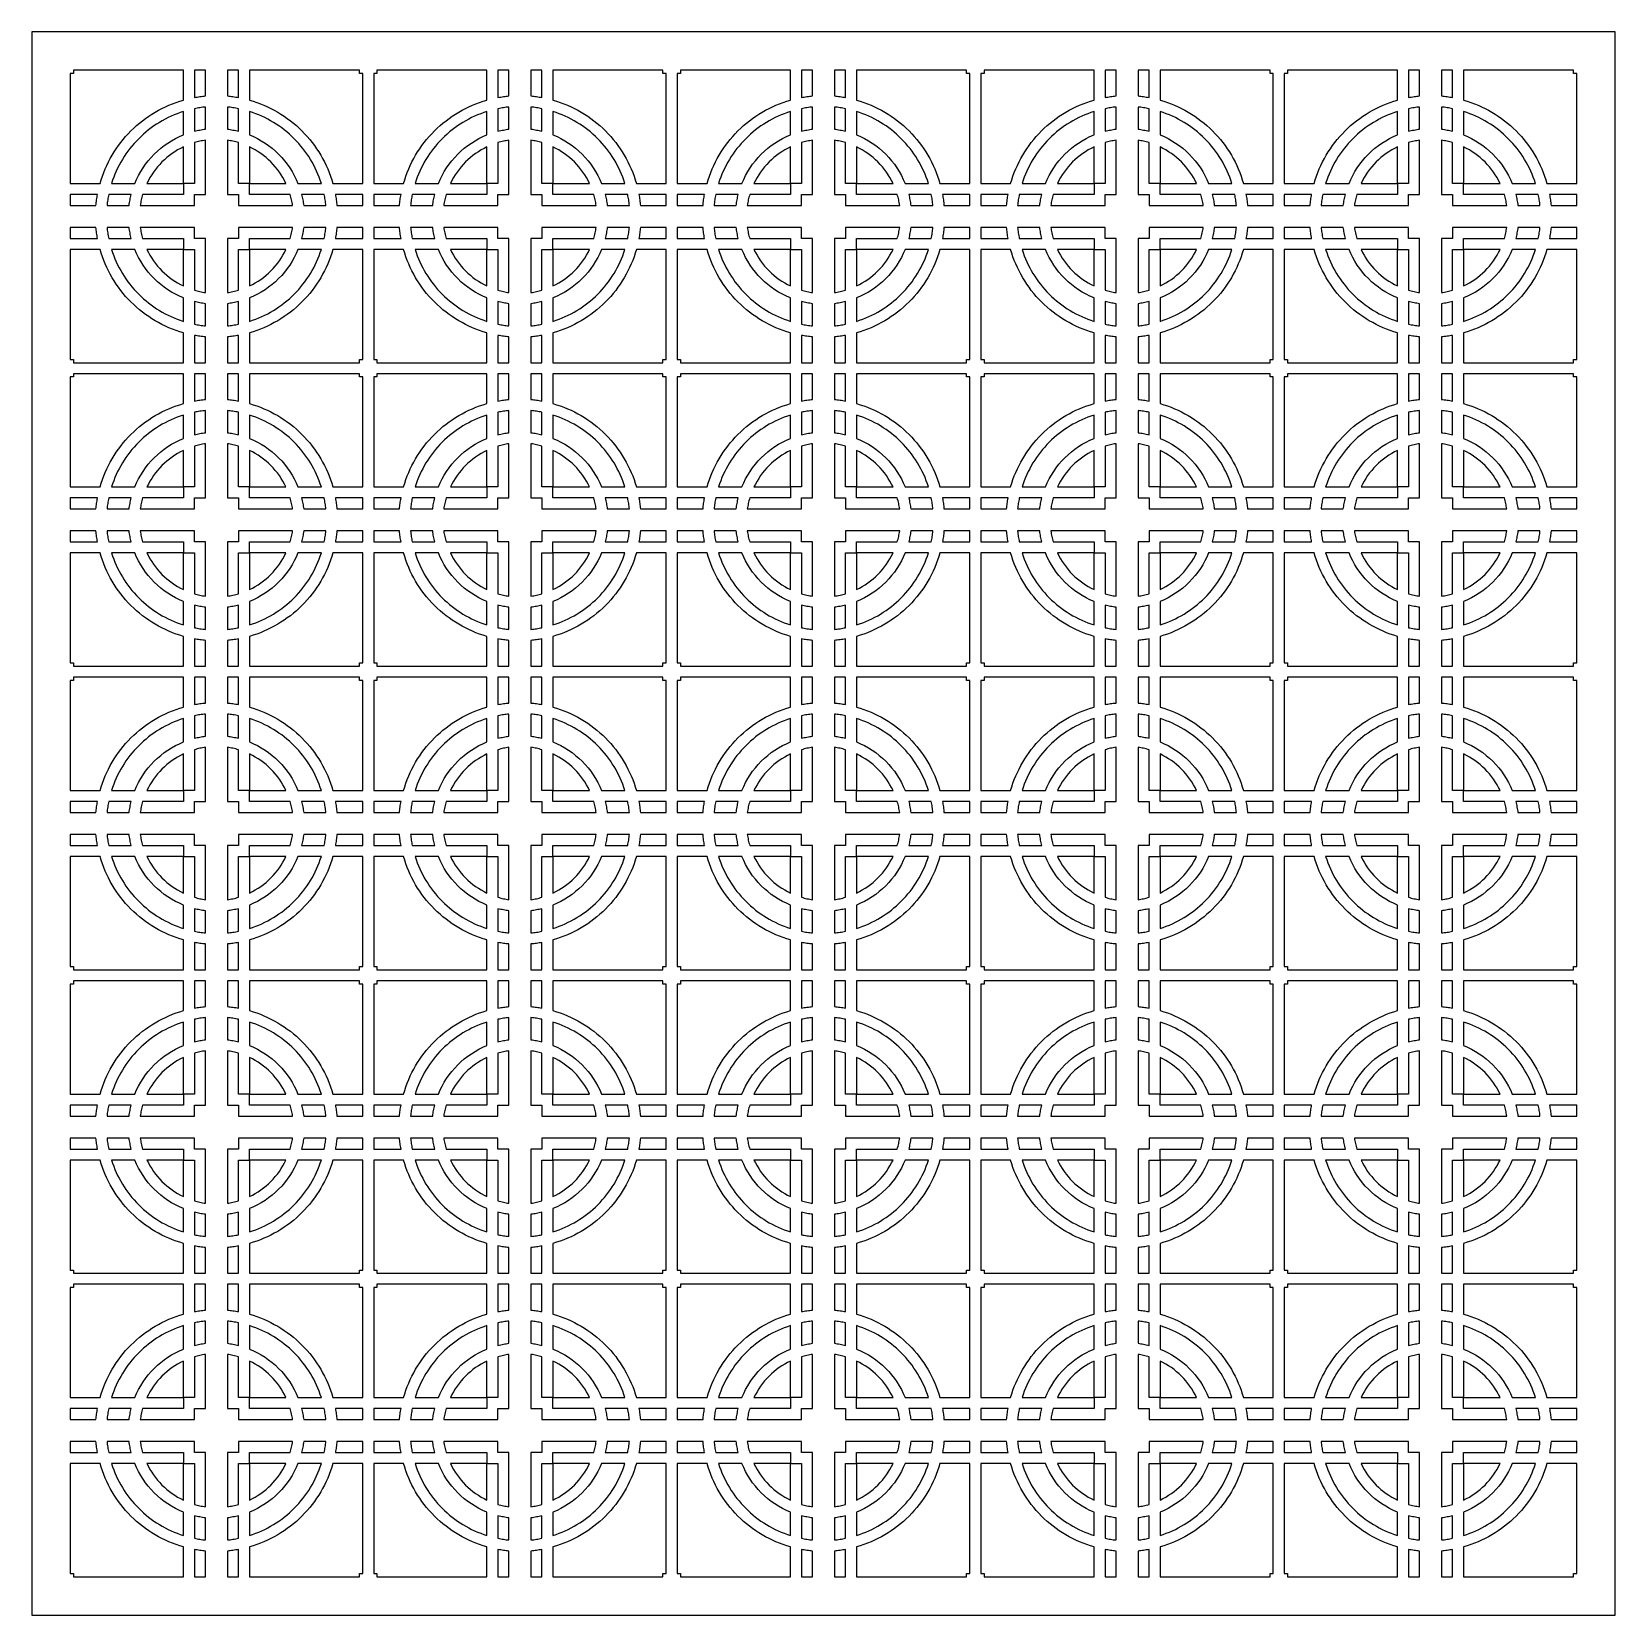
# Model space of a CAD drawing. Extents: x -36 to 36, y -36 to 36.
import ezdxf

# ---------------------------------------------------------------- set-up
doc = ezdxf.new("R2010")
doc.units = 0

msp = doc.modelspace()

# ---------------------------------------------------------------- linework, layer by layer
at = {"layer": 'MATERIAL2'}
msp.add_lwpolyline([(-36, -36), (36, -36), (36, -36), (36, 36), (36, 36), (-36, 36), (-36, 36), (-36, -36)], close=True, dxfattribs=at)
at = {"layer": 'MATERIAL3'}
for points in [[(-34.25, 29.1), (-32.891503, 29.1), (-32.891503, 29.1, -0.127985), (-31.489087, 31.489087, -0.127985), (-29.1, 32.891503), (-29.1, 34.25), (-29.1, 34.25), (-34.1, 34.25), (-34.1, 34.25), (-34.1, 34.1), (-34.1, 34.1), (-34.25, 34.1), (-34.25, 34.1), (-34.25, 29.1)], [(-28.6, 34.25), (-28.6, 33.008327), (-28.6, 33.008327, -0.0114755), (-28.350791, 33.048515, -0.0114755), (-28.1, 33.077226), (-28.1, 34.25), (-28.1, 34.25), (-28.6, 34.25)], [(-26.6, 33.008327), (-26.6, 34.25), (-26.6, 34.25), (-27.1, 34.25), (-27.1, 34.25), (-27.1, 33.077226), (-27.1, 33.077226, -0.0114755), (-26.849209, 33.048515, -0.0114755)], [(-26.1, 34.25), (-26.1, 32.891503), (-26.1, 32.891503, -0.127985), (-23.710913, 31.489087, -0.127985), (-22.308497, 29.1), (-20.95, 29.1), (-20.95, 29.1), (-20.95, 34.1), (-20.95, 34.1), (-21.1, 34.1), (-21.1, 34.1), (-21.1, 34.25), (-21.1, 34.25), (-26.1, 34.25)], [(-20.45, 29.1), (-19.091503, 29.1), (-19.091503, 29.1, -0.127985), (-17.689087, 31.489087, -0.127985), (-15.3, 32.891503), (-15.3, 34.25), (-15.3, 34.25), (-20.3, 34.25), (-20.3, 34.25), (-20.3, 34.1), (-20.3, 34.1), (-20.45, 34.1), (-20.45, 34.1), (-20.45, 29.1)], [(-14.8, 34.25), (-14.8, 33.008327), (-14.8, 33.008327, -0.0114755), (-14.550791, 33.048515, -0.0114755), (-14.3, 33.077226), (-14.3, 34.25), (-14.3, 34.25), (-14.8, 34.25)], [(-12.8, 33.008327), (-12.8, 34.25), (-12.8, 34.25), (-13.3, 34.25), (-13.3, 34.25), (-13.3, 33.077226), (-13.3, 33.077226, -0.0114755), (-13.049209, 33.048515, -0.0114755)], [(-12.3, 34.25), (-12.3, 32.891503), (-12.3, 32.891503, -0.127985), (-9.910913, 31.489087, -0.127985), (-8.508497, 29.1), (-7.15, 29.1), (-7.15, 29.1), (-7.15, 34.1), (-7.15, 34.1), (-7.3, 34.1), (-7.3, 34.1), (-7.3, 34.25), (-7.3, 34.25), (-12.3, 34.25)], [(-6.65, 29.1), (-5.291503, 29.1), (-5.291503, 29.1, -0.127985), (-3.889087, 31.489087, -0.127985), (-1.5, 32.891503), (-1.5, 34.25), (-1.5, 34.25), (-6.5, 34.25), (-6.5, 34.25), (-6.5, 34.1), (-6.5, 34.1), (-6.65, 34.1), (-6.65, 34.1), (-6.65, 29.1)], [(-1, 34.25), (-1, 33.008327), (-1, 33.008327, -0.0114755), (-0.750791, 33.048515, -0.0114755), (-0.5, 33.077226), (-0.5, 34.25), (-0.5, 34.25), (-1, 34.25)], [(1, 33.008327), (1, 34.25), (1, 34.25), (0.5, 34.25), (0.5, 34.25), (0.5, 33.077226), (0.5, 33.077226, -0.0114755), (0.750791, 33.048515, -0.0114755)], [(1.5, 34.25), (1.5, 32.891503), (1.5, 32.891503, -0.127985), (3.889087, 31.489087, -0.127985), (5.291503, 29.1), (6.65, 29.1), (6.65, 29.1), (6.65, 34.1), (6.65, 34.1), (6.5, 34.1), (6.5, 34.1), (6.5, 34.25), (6.5, 34.25), (1.5, 34.25)], [(7.15, 29.1), (8.508497, 29.1), (8.508497, 29.1, -0.127985), (9.910913, 31.489087, -0.127985), (12.3, 32.891503), (12.3, 34.25), (12.3, 34.25), (7.3, 34.25), (7.3, 34.25), (7.3, 34.1), (7.3, 34.1), (7.15, 34.1), (7.15, 34.1), (7.15, 29.1)], [(12.8, 34.25), (12.8, 33.008327), (12.8, 33.008327, -0.0114755), (13.049209, 33.048515, -0.0114755), (13.3, 33.077226), (13.3, 34.25), (13.3, 34.25), (12.8, 34.25)], [(14.8, 33.008327), (14.8, 34.25), (14.8, 34.25), (14.3, 34.25), (14.3, 34.25), (14.3, 33.077226), (14.3, 33.077226, -0.0114755), (14.550791, 33.048515, -0.0114755)], [(15.3, 34.25), (15.3, 32.891503), (15.3, 32.891503, -0.127985), (17.689087, 31.489087, -0.127985), (19.091503, 29.1), (20.45, 29.1), (20.45, 29.1), (20.45, 34.1), (20.45, 34.1), (20.3, 34.1), (20.3, 34.1), (20.3, 34.25), (20.3, 34.25), (15.3, 34.25)], [(20.95, 29.1), (22.308497, 29.1), (22.308497, 29.1, -0.127985), (23.710913, 31.489087, -0.127985), (26.1, 32.891503), (26.1, 34.25), (26.1, 34.25), (21.1, 34.25), (21.1, 34.25), (21.1, 34.1), (21.1, 34.1), (20.95, 34.1), (20.95, 34.1), (20.95, 29.1)], [(26.6, 34.25), (26.6, 33.008327), (26.6, 33.008327, -0.0114755), (26.849209, 33.048515, -0.0114755), (27.1, 33.077226), (27.1, 34.25), (27.1, 34.25), (26.6, 34.25)], [(28.6, 33.008327), (28.6, 34.25), (28.6, 34.25), (28.1, 34.25), (28.1, 34.25), (28.1, 33.077226), (28.1, 33.077226, -0.0114755), (28.350791, 33.048515, -0.0114755)], [(29.1, 34.25), (29.1, 32.891503), (29.1, 32.891503, -0.127985), (31.489087, 31.489087, -0.127985), (32.891503, 29.1), (34.25, 29.1), (34.25, 29.1), (34.25, 34.1), (34.25, 34.1), (34.1, 34.1), (34.1, 34.1), (34.1, 34.25), (34.1, 34.25), (29.1, 34.25)], [(-28.1, 31.568627), (-28.1, 32.574937), (-28.1, 32.574937, 0.0126495), (-28.350961, 32.543284, 0.0126495), (-28.6, 32.498979), (-28.6, 31.472983), (-28.6, 31.472983, -0.0159204), (-28.351523, 31.528767, -0.0159204)], [(-27.1, 32.574937), (-27.1, 31.568627), (-27.1, 31.568627, -0.0159204), (-26.848477, 31.528767, -0.0159204), (-26.6, 31.472983), (-26.6, 32.498979), (-26.6, 32.498979, 0.0126495), (-26.849039, 32.543284, 0.0126495)], [(-14.3, 31.568627), (-14.3, 32.574937), (-14.3, 32.574937, 0.0126495), (-14.550961, 32.543284, 0.0126495), (-14.8, 32.498979), (-14.8, 31.472983), (-14.8, 31.472983, -0.0159204), (-14.551523, 31.528767, -0.0159204)], [(-13.3, 32.574937), (-13.3, 31.568627), (-13.3, 31.568627, -0.0159204), (-13.048477, 31.528767, -0.0159204), (-12.8, 31.472983), (-12.8, 32.498979), (-12.8, 32.498979, 0.0126495), (-13.049039, 32.543284, 0.0126495)], [(-0.5, 31.568627), (-0.5, 32.574937), (-0.5, 32.574937, 0.0126495), (-0.750961, 32.543284, 0.0126495), (-1, 32.498979), (-1, 31.472983), (-1, 31.472983, -0.0159204), (-0.751523, 31.528767, -0.0159204)], [(0.5, 32.574937), (0.5, 31.568627), (0.5, 31.568627, -0.0159204), (0.751523, 31.528767, -0.0159204), (1, 31.472983), (1, 32.498979), (1, 32.498979, 0.0126495), (0.750961, 32.543284, 0.0126495)], [(13.3, 31.568627), (13.3, 32.574937), (13.3, 32.574937, 0.0126495), (13.049039, 32.543284, 0.0126495), (12.8, 32.498979), (12.8, 31.472983), (12.8, 31.472983, -0.0159204), (13.048477, 31.528767, -0.0159204)], [(14.3, 32.574937), (14.3, 31.568627), (14.3, 31.568627, -0.0159204), (14.551523, 31.528767, -0.0159204), (14.8, 31.472983), (14.8, 32.498979), (14.8, 32.498979, 0.0126495), (14.550961, 32.543284, 0.0126495)], [(27.1, 31.568627), (27.1, 32.574937), (27.1, 32.574937, 0.0126495), (26.849039, 32.543284, 0.0126495), (26.6, 32.498979), (26.6, 31.472983), (26.6, 31.472983, -0.0159204), (26.848477, 31.528767, -0.0159204)], [(28.1, 32.574937), (28.1, 31.568627), (28.1, 31.568627, -0.0159204), (28.351523, 31.528767, -0.0159204), (28.6, 31.472983), (28.6, 32.498979), (28.6, 32.498979, 0.0126495), (28.350961, 32.543284, 0.0126495)], [(-31.308099, 29.1, -0.100588), (-30.428427, 30.428427, -0.100588), (-29.1, 31.308099), (-29.1, 32.369696), (-29.1, 32.369696, 0.120758), (-31.135534, 31.135534, 0.120758), (-32.369696, 29.1), (-31.308099, 29.1)], [(-26.1, 31.308099, -0.100588), (-24.771573, 30.428427, -0.100588), (-23.891901, 29.1), (-22.830304, 29.1), (-22.830304, 29.1, 0.120758), (-24.064466, 31.135534, 0.120758), (-26.1, 32.369696), (-26.1, 31.308099)], [(-17.508099, 29.1, -0.100588), (-16.628427, 30.428427, -0.100588), (-15.3, 31.308099), (-15.3, 32.369696), (-15.3, 32.369696, 0.120758), (-17.335534, 31.135534, 0.120758), (-18.569696, 29.1), (-17.508099, 29.1)], [(-12.3, 31.308099, -0.100588), (-10.971573, 30.428427, -0.100588), (-10.091901, 29.1), (-9.030304, 29.1), (-9.030304, 29.1, 0.120758), (-10.264466, 31.135534, 0.120758), (-12.3, 32.369696), (-12.3, 31.308099)], [(-3.708099, 29.1, -0.100588), (-2.828427, 30.428427, -0.100588), (-1.5, 31.308099), (-1.5, 32.369696), (-1.5, 32.369696, 0.120758), (-3.535534, 31.135534, 0.120758), (-4.769696, 29.1), (-3.708099, 29.1)], [(1.5, 31.308099, -0.100588), (2.828427, 30.428427, -0.100588), (3.708099, 29.1), (4.769696, 29.1), (4.769696, 29.1, 0.120758), (3.535534, 31.135534, 0.120758), (1.5, 32.369696), (1.5, 31.308099)], [(10.091901, 29.1, -0.100588), (10.971573, 30.428427, -0.100588), (12.3, 31.308099), (12.3, 32.369696), (12.3, 32.369696, 0.120758), (10.264466, 31.135534, 0.120758), (9.030304, 29.1), (10.091901, 29.1)], [(15.3, 31.308099, -0.100588), (16.628427, 30.428427, -0.100588), (17.508099, 29.1), (18.569696, 29.1), (18.569696, 29.1, 0.120758), (17.335534, 31.135534, 0.120758), (15.3, 32.369696), (15.3, 31.308099)], [(23.891901, 29.1, -0.100588), (24.771573, 30.428427, -0.100588), (26.1, 31.308099), (26.1, 32.369696), (26.1, 32.369696, 0.120758), (24.064466, 31.135534, 0.120758), (22.830304, 29.1), (23.891901, 29.1)], [(29.1, 31.308099, -0.100588), (30.428427, 30.428427, -0.100588), (31.308099, 29.1), (32.369696, 29.1), (32.369696, 29.1, 0.120758), (31.135534, 31.135534, 0.120758), (29.1, 32.369696), (29.1, 31.308099)], [(-28.1, 28.6), (-28.1, 31.064102), (-28.1, 31.064102, 0.0183026), (-28.352014, 31.018256, 0.0183026), (-28.6, 30.954102), (-28.6, 29.1), (-28.6, 29.1), (-29.1, 29.1), (-29.1, 29.1), (-29.1, 28.6), (-29.1, 28.6), (-30.954102, 28.6), (-30.954102, 28.6, 0.0183026), (-31.018256, 28.352014, 0.0183026), (-31.064102, 28.1), (-28.6, 28.1), (-28.6, 28.1), (-28.6, 28.6), (-28.6, 28.6), (-28.1, 28.6)], [(-26.6, 28.1), (-24.135898, 28.1), (-24.135898, 28.1, 0.0183026), (-24.181744, 28.352014, 0.0183026), (-24.245898, 28.6), (-26.1, 28.6), (-26.1, 28.6), (-26.1, 29.1), (-26.1, 29.1), (-26.6, 29.1), (-26.6, 29.1), (-26.6, 30.954102), (-26.6, 30.954102, 0.0183026), (-26.847986, 31.018256, 0.0183026), (-27.1, 31.064102), (-27.1, 28.6), (-27.1, 28.6), (-26.6, 28.6), (-26.6, 28.6), (-26.6, 28.1)], [(-14.3, 28.6), (-14.3, 31.064102), (-14.3, 31.064102, 0.0183026), (-14.552014, 31.018256, 0.0183026), (-14.8, 30.954102), (-14.8, 29.1), (-14.8, 29.1), (-15.3, 29.1), (-15.3, 29.1), (-15.3, 28.6), (-15.3, 28.6), (-17.154102, 28.6), (-17.154102, 28.6, 0.0183026), (-17.218256, 28.352014, 0.0183026), (-17.264102, 28.1), (-14.8, 28.1), (-14.8, 28.1), (-14.8, 28.6), (-14.8, 28.6), (-14.3, 28.6)], [(-12.8, 28.1), (-10.335898, 28.1), (-10.335898, 28.1, 0.0183026), (-10.381744, 28.352014, 0.0183026), (-10.445898, 28.6), (-12.3, 28.6), (-12.3, 28.6), (-12.3, 29.1), (-12.3, 29.1), (-12.8, 29.1), (-12.8, 29.1), (-12.8, 30.954102), (-12.8, 30.954102, 0.0183026), (-13.047986, 31.018256, 0.0183026), (-13.3, 31.064102), (-13.3, 28.6), (-13.3, 28.6), (-12.8, 28.6), (-12.8, 28.6), (-12.8, 28.1)], [(-0.5, 28.6), (-0.5, 31.064102), (-0.5, 31.064102, 0.0183026), (-0.752014, 31.018256, 0.0183026), (-1, 30.954102), (-1, 29.1), (-1, 29.1), (-1.5, 29.1), (-1.5, 29.1), (-1.5, 28.6), (-1.5, 28.6), (-3.354102, 28.6), (-3.354102, 28.6, 0.0183026), (-3.418256, 28.352014, 0.0183026), (-3.464102, 28.1), (-1, 28.1), (-1, 28.1), (-1, 28.6), (-1, 28.6), (-0.5, 28.6)], [(1, 28.1), (3.464102, 28.1), (3.464102, 28.1, 0.0183026), (3.418256, 28.352014, 0.0183026), (3.354102, 28.6), (1.5, 28.6), (1.5, 28.6), (1.5, 29.1), (1.5, 29.1), (1, 29.1), (1, 29.1), (1, 30.954102), (1, 30.954102, 0.0183026), (0.752014, 31.018256, 0.0183026), (0.5, 31.064102), (0.5, 28.6), (0.5, 28.6), (1, 28.6), (1, 28.6), (1, 28.1)], [(13.3, 28.6), (13.3, 31.064102), (13.3, 31.064102, 0.0183026), (13.047986, 31.018256, 0.0183026), (12.8, 30.954102), (12.8, 29.1), (12.8, 29.1), (12.3, 29.1), (12.3, 29.1), (12.3, 28.6), (12.3, 28.6), (10.445898, 28.6), (10.445898, 28.6, 0.0183026), (10.381744, 28.352014, 0.0183026), (10.335898, 28.1), (12.8, 28.1), (12.8, 28.1), (12.8, 28.6), (12.8, 28.6), (13.3, 28.6)], [(14.8, 28.1), (17.264102, 28.1), (17.264102, 28.1, 0.0183026), (17.218256, 28.352014, 0.0183026), (17.154102, 28.6), (15.3, 28.6), (15.3, 28.6), (15.3, 29.1), (15.3, 29.1), (14.8, 29.1), (14.8, 29.1), (14.8, 30.954102), (14.8, 30.954102, 0.0183026), (14.552014, 31.018256, 0.0183026), (14.3, 31.064102), (14.3, 28.6), (14.3, 28.6), (14.8, 28.6), (14.8, 28.6), (14.8, 28.1)], [(27.1, 28.6), (27.1, 31.064102), (27.1, 31.064102, 0.0183026), (26.847986, 31.018256, 0.0183026), (26.6, 30.954102), (26.6, 29.1), (26.6, 29.1), (26.1, 29.1), (26.1, 29.1), (26.1, 28.6), (26.1, 28.6), (24.245898, 28.6), (24.245898, 28.6, 0.0183026), (24.181744, 28.352014, 0.0183026), (24.135898, 28.1), (26.6, 28.1), (26.6, 28.1), (26.6, 28.6), (26.6, 28.6), (27.1, 28.6)], [(28.6, 28.1), (31.064102, 28.1), (31.064102, 28.1, 0.0183026), (31.018256, 28.352014, 0.0183026), (30.954102, 28.6), (29.1, 28.6), (29.1, 28.6), (29.1, 29.1), (29.1, 29.1), (28.6, 29.1), (28.6, 29.1), (28.6, 30.954102), (28.6, 30.954102, 0.0183026), (28.352014, 31.018256, 0.0183026), (28.1, 31.064102), (28.1, 28.6), (28.1, 28.6), (28.6, 28.6), (28.6, 28.6), (28.6, 28.1)], [(-29.1, 29.1), (-29.1, 30.762278), (-29.1, 30.762278, 0.0858316), (-30.074874, 30.074874, 0.0858316), (-30.762278, 29.1), (-29.1, 29.1)], [(-26.1, 29.1), (-24.437722, 29.1), (-24.437722, 29.1, 0.0858316), (-25.125126, 30.074874, 0.0858316), (-26.1, 30.762278), (-26.1, 29.1)], [(-15.3, 29.1), (-15.3, 30.762278), (-15.3, 30.762278, 0.0858316), (-16.274874, 30.074874, 0.0858316), (-16.962278, 29.1), (-15.3, 29.1)], [(-12.3, 29.1), (-10.637722, 29.1), (-10.637722, 29.1, 0.0858316), (-11.325126, 30.074874, 0.0858316), (-12.3, 30.762278), (-12.3, 29.1)], [(-1.5, 29.1), (-1.5, 30.762278), (-1.5, 30.762278, 0.0858316), (-2.474874, 30.074874, 0.0858316), (-3.162278, 29.1), (-1.5, 29.1)], [(1.5, 29.1), (3.162278, 29.1), (3.162278, 29.1, 0.0858316), (2.474874, 30.074874, 0.0858316), (1.5, 30.762278), (1.5, 29.1)], [(12.3, 29.1), (12.3, 30.762278), (12.3, 30.762278, 0.0858316), (11.325126, 30.074874, 0.0858316), (10.637722, 29.1), (12.3, 29.1)], [(15.3, 29.1), (16.962278, 29.1), (16.962278, 29.1, 0.0858316), (16.274874, 30.074874, 0.0858316), (15.3, 30.762278), (15.3, 29.1)], [(26.1, 29.1), (26.1, 30.762278), (26.1, 30.762278, 0.0858316), (25.125126, 30.074874, 0.0858316), (24.437722, 29.1), (26.1, 29.1)], [(29.1, 29.1), (30.762278, 29.1), (30.762278, 29.1, 0.0858316), (30.074874, 30.074874, 0.0858316), (29.1, 30.762278), (29.1, 29.1)], [(-33.008327, 28.6), (-34.25, 28.6), (-34.25, 28.6), (-34.25, 28.1), (-34.25, 28.1), (-33.077226, 28.1), (-33.077226, 28.1, -0.0114755), (-33.048515, 28.350791, -0.0114755)], [(-32.574937, 28.1), (-31.568627, 28.1), (-31.568627, 28.1, -0.0159204), (-31.528767, 28.351523, -0.0159204), (-31.472983, 28.6), (-32.498979, 28.6), (-32.498979, 28.6, 0.0126495), (-32.543284, 28.350961, 0.0126495)], [(-23.631373, 28.1), (-22.625063, 28.1), (-22.625063, 28.1, 0.0126495), (-22.656716, 28.350961, 0.0126495), (-22.701021, 28.6), (-23.727017, 28.6), (-23.727017, 28.6, -0.0159204), (-23.671233, 28.351523, -0.0159204)], [(-20.95, 28.6), (-22.191673, 28.6), (-22.191673, 28.6, -0.0114755), (-22.151485, 28.350791, -0.0114755), (-22.122774, 28.1), (-20.95, 28.1), (-20.95, 28.1), (-20.95, 28.6)], [(-19.208327, 28.6), (-20.45, 28.6), (-20.45, 28.6), (-20.45, 28.1), (-20.45, 28.1), (-19.277226, 28.1), (-19.277226, 28.1, -0.0114755), (-19.248515, 28.350791, -0.0114755)], [(-18.774937, 28.1), (-17.768627, 28.1), (-17.768627, 28.1, -0.0159204), (-17.728767, 28.351523, -0.0159204), (-17.672983, 28.6), (-18.698979, 28.6), (-18.698979, 28.6, 0.0126495), (-18.743284, 28.350961, 0.0126495)], [(-9.831373, 28.1), (-8.825063, 28.1), (-8.825063, 28.1, 0.0126495), (-8.856716, 28.350961, 0.0126495), (-8.901021, 28.6), (-9.927017, 28.6), (-9.927017, 28.6, -0.0159204), (-9.871233, 28.351523, -0.0159204)], [(-7.15, 28.6), (-8.391673, 28.6), (-8.391673, 28.6, -0.0114755), (-8.351485, 28.350791, -0.0114755), (-8.322774, 28.1), (-7.15, 28.1), (-7.15, 28.1), (-7.15, 28.6)], [(-5.408327, 28.6), (-6.65, 28.6), (-6.65, 28.6), (-6.65, 28.1), (-6.65, 28.1), (-5.477226, 28.1), (-5.477226, 28.1, -0.0114755), (-5.448515, 28.350791, -0.0114755)], [(-4.974937, 28.1), (-3.968627, 28.1), (-3.968627, 28.1, -0.0159204), (-3.928767, 28.351523, -0.0159204), (-3.872983, 28.6), (-4.898979, 28.6), (-4.898979, 28.6, 0.0126495), (-4.943284, 28.350961, 0.0126495)], [(3.968627, 28.1), (4.974937, 28.1), (4.974937, 28.1, 0.0126495), (4.943284, 28.350961, 0.0126495), (4.898979, 28.6), (3.872983, 28.6), (3.872983, 28.6, -0.0159204), (3.928767, 28.351523, -0.0159204)], [(6.65, 28.6), (5.408327, 28.6), (5.408327, 28.6, -0.0114755), (5.448515, 28.350791, -0.0114755), (5.477226, 28.1), (6.65, 28.1), (6.65, 28.1), (6.65, 28.6)], [(8.391673, 28.6), (7.15, 28.6), (7.15, 28.6), (7.15, 28.1), (7.15, 28.1), (8.322774, 28.1), (8.322774, 28.1, -0.0114755), (8.351485, 28.350791, -0.0114755)], [(8.825063, 28.1), (9.831373, 28.1), (9.831373, 28.1, -0.0159204), (9.871233, 28.351523, -0.0159204), (9.927017, 28.6), (8.901021, 28.6), (8.901021, 28.6, 0.0126495), (8.856716, 28.350961, 0.0126495)], [(17.768627, 28.1), (18.774937, 28.1), (18.774937, 28.1, 0.0126495), (18.743284, 28.350961, 0.0126495), (18.698979, 28.6), (17.672983, 28.6), (17.672983, 28.6, -0.0159204), (17.728767, 28.351523, -0.0159204)], [(20.45, 28.6), (19.208327, 28.6), (19.208327, 28.6, -0.0114755), (19.248515, 28.350791, -0.0114755), (19.277226, 28.1), (20.45, 28.1), (20.45, 28.1), (20.45, 28.6)], [(22.191673, 28.6), (20.95, 28.6), (20.95, 28.6), (20.95, 28.1), (20.95, 28.1), (22.122774, 28.1), (22.122774, 28.1, -0.0114755), (22.151485, 28.350791, -0.0114755)], [(22.625063, 28.1), (23.631373, 28.1), (23.631373, 28.1, -0.0159204), (23.671233, 28.351523, -0.0159204), (23.727017, 28.6), (22.701021, 28.6), (22.701021, 28.6, 0.0126495), (22.656716, 28.350961, 0.0126495)], [(31.568627, 28.1), (32.574937, 28.1), (32.574937, 28.1, 0.0126495), (32.543284, 28.350961, 0.0126495), (32.498979, 28.6), (31.472983, 28.6), (31.472983, 28.6, -0.0159204), (31.528767, 28.351523, -0.0159204)], [(34.25, 28.6), (33.008327, 28.6), (33.008327, 28.6, -0.0114755), (33.048515, 28.350791, -0.0114755), (33.077226, 28.1), (34.25, 28.1), (34.25, 28.1), (34.25, 28.6)], [(-33.077226, 27.1), (-34.25, 27.1), (-34.25, 27.1), (-34.25, 26.6), (-34.25, 26.6), (-33.008327, 26.6), (-33.008327, 26.6, -0.0114755), (-33.048515, 26.849209, -0.0114755)], [(-32.498979, 26.6), (-31.472983, 26.6), (-31.472983, 26.6, -0.0159204), (-31.528767, 26.848477, -0.0159204), (-31.568627, 27.1), (-32.574937, 27.1), (-32.574937, 27.1, 0.0126495), (-32.543284, 26.849039, 0.0126495)], [(-28.6, 27.1), (-31.064102, 27.1), (-31.064102, 27.1, 0.0183026), (-31.018256, 26.847986, 0.0183026), (-30.954102, 26.6), (-29.1, 26.6), (-29.1, 26.6), (-29.1, 26.1), (-29.1, 26.1), (-28.6, 26.1), (-28.6, 26.1), (-28.6, 24.245898), (-28.6, 24.245898, 0.0183026), (-28.352014, 24.181744, 0.0183026), (-28.1, 24.135898), (-28.1, 26.6), (-28.1, 26.6), (-28.6, 26.6), (-28.6, 26.6), (-28.6, 27.1)], [(-26.1, 26.1), (-26.1, 26.6), (-26.1, 26.6), (-24.245898, 26.6), (-24.245898, 26.6, 0.0183026), (-24.181744, 26.847986, 0.0183026), (-24.135898, 27.1), (-26.6, 27.1), (-26.6, 27.1), (-26.6, 26.6), (-26.6, 26.6), (-27.1, 26.6), (-27.1, 26.6), (-27.1, 24.135898), (-27.1, 24.135898, 0.0183026), (-26.847986, 24.181744, 0.0183026), (-26.6, 24.245898), (-26.6, 26.1), (-26.6, 26.1), (-26.1, 26.1)], [(-22.625063, 27.1), (-23.631373, 27.1), (-23.631373, 27.1, -0.0159204), (-23.671233, 26.848477, -0.0159204), (-23.727017, 26.6), (-22.701021, 26.6), (-22.701021, 26.6, 0.0126495), (-22.656716, 26.849039, 0.0126495)], [(-22.191673, 26.6), (-20.95, 26.6), (-20.95, 26.6), (-20.95, 27.1), (-20.95, 27.1), (-22.122774, 27.1), (-22.122774, 27.1, -0.0114755), (-22.151485, 26.849209, -0.0114755)], [(-19.277226, 27.1), (-20.45, 27.1), (-20.45, 27.1), (-20.45, 26.6), (-20.45, 26.6), (-19.208327, 26.6), (-19.208327, 26.6, -0.0114755), (-19.248515, 26.849209, -0.0114755)], [(-18.698979, 26.6), (-17.672983, 26.6), (-17.672983, 26.6, -0.0159204), (-17.728767, 26.848477, -0.0159204), (-17.768627, 27.1), (-18.774937, 27.1), (-18.774937, 27.1, 0.0126495), (-18.743284, 26.849039, 0.0126495)], [(-14.8, 27.1), (-17.264102, 27.1), (-17.264102, 27.1, 0.0183026), (-17.218256, 26.847986, 0.0183026), (-17.154102, 26.6), (-15.3, 26.6), (-15.3, 26.6), (-15.3, 26.1), (-15.3, 26.1), (-14.8, 26.1), (-14.8, 26.1), (-14.8, 24.245898), (-14.8, 24.245898, 0.0183026), (-14.552014, 24.181744, 0.0183026), (-14.3, 24.135898), (-14.3, 26.6), (-14.3, 26.6), (-14.8, 26.6), (-14.8, 26.6), (-14.8, 27.1)], [(-12.3, 26.1), (-12.3, 26.6), (-12.3, 26.6), (-10.445898, 26.6), (-10.445898, 26.6, 0.0183026), (-10.381744, 26.847986, 0.0183026), (-10.335898, 27.1), (-12.8, 27.1), (-12.8, 27.1), (-12.8, 26.6), (-12.8, 26.6), (-13.3, 26.6), (-13.3, 26.6), (-13.3, 24.135898), (-13.3, 24.135898, 0.0183026), (-13.047986, 24.181744, 0.0183026), (-12.8, 24.245898), (-12.8, 26.1), (-12.8, 26.1), (-12.3, 26.1)], [(-8.825063, 27.1), (-9.831373, 27.1), (-9.831373, 27.1, -0.0159204), (-9.871233, 26.848477, -0.0159204), (-9.927017, 26.6), (-8.901021, 26.6), (-8.901021, 26.6, 0.0126495), (-8.856716, 26.849039, 0.0126495)], [(-8.391673, 26.6), (-7.15, 26.6), (-7.15, 26.6), (-7.15, 27.1), (-7.15, 27.1), (-8.322774, 27.1), (-8.322774, 27.1, -0.0114755), (-8.351485, 26.849209, -0.0114755)], [(-5.477226, 27.1), (-6.65, 27.1), (-6.65, 27.1), (-6.65, 26.6), (-6.65, 26.6), (-5.408327, 26.6), (-5.408327, 26.6, -0.0114755), (-5.448515, 26.849209, -0.0114755)], [(-4.898979, 26.6), (-3.872983, 26.6), (-3.872983, 26.6, -0.0159204), (-3.928767, 26.848477, -0.0159204), (-3.968627, 27.1), (-4.974937, 27.1), (-4.974937, 27.1, 0.0126495), (-4.943284, 26.849039, 0.0126495)], [(-1, 27.1), (-3.464102, 27.1), (-3.464102, 27.1, 0.0183026), (-3.418256, 26.847986, 0.0183026), (-3.354102, 26.6), (-1.5, 26.6), (-1.5, 26.6), (-1.5, 26.1), (-1.5, 26.1), (-1, 26.1), (-1, 26.1), (-1, 24.245898), (-1, 24.245898, 0.0183026), (-0.752014, 24.181744, 0.0183026), (-0.5, 24.135898), (-0.5, 26.6), (-0.5, 26.6), (-1, 26.6), (-1, 26.6), (-1, 27.1)], [(1.5, 26.1), (1.5, 26.6), (1.5, 26.6), (3.354102, 26.6), (3.354102, 26.6, 0.0183026), (3.418256, 26.847986, 0.0183026), (3.464102, 27.1), (1, 27.1), (1, 27.1), (1, 26.6), (1, 26.6), (0.5, 26.6), (0.5, 26.6), (0.5, 24.135898), (0.5, 24.135898, 0.0183026), (0.752014, 24.181744, 0.0183026), (1, 24.245898), (1, 26.1), (1, 26.1), (1.5, 26.1)], [(4.974937, 27.1), (3.968627, 27.1), (3.968627, 27.1, -0.0159204), (3.928767, 26.848477, -0.0159204), (3.872983, 26.6), (4.898979, 26.6), (4.898979, 26.6, 0.0126495), (4.943284, 26.849039, 0.0126495)], [(5.408327, 26.6), (6.65, 26.6), (6.65, 26.6), (6.65, 27.1), (6.65, 27.1), (5.477226, 27.1), (5.477226, 27.1, -0.0114755), (5.448515, 26.849209, -0.0114755)], [(8.322774, 27.1), (7.15, 27.1), (7.15, 27.1), (7.15, 26.6), (7.15, 26.6), (8.391673, 26.6), (8.391673, 26.6, -0.0114755), (8.351485, 26.849209, -0.0114755)], [(8.901021, 26.6), (9.927017, 26.6), (9.927017, 26.6, -0.0159204), (9.871233, 26.848477, -0.0159204), (9.831373, 27.1), (8.825063, 27.1), (8.825063, 27.1, 0.0126495), (8.856716, 26.849039, 0.0126495)], [(12.8, 27.1), (10.335898, 27.1), (10.335898, 27.1, 0.0183026), (10.381744, 26.847986, 0.0183026), (10.445898, 26.6), (12.3, 26.6), (12.3, 26.6), (12.3, 26.1), (12.3, 26.1), (12.8, 26.1), (12.8, 26.1), (12.8, 24.245898), (12.8, 24.245898, 0.0183026), (13.047986, 24.181744, 0.0183026), (13.3, 24.135898), (13.3, 26.6), (13.3, 26.6), (12.8, 26.6), (12.8, 26.6), (12.8, 27.1)], [(15.3, 26.1), (15.3, 26.6), (15.3, 26.6), (17.154102, 26.6), (17.154102, 26.6, 0.0183026), (17.218256, 26.847986, 0.0183026), (17.264102, 27.1), (14.8, 27.1), (14.8, 27.1), (14.8, 26.6), (14.8, 26.6), (14.3, 26.6), (14.3, 26.6), (14.3, 24.135898), (14.3, 24.135898, 0.0183026), (14.552014, 24.181744, 0.0183026), (14.8, 24.245898), (14.8, 26.1), (14.8, 26.1), (15.3, 26.1)], [(18.774937, 27.1), (17.768627, 27.1), (17.768627, 27.1, -0.0159204), (17.728767, 26.848477, -0.0159204), (17.672983, 26.6), (18.698979, 26.6), (18.698979, 26.6, 0.0126495), (18.743284, 26.849039, 0.0126495)], [(19.208327, 26.6), (20.45, 26.6), (20.45, 26.6), (20.45, 27.1), (20.45, 27.1), (19.277226, 27.1), (19.277226, 27.1, -0.0114755), (19.248515, 26.849209, -0.0114755)], [(22.122774, 27.1), (20.95, 27.1), (20.95, 27.1), (20.95, 26.6), (20.95, 26.6), (22.191673, 26.6), (22.191673, 26.6, -0.0114755), (22.151485, 26.849209, -0.0114755)], [(22.701021, 26.6), (23.727017, 26.6), (23.727017, 26.6, -0.0159204), (23.671233, 26.848477, -0.0159204), (23.631373, 27.1), (22.625063, 27.1), (22.625063, 27.1, 0.0126495), (22.656716, 26.849039, 0.0126495)], [(26.6, 27.1), (24.135898, 27.1), (24.135898, 27.1, 0.0183026), (24.181744, 26.847986, 0.0183026), (24.245898, 26.6), (26.1, 26.6), (26.1, 26.6), (26.1, 26.1), (26.1, 26.1), (26.6, 26.1), (26.6, 26.1), (26.6, 24.245898), (26.6, 24.245898, 0.0183026), (26.847986, 24.181744, 0.0183026), (27.1, 24.135898), (27.1, 26.6), (27.1, 26.6), (26.6, 26.6), (26.6, 26.6), (26.6, 27.1)], [(29.1, 26.1), (29.1, 26.6), (29.1, 26.6), (30.954102, 26.6), (30.954102, 26.6, 0.0183026), (31.018256, 26.847986, 0.0183026), (31.064102, 27.1), (28.6, 27.1), (28.6, 27.1), (28.6, 26.6), (28.6, 26.6), (28.1, 26.6), (28.1, 26.6), (28.1, 24.135898), (28.1, 24.135898, 0.0183026), (28.352014, 24.181744, 0.0183026), (28.6, 24.245898), (28.6, 26.1), (28.6, 26.1), (29.1, 26.1)], [(32.574937, 27.1), (31.568627, 27.1), (31.568627, 27.1, -0.0159204), (31.528767, 26.848477, -0.0159204), (31.472983, 26.6), (32.498979, 26.6), (32.498979, 26.6, 0.0126495), (32.543284, 26.849039, 0.0126495)], [(33.008327, 26.6), (34.25, 26.6), (34.25, 26.6), (34.25, 27.1), (34.25, 27.1), (33.077226, 27.1), (33.077226, 27.1, -0.0114755), (33.048515, 26.849209, -0.0114755)], [(-29.1, 22.308497, -0.127985), (-31.489087, 23.710913, -0.127985), (-32.891503, 26.1), (-34.25, 26.1), (-34.25, 26.1), (-34.25, 21.1), (-34.25, 21.1), (-34.1, 21.1), (-34.1, 21.1), (-34.1, 20.95), (-34.1, 20.95), (-29.1, 20.95), (-29.1, 20.95), (-29.1, 22.308497)], [(-29.1, 22.830304), (-29.1, 23.891901), (-29.1, 23.891901, -0.100588), (-30.428427, 24.771573, -0.100588), (-31.308099, 26.1), (-32.369696, 26.1), (-32.369696, 26.1, 0.120758), (-31.135534, 24.064466, 0.120758)], [(-29.1, 26.1), (-30.762278, 26.1), (-30.762278, 26.1, 0.0858316), (-30.074874, 25.125126, 0.0858316), (-29.1, 24.437722), (-29.1, 26.1)], [(-26.1, 26.1), (-26.1, 24.437722), (-26.1, 24.437722, 0.0858316), (-25.125126, 25.125126, 0.0858316), (-24.437722, 26.1), (-26.1, 26.1)], [(-26.1, 22.830304, 0.120758), (-24.064466, 24.064466, 0.120758), (-22.830304, 26.1), (-23.891901, 26.1), (-23.891901, 26.1, -0.100588), (-24.771573, 24.771573, -0.100588), (-26.1, 23.891901), (-26.1, 22.830304)], [(-20.95, 26.1), (-22.308497, 26.1), (-22.308497, 26.1, -0.127985), (-23.710913, 23.710913, -0.127985), (-26.1, 22.308497), (-26.1, 20.95), (-26.1, 20.95), (-21.1, 20.95), (-21.1, 20.95), (-21.1, 21.1), (-21.1, 21.1), (-20.95, 21.1), (-20.95, 21.1), (-20.95, 26.1)], [(-15.3, 22.308497, -0.127985), (-17.689087, 23.710913, -0.127985), (-19.091503, 26.1), (-20.45, 26.1), (-20.45, 26.1), (-20.45, 21.1), (-20.45, 21.1), (-20.3, 21.1), (-20.3, 21.1), (-20.3, 20.95), (-20.3, 20.95), (-15.3, 20.95), (-15.3, 20.95), (-15.3, 22.308497)], [(-15.3, 22.830304), (-15.3, 23.891901), (-15.3, 23.891901, -0.100588), (-16.628427, 24.771573, -0.100588), (-17.508099, 26.1), (-18.569696, 26.1), (-18.569696, 26.1, 0.120758), (-17.335534, 24.064466, 0.120758)], [(-15.3, 26.1), (-16.962278, 26.1), (-16.962278, 26.1, 0.0858316), (-16.274874, 25.125126, 0.0858316), (-15.3, 24.437722), (-15.3, 26.1)], [(-12.3, 26.1), (-12.3, 24.437722), (-12.3, 24.437722, 0.0858316), (-11.325126, 25.125126, 0.0858316), (-10.637722, 26.1), (-12.3, 26.1)], [(-12.3, 22.830304, 0.120758), (-10.264466, 24.064466, 0.120758), (-9.030304, 26.1), (-10.091901, 26.1), (-10.091901, 26.1, -0.100588), (-10.971573, 24.771573, -0.100588), (-12.3, 23.891901), (-12.3, 22.830304)], [(-7.15, 26.1), (-8.508497, 26.1), (-8.508497, 26.1, -0.127985), (-9.910913, 23.710913, -0.127985), (-12.3, 22.308497), (-12.3, 20.95), (-12.3, 20.95), (-7.3, 20.95), (-7.3, 20.95), (-7.3, 21.1), (-7.3, 21.1), (-7.15, 21.1), (-7.15, 21.1), (-7.15, 26.1)], [(-1.5, 22.308497, -0.127985), (-3.889087, 23.710913, -0.127985), (-5.291503, 26.1), (-6.65, 26.1), (-6.65, 26.1), (-6.65, 21.1), (-6.65, 21.1), (-6.5, 21.1), (-6.5, 21.1), (-6.5, 20.95), (-6.5, 20.95), (-1.5, 20.95), (-1.5, 20.95), (-1.5, 22.308497)], [(-1.5, 22.830304), (-1.5, 23.891901), (-1.5, 23.891901, -0.100588), (-2.828427, 24.771573, -0.100588), (-3.708099, 26.1), (-4.769696, 26.1), (-4.769696, 26.1, 0.120758), (-3.535534, 24.064466, 0.120758)], [(-1.5, 26.1), (-3.162278, 26.1), (-3.162278, 26.1, 0.0858316), (-2.474874, 25.125126, 0.0858316), (-1.5, 24.437722), (-1.5, 26.1)], [(1.5, 26.1), (1.5, 24.437722), (1.5, 24.437722, 0.0858316), (2.474874, 25.125126, 0.0858316), (3.162278, 26.1), (1.5, 26.1)], [(1.5, 22.830304, 0.120758), (3.535534, 24.064466, 0.120758), (4.769696, 26.1), (3.708099, 26.1), (3.708099, 26.1, -0.100588), (2.828427, 24.771573, -0.100588), (1.5, 23.891901), (1.5, 22.830304)], [(6.65, 26.1), (5.291503, 26.1), (5.291503, 26.1, -0.127985), (3.889087, 23.710913, -0.127985), (1.5, 22.308497), (1.5, 20.95), (1.5, 20.95), (6.5, 20.95), (6.5, 20.95), (6.5, 21.1), (6.5, 21.1), (6.65, 21.1), (6.65, 21.1), (6.65, 26.1)], [(12.3, 22.308497, -0.127985), (9.910913, 23.710913, -0.127985), (8.508497, 26.1), (7.15, 26.1), (7.15, 26.1), (7.15, 21.1), (7.15, 21.1), (7.3, 21.1), (7.3, 21.1), (7.3, 20.95), (7.3, 20.95), (12.3, 20.95), (12.3, 20.95), (12.3, 22.308497)], [(12.3, 22.830304), (12.3, 23.891901), (12.3, 23.891901, -0.100588), (10.971573, 24.771573, -0.100588), (10.091901, 26.1), (9.030304, 26.1), (9.030304, 26.1, 0.120758), (10.264466, 24.064466, 0.120758)], [(12.3, 26.1), (10.637722, 26.1), (10.637722, 26.1, 0.0858316), (11.325126, 25.125126, 0.0858316), (12.3, 24.437722), (12.3, 26.1)], [(15.3, 26.1), (15.3, 24.437722), (15.3, 24.437722, 0.0858316), (16.274874, 25.125126, 0.0858316), (16.962278, 26.1), (15.3, 26.1)], [(15.3, 22.830304, 0.120758), (17.335534, 24.064466, 0.120758), (18.569696, 26.1), (17.508099, 26.1), (17.508099, 26.1, -0.100588), (16.628427, 24.771573, -0.100588), (15.3, 23.891901), (15.3, 22.830304)], [(20.45, 26.1), (19.091503, 26.1), (19.091503, 26.1, -0.127985), (17.689087, 23.710913, -0.127985), (15.3, 22.308497), (15.3, 20.95), (15.3, 20.95), (20.3, 20.95), (20.3, 20.95), (20.3, 21.1), (20.3, 21.1), (20.45, 21.1), (20.45, 21.1), (20.45, 26.1)], [(26.1, 22.308497, -0.127985), (23.710913, 23.710913, -0.127985), (22.308497, 26.1), (20.95, 26.1), (20.95, 26.1), (20.95, 21.1), (20.95, 21.1), (21.1, 21.1), (21.1, 21.1), (21.1, 20.95), (21.1, 20.95), (26.1, 20.95), (26.1, 20.95), (26.1, 22.308497)], [(26.1, 22.830304), (26.1, 23.891901), (26.1, 23.891901, -0.100588), (24.771573, 24.771573, -0.100588), (23.891901, 26.1), (22.830304, 26.1), (22.830304, 26.1, 0.120758), (24.064466, 24.064466, 0.120758)], [(26.1, 26.1), (24.437722, 26.1), (24.437722, 26.1, 0.0858316), (25.125126, 25.125126, 0.0858316), (26.1, 24.437722), (26.1, 26.1)], [(29.1, 26.1), (29.1, 24.437722), (29.1, 24.437722, 0.0858316), (30.074874, 25.125126, 0.0858316), (30.762278, 26.1), (29.1, 26.1)], [(29.1, 22.830304, 0.120758), (31.135534, 24.064466, 0.120758), (32.369696, 26.1), (31.308099, 26.1), (31.308099, 26.1, -0.100588), (30.428427, 24.771573, -0.100588), (29.1, 23.891901), (29.1, 22.830304)], [(34.25, 26.1), (32.891503, 26.1), (32.891503, 26.1, -0.127985), (31.489087, 23.710913, -0.127985), (29.1, 22.308497), (29.1, 20.95), (29.1, 20.95), (34.1, 20.95), (34.1, 20.95), (34.1, 21.1), (34.1, 21.1), (34.25, 21.1), (34.25, 21.1), (34.25, 26.1)], [(-28.6, 23.727017), (-28.6, 22.701021), (-28.6, 22.701021, 0.0126495), (-28.350961, 22.656716, 0.0126495), (-28.1, 22.625063), (-28.1, 23.631373), (-28.1, 23.631373, -0.0159204), (-28.351523, 23.671233, -0.0159204)], [(-26.6, 22.701021), (-26.6, 23.727017), (-26.6, 23.727017, -0.0159204), (-26.848477, 23.671233, -0.0159204), (-27.1, 23.631373), (-27.1, 22.625063), (-27.1, 22.625063, 0.0126495), (-26.849039, 22.656716, 0.0126495)], [(-14.8, 23.727017), (-14.8, 22.701021), (-14.8, 22.701021, 0.0126495), (-14.550961, 22.656716, 0.0126495), (-14.3, 22.625063), (-14.3, 23.631373), (-14.3, 23.631373, -0.0159204), (-14.551523, 23.671233, -0.0159204)], [(-12.8, 22.701021), (-12.8, 23.727017), (-12.8, 23.727017, -0.0159204), (-13.048477, 23.671233, -0.0159204), (-13.3, 23.631373), (-13.3, 22.625063), (-13.3, 22.625063, 0.0126495), (-13.049039, 22.656716, 0.0126495)], [(-1, 23.727017), (-1, 22.701021), (-1, 22.701021, 0.0126495), (-0.750961, 22.656716, 0.0126495), (-0.5, 22.625063), (-0.5, 23.631373), (-0.5, 23.631373, -0.0159204), (-0.751523, 23.671233, -0.0159204)], [(1, 22.701021), (1, 23.727017), (1, 23.727017, -0.0159204), (0.751523, 23.671233, -0.0159204), (0.5, 23.631373), (0.5, 22.625063), (0.5, 22.625063, 0.0126495), (0.750961, 22.656716, 0.0126495)], [(12.8, 23.727017), (12.8, 22.701021), (12.8, 22.701021, 0.0126495), (13.049039, 22.656716, 0.0126495), (13.3, 22.625063), (13.3, 23.631373), (13.3, 23.631373, -0.0159204), (13.048477, 23.671233, -0.0159204)], [(14.8, 22.701021), (14.8, 23.727017), (14.8, 23.727017, -0.0159204), (14.551523, 23.671233, -0.0159204), (14.3, 23.631373), (14.3, 22.625063), (14.3, 22.625063, 0.0126495), (14.550961, 22.656716, 0.0126495)], [(26.6, 23.727017), (26.6, 22.701021), (26.6, 22.701021, 0.0126495), (26.849039, 22.656716, 0.0126495), (27.1, 22.625063), (27.1, 23.631373), (27.1, 23.631373, -0.0159204), (26.848477, 23.671233, -0.0159204)], [(28.6, 22.701021), (28.6, 23.727017), (28.6, 23.727017, -0.0159204), (28.351523, 23.671233, -0.0159204), (28.1, 23.631373), (28.1, 22.625063), (28.1, 22.625063, 0.0126495), (28.350961, 22.656716, 0.0126495)], [(-28.1, 20.95), (-28.1, 22.122774), (-28.1, 22.122774, -0.0114755), (-28.350791, 22.151485, -0.0114755), (-28.6, 22.191673), (-28.6, 20.95), (-28.6, 20.95), (-28.1, 20.95)], [(-26.6, 20.95), (-26.6, 22.191673), (-26.6, 22.191673, -0.0114755), (-26.849209, 22.151485, -0.0114755), (-27.1, 22.122774), (-27.1, 20.95), (-27.1, 20.95), (-26.6, 20.95)], [(-14.3, 20.95), (-14.3, 22.122774), (-14.3, 22.122774, -0.0114755), (-14.550791, 22.151485, -0.0114755), (-14.8, 22.191673), (-14.8, 20.95), (-14.8, 20.95), (-14.3, 20.95)], [(-12.8, 20.95), (-12.8, 22.191673), (-12.8, 22.191673, -0.0114755), (-13.049209, 22.151485, -0.0114755), (-13.3, 22.122774), (-13.3, 20.95), (-13.3, 20.95), (-12.8, 20.95)], [(-0.5, 20.95), (-0.5, 22.122774), (-0.5, 22.122774, -0.0114755), (-0.750791, 22.151485, -0.0114755), (-1, 22.191673), (-1, 20.95), (-1, 20.95), (-0.5, 20.95)], [(1, 20.95), (1, 22.191673), (1, 22.191673, -0.0114755), (0.750791, 22.151485, -0.0114755), (0.5, 22.122774), (0.5, 20.95), (0.5, 20.95), (1, 20.95)], [(13.3, 20.95), (13.3, 22.122774), (13.3, 22.122774, -0.0114755), (13.049209, 22.151485, -0.0114755), (12.8, 22.191673), (12.8, 20.95), (12.8, 20.95), (13.3, 20.95)], [(14.8, 20.95), (14.8, 22.191673), (14.8, 22.191673, -0.0114755), (14.550791, 22.151485, -0.0114755), (14.3, 22.122774), (14.3, 20.95), (14.3, 20.95), (14.8, 20.95)], [(27.1, 20.95), (27.1, 22.122774), (27.1, 22.122774, -0.0114755), (26.849209, 22.151485, -0.0114755), (26.6, 22.191673), (26.6, 20.95), (26.6, 20.95), (27.1, 20.95)], [(28.6, 20.95), (28.6, 22.191673), (28.6, 22.191673, -0.0114755), (28.350791, 22.151485, -0.0114755), (28.1, 22.122774), (28.1, 20.95), (28.1, 20.95), (28.6, 20.95)], [(-34.25, 15.3), (-32.891503, 15.3), (-32.891503, 15.3, -0.127985), (-31.489087, 17.689087, -0.127985), (-29.1, 19.091503), (-29.1, 20.45), (-29.1, 20.45), (-34.1, 20.45), (-34.1, 20.45), (-34.1, 20.3), (-34.1, 20.3), (-34.25, 20.3), (-34.25, 20.3), (-34.25, 15.3)], [(-28.6, 20.45), (-28.6, 19.208327), (-28.6, 19.208327, -0.0114755), (-28.350791, 19.248515, -0.0114755), (-28.1, 19.277226), (-28.1, 20.45), (-28.1, 20.45), (-28.6, 20.45)], [(-26.6, 19.208327), (-26.6, 20.45), (-26.6, 20.45), (-27.1, 20.45), (-27.1, 20.45), (-27.1, 19.277226), (-27.1, 19.277226, -0.0114755), (-26.849209, 19.248515, -0.0114755)], [(-26.1, 20.45), (-26.1, 19.091503), (-26.1, 19.091503, -0.127985), (-23.710913, 17.689087, -0.127985), (-22.308497, 15.3), (-20.95, 15.3), (-20.95, 15.3), (-20.95, 20.3), (-20.95, 20.3), (-21.1, 20.3), (-21.1, 20.3), (-21.1, 20.45), (-21.1, 20.45), (-26.1, 20.45)], [(-20.45, 15.3), (-19.091503, 15.3), (-19.091503, 15.3, -0.127985), (-17.689087, 17.689087, -0.127985), (-15.3, 19.091503), (-15.3, 20.45), (-15.3, 20.45), (-20.3, 20.45), (-20.3, 20.45), (-20.3, 20.3), (-20.3, 20.3), (-20.45, 20.3), (-20.45, 20.3), (-20.45, 15.3)], [(-14.8, 20.45), (-14.8, 19.208327), (-14.8, 19.208327, -0.0114755), (-14.550791, 19.248515, -0.0114755), (-14.3, 19.277226), (-14.3, 20.45), (-14.3, 20.45), (-14.8, 20.45)], [(-12.8, 19.208327), (-12.8, 20.45), (-12.8, 20.45), (-13.3, 20.45), (-13.3, 20.45), (-13.3, 19.277226), (-13.3, 19.277226, -0.0114755), (-13.049209, 19.248515, -0.0114755)], [(-12.3, 20.45), (-12.3, 19.091503), (-12.3, 19.091503, -0.127985), (-9.910913, 17.689087, -0.127985), (-8.508497, 15.3), (-7.15, 15.3), (-7.15, 15.3), (-7.15, 20.3), (-7.15, 20.3), (-7.3, 20.3), (-7.3, 20.3), (-7.3, 20.45), (-7.3, 20.45), (-12.3, 20.45)], [(-6.65, 15.3), (-5.291503, 15.3), (-5.291503, 15.3, -0.127985), (-3.889087, 17.689087, -0.127985), (-1.5, 19.091503), (-1.5, 20.45), (-1.5, 20.45), (-6.5, 20.45), (-6.5, 20.45), (-6.5, 20.3), (-6.5, 20.3), (-6.65, 20.3), (-6.65, 20.3), (-6.65, 15.3)], [(-1, 20.45), (-1, 19.208327), (-1, 19.208327, -0.0114755), (-0.750791, 19.248515, -0.0114755), (-0.5, 19.277226), (-0.5, 20.45), (-0.5, 20.45), (-1, 20.45)], [(1, 19.208327), (1, 20.45), (1, 20.45), (0.5, 20.45), (0.5, 20.45), (0.5, 19.277226), (0.5, 19.277226, -0.0114755), (0.750791, 19.248515, -0.0114755)], [(1.5, 20.45), (1.5, 19.091503), (1.5, 19.091503, -0.127985), (3.889087, 17.689087, -0.127985), (5.291503, 15.3), (6.65, 15.3), (6.65, 15.3), (6.65, 20.3), (6.65, 20.3), (6.5, 20.3), (6.5, 20.3), (6.5, 20.45), (6.5, 20.45), (1.5, 20.45)], [(7.15, 15.3), (8.508497, 15.3), (8.508497, 15.3, -0.127985), (9.910913, 17.689087, -0.127985), (12.3, 19.091503), (12.3, 20.45), (12.3, 20.45), (7.3, 20.45), (7.3, 20.45), (7.3, 20.3), (7.3, 20.3), (7.15, 20.3), (7.15, 20.3), (7.15, 15.3)], [(12.8, 20.45), (12.8, 19.208327), (12.8, 19.208327, -0.0114755), (13.049209, 19.248515, -0.0114755), (13.3, 19.277226), (13.3, 20.45), (13.3, 20.45), (12.8, 20.45)], [(14.8, 19.208327), (14.8, 20.45), (14.8, 20.45), (14.3, 20.45), (14.3, 20.45), (14.3, 19.277226), (14.3, 19.277226, -0.0114755), (14.550791, 19.248515, -0.0114755)], [(15.3, 20.45), (15.3, 19.091503), (15.3, 19.091503, -0.127985), (17.689087, 17.689087, -0.127985), (19.091503, 15.3), (20.45, 15.3), (20.45, 15.3), (20.45, 20.3), (20.45, 20.3), (20.3, 20.3), (20.3, 20.3), (20.3, 20.45), (20.3, 20.45), (15.3, 20.45)], [(20.95, 15.3), (22.308497, 15.3), (22.308497, 15.3, -0.127985), (23.710913, 17.689087, -0.127985), (26.1, 19.091503), (26.1, 20.45), (26.1, 20.45), (21.1, 20.45), (21.1, 20.45), (21.1, 20.3), (21.1, 20.3), (20.95, 20.3), (20.95, 20.3), (20.95, 15.3)], [(26.6, 20.45), (26.6, 19.208327), (26.6, 19.208327, -0.0114755), (26.849209, 19.248515, -0.0114755), (27.1, 19.277226), (27.1, 20.45), (27.1, 20.45), (26.6, 20.45)], [(28.6, 19.208327), (28.6, 20.45), (28.6, 20.45), (28.1, 20.45), (28.1, 20.45), (28.1, 19.277226), (28.1, 19.277226, -0.0114755), (28.350791, 19.248515, -0.0114755)], [(29.1, 20.45), (29.1, 19.091503), (29.1, 19.091503, -0.127985), (31.489087, 17.689087, -0.127985), (32.891503, 15.3), (34.25, 15.3), (34.25, 15.3), (34.25, 20.3), (34.25, 20.3), (34.1, 20.3), (34.1, 20.3), (34.1, 20.45), (34.1, 20.45), (29.1, 20.45)], [(-28.1, 17.768627), (-28.1, 18.774937), (-28.1, 18.774937, 0.0126495), (-28.350961, 18.743284, 0.0126495), (-28.6, 18.698979), (-28.6, 17.672983), (-28.6, 17.672983, -0.0159204), (-28.351523, 17.728767, -0.0159204)], [(-27.1, 18.774937), (-27.1, 17.768627), (-27.1, 17.768627, -0.0159204), (-26.848477, 17.728767, -0.0159204), (-26.6, 17.672983), (-26.6, 18.698979), (-26.6, 18.698979, 0.0126495), (-26.849039, 18.743284, 0.0126495)], [(-14.3, 17.768627), (-14.3, 18.774937), (-14.3, 18.774937, 0.0126495), (-14.550961, 18.743284, 0.0126495), (-14.8, 18.698979), (-14.8, 17.672983), (-14.8, 17.672983, -0.0159204), (-14.551523, 17.728767, -0.0159204)], [(-13.3, 18.774937), (-13.3, 17.768627), (-13.3, 17.768627, -0.0159204), (-13.048477, 17.728767, -0.0159204), (-12.8, 17.672983), (-12.8, 18.698979), (-12.8, 18.698979, 0.0126495), (-13.049039, 18.743284, 0.0126495)], [(-0.5, 17.768627), (-0.5, 18.774937), (-0.5, 18.774937, 0.0126495), (-0.750961, 18.743284, 0.0126495), (-1, 18.698979), (-1, 17.672983), (-1, 17.672983, -0.0159204), (-0.751523, 17.728767, -0.0159204)], [(0.5, 18.774937), (0.5, 17.768627), (0.5, 17.768627, -0.0159204), (0.751523, 17.728767, -0.0159204), (1, 17.672983), (1, 18.698979), (1, 18.698979, 0.0126495), (0.750961, 18.743284, 0.0126495)], [(13.3, 17.768627), (13.3, 18.774937), (13.3, 18.774937, 0.0126495), (13.049039, 18.743284, 0.0126495), (12.8, 18.698979), (12.8, 17.672983), (12.8, 17.672983, -0.0159204), (13.048477, 17.728767, -0.0159204)], [(14.3, 18.774937), (14.3, 17.768627), (14.3, 17.768627, -0.0159204), (14.551523, 17.728767, -0.0159204), (14.8, 17.672983), (14.8, 18.698979), (14.8, 18.698979, 0.0126495), (14.550961, 18.743284, 0.0126495)], [(27.1, 17.768627), (27.1, 18.774937), (27.1, 18.774937, 0.0126495), (26.849039, 18.743284, 0.0126495), (26.6, 18.698979), (26.6, 17.672983), (26.6, 17.672983, -0.0159204), (26.848477, 17.728767, -0.0159204)], [(28.1, 18.774937), (28.1, 17.768627), (28.1, 17.768627, -0.0159204), (28.351523, 17.728767, -0.0159204), (28.6, 17.672983), (28.6, 18.698979), (28.6, 18.698979, 0.0126495), (28.350961, 18.743284, 0.0126495)], [(-31.308099, 15.3, -0.100588), (-30.428427, 16.628427, -0.100588), (-29.1, 17.508099), (-29.1, 18.569696), (-29.1, 18.569696, 0.120758), (-31.135534, 17.335534, 0.120758), (-32.369696, 15.3), (-31.308099, 15.3)], [(-26.1, 17.508099, -0.100588), (-24.771573, 16.628427, -0.100588), (-23.891901, 15.3), (-22.830304, 15.3), (-22.830304, 15.3, 0.120758), (-24.064466, 17.335534, 0.120758), (-26.1, 18.569696), (-26.1, 17.508099)], [(-17.508099, 15.3, -0.100588), (-16.628427, 16.628427, -0.100588), (-15.3, 17.508099), (-15.3, 18.569696), (-15.3, 18.569696, 0.120758), (-17.335534, 17.335534, 0.120758), (-18.569696, 15.3), (-17.508099, 15.3)], [(-12.3, 17.508099, -0.100588), (-10.971573, 16.628427, -0.100588), (-10.091901, 15.3), (-9.030304, 15.3), (-9.030304, 15.3, 0.120758), (-10.264466, 17.335534, 0.120758), (-12.3, 18.569696), (-12.3, 17.508099)], [(-3.708099, 15.3, -0.100588), (-2.828427, 16.628427, -0.100588), (-1.5, 17.508099), (-1.5, 18.569696), (-1.5, 18.569696, 0.120758), (-3.535534, 17.335534, 0.120758), (-4.769696, 15.3), (-3.708099, 15.3)], [(1.5, 17.508099, -0.100588), (2.828427, 16.628427, -0.100588), (3.708099, 15.3), (4.769696, 15.3), (4.769696, 15.3, 0.120758), (3.535534, 17.335534, 0.120758), (1.5, 18.569696), (1.5, 17.508099)], [(10.091901, 15.3, -0.100588), (10.971573, 16.628427, -0.100588), (12.3, 17.508099), (12.3, 18.569696), (12.3, 18.569696, 0.120758), (10.264466, 17.335534, 0.120758), (9.030304, 15.3), (10.091901, 15.3)], [(15.3, 17.508099, -0.100588), (16.628427, 16.628427, -0.100588), (17.508099, 15.3), (18.569696, 15.3), (18.569696, 15.3, 0.120758), (17.335534, 17.335534, 0.120758), (15.3, 18.569696), (15.3, 17.508099)], [(23.891901, 15.3, -0.100588), (24.771573, 16.628427, -0.100588), (26.1, 17.508099), (26.1, 18.569696), (26.1, 18.569696, 0.120758), (24.064466, 17.335534, 0.120758), (22.830304, 15.3), (23.891901, 15.3)], [(29.1, 17.508099, -0.100588), (30.428427, 16.628427, -0.100588), (31.308099, 15.3), (32.369696, 15.3), (32.369696, 15.3, 0.120758), (31.135534, 17.335534, 0.120758), (29.1, 18.569696), (29.1, 17.508099)], [(-28.1, 14.8), (-28.1, 17.264102), (-28.1, 17.264102, 0.0183026), (-28.352014, 17.218256, 0.0183026), (-28.6, 17.154102), (-28.6, 15.3), (-28.6, 15.3), (-29.1, 15.3), (-29.1, 15.3), (-29.1, 14.8), (-29.1, 14.8), (-30.954102, 14.8), (-30.954102, 14.8, 0.0183026), (-31.018256, 14.552014, 0.0183026), (-31.064102, 14.3), (-28.6, 14.3), (-28.6, 14.3), (-28.6, 14.8), (-28.6, 14.8), (-28.1, 14.8)], [(-29.1, 15.3), (-29.1, 16.962278), (-29.1, 16.962278, 0.0858316), (-30.074874, 16.274874, 0.0858316), (-30.762278, 15.3), (-29.1, 15.3)], [(-26.6, 14.3), (-24.135898, 14.3), (-24.135898, 14.3, 0.0183026), (-24.181744, 14.552014, 0.0183026), (-24.245898, 14.8), (-26.1, 14.8), (-26.1, 14.8), (-26.1, 15.3), (-26.1, 15.3), (-26.6, 15.3), (-26.6, 15.3), (-26.6, 17.154102), (-26.6, 17.154102, 0.0183026), (-26.847986, 17.218256, 0.0183026), (-27.1, 17.264102), (-27.1, 14.8), (-27.1, 14.8), (-26.6, 14.8), (-26.6, 14.8), (-26.6, 14.3)], [(-26.1, 15.3), (-24.437722, 15.3), (-24.437722, 15.3, 0.0858316), (-25.125126, 16.274874, 0.0858316), (-26.1, 16.962278), (-26.1, 15.3)], [(-14.3, 14.8), (-14.3, 17.264102), (-14.3, 17.264102, 0.0183026), (-14.552014, 17.218256, 0.0183026), (-14.8, 17.154102), (-14.8, 15.3), (-14.8, 15.3), (-15.3, 15.3), (-15.3, 15.3), (-15.3, 14.8), (-15.3, 14.8), (-17.154102, 14.8), (-17.154102, 14.8, 0.0183026), (-17.218256, 14.552014, 0.0183026), (-17.264102, 14.3), (-14.8, 14.3), (-14.8, 14.3), (-14.8, 14.8), (-14.8, 14.8), (-14.3, 14.8)], [(-15.3, 15.3), (-15.3, 16.962278), (-15.3, 16.962278, 0.0858316), (-16.274874, 16.274874, 0.0858316), (-16.962278, 15.3), (-15.3, 15.3)], [(-12.8, 14.3), (-10.335898, 14.3), (-10.335898, 14.3, 0.0183026), (-10.381744, 14.552014, 0.0183026), (-10.445898, 14.8), (-12.3, 14.8), (-12.3, 14.8), (-12.3, 15.3), (-12.3, 15.3), (-12.8, 15.3), (-12.8, 15.3), (-12.8, 17.154102), (-12.8, 17.154102, 0.0183026), (-13.047986, 17.218256, 0.0183026), (-13.3, 17.264102), (-13.3, 14.8), (-13.3, 14.8), (-12.8, 14.8), (-12.8, 14.8), (-12.8, 14.3)], [(-12.3, 15.3), (-10.637722, 15.3), (-10.637722, 15.3, 0.0858316), (-11.325126, 16.274874, 0.0858316), (-12.3, 16.962278), (-12.3, 15.3)], [(-0.5, 14.8), (-0.5, 17.264102), (-0.5, 17.264102, 0.0183026), (-0.752014, 17.218256, 0.0183026), (-1, 17.154102), (-1, 15.3), (-1, 15.3), (-1.5, 15.3), (-1.5, 15.3), (-1.5, 14.8), (-1.5, 14.8), (-3.354102, 14.8), (-3.354102, 14.8, 0.0183026), (-3.418256, 14.552014, 0.0183026), (-3.464102, 14.3), (-1, 14.3), (-1, 14.3), (-1, 14.8), (-1, 14.8), (-0.5, 14.8)], [(-1.5, 15.3), (-1.5, 16.962278), (-1.5, 16.962278, 0.0858316), (-2.474874, 16.274874, 0.0858316), (-3.162278, 15.3), (-1.5, 15.3)], [(1, 14.3), (3.464102, 14.3), (3.464102, 14.3, 0.0183026), (3.418256, 14.552014, 0.0183026), (3.354102, 14.8), (1.5, 14.8), (1.5, 14.8), (1.5, 15.3), (1.5, 15.3), (1, 15.3), (1, 15.3), (1, 17.154102), (1, 17.154102, 0.0183026), (0.752014, 17.218256, 0.0183026), (0.5, 17.264102), (0.5, 14.8), (0.5, 14.8), (1, 14.8), (1, 14.8), (1, 14.3)], [(1.5, 15.3), (3.162278, 15.3), (3.162278, 15.3, 0.0858316), (2.474874, 16.274874, 0.0858316), (1.5, 16.962278), (1.5, 15.3)], [(13.3, 14.8), (13.3, 17.264102), (13.3, 17.264102, 0.0183026), (13.047986, 17.218256, 0.0183026), (12.8, 17.154102), (12.8, 15.3), (12.8, 15.3), (12.3, 15.3), (12.3, 15.3), (12.3, 14.8), (12.3, 14.8), (10.445898, 14.8), (10.445898, 14.8, 0.0183026), (10.381744, 14.552014, 0.0183026), (10.335898, 14.3), (12.8, 14.3), (12.8, 14.3), (12.8, 14.8), (12.8, 14.8), (13.3, 14.8)], [(12.3, 15.3), (12.3, 16.962278), (12.3, 16.962278, 0.0858316), (11.325126, 16.274874, 0.0858316), (10.637722, 15.3), (12.3, 15.3)], [(14.8, 14.3), (17.264102, 14.3), (17.264102, 14.3, 0.0183026), (17.218256, 14.552014, 0.0183026), (17.154102, 14.8), (15.3, 14.8), (15.3, 14.8), (15.3, 15.3), (15.3, 15.3), (14.8, 15.3), (14.8, 15.3), (14.8, 17.154102), (14.8, 17.154102, 0.0183026), (14.552014, 17.218256, 0.0183026), (14.3, 17.264102), (14.3, 14.8), (14.3, 14.8), (14.8, 14.8), (14.8, 14.8), (14.8, 14.3)], [(15.3, 15.3), (16.962278, 15.3), (16.962278, 15.3, 0.0858316), (16.274874, 16.274874, 0.0858316), (15.3, 16.962278), (15.3, 15.3)], [(27.1, 14.8), (27.1, 17.264102), (27.1, 17.264102, 0.0183026), (26.847986, 17.218256, 0.0183026), (26.6, 17.154102), (26.6, 15.3), (26.6, 15.3), (26.1, 15.3), (26.1, 15.3), (26.1, 14.8), (26.1, 14.8), (24.245898, 14.8), (24.245898, 14.8, 0.0183026), (24.181744, 14.552014, 0.0183026), (24.135898, 14.3), (26.6, 14.3), (26.6, 14.3), (26.6, 14.8), (26.6, 14.8), (27.1, 14.8)], [(26.1, 15.3), (26.1, 16.962278), (26.1, 16.962278, 0.0858316), (25.125126, 16.274874, 0.0858316), (24.437722, 15.3), (26.1, 15.3)], [(28.6, 14.3), (31.064102, 14.3), (31.064102, 14.3, 0.0183026), (31.018256, 14.552014, 0.0183026), (30.954102, 14.8), (29.1, 14.8), (29.1, 14.8), (29.1, 15.3), (29.1, 15.3), (28.6, 15.3), (28.6, 15.3), (28.6, 17.154102), (28.6, 17.154102, 0.0183026), (28.352014, 17.218256, 0.0183026), (28.1, 17.264102), (28.1, 14.8), (28.1, 14.8), (28.6, 14.8), (28.6, 14.8), (28.6, 14.3)], [(29.1, 15.3), (30.762278, 15.3), (30.762278, 15.3, 0.0858316), (30.074874, 16.274874, 0.0858316), (29.1, 16.962278), (29.1, 15.3)], [(-33.008327, 14.8), (-34.25, 14.8), (-34.25, 14.8), (-34.25, 14.3), (-34.25, 14.3), (-33.077226, 14.3), (-33.077226, 14.3, -0.0114755), (-33.048515, 14.550791, -0.0114755)], [(-32.574937, 14.3), (-31.568627, 14.3), (-31.568627, 14.3, -0.0159204), (-31.528767, 14.551523, -0.0159204), (-31.472983, 14.8), (-32.498979, 14.8), (-32.498979, 14.8, 0.0126495), (-32.543284, 14.550961, 0.0126495)], [(-23.631373, 14.3), (-22.625063, 14.3), (-22.625063, 14.3, 0.0126495), (-22.656716, 14.550961, 0.0126495), (-22.701021, 14.8), (-23.727017, 14.8), (-23.727017, 14.8, -0.0159204), (-23.671233, 14.551523, -0.0159204)], [(-20.95, 14.8), (-22.191673, 14.8), (-22.191673, 14.8, -0.0114755), (-22.151485, 14.550791, -0.0114755), (-22.122774, 14.3), (-20.95, 14.3), (-20.95, 14.3), (-20.95, 14.8)], [(-19.208327, 14.8), (-20.45, 14.8), (-20.45, 14.8), (-20.45, 14.3), (-20.45, 14.3), (-19.277226, 14.3), (-19.277226, 14.3, -0.0114755), (-19.248515, 14.550791, -0.0114755)], [(-18.774937, 14.3), (-17.768627, 14.3), (-17.768627, 14.3, -0.0159204), (-17.728767, 14.551523, -0.0159204), (-17.672983, 14.8), (-18.698979, 14.8), (-18.698979, 14.8, 0.0126495), (-18.743284, 14.550961, 0.0126495)], [(-9.831373, 14.3), (-8.825063, 14.3), (-8.825063, 14.3, 0.0126495), (-8.856716, 14.550961, 0.0126495), (-8.901021, 14.8), (-9.927017, 14.8), (-9.927017, 14.8, -0.0159204), (-9.871233, 14.551523, -0.0159204)], [(-7.15, 14.8), (-8.391673, 14.8), (-8.391673, 14.8, -0.0114755), (-8.351485, 14.550791, -0.0114755), (-8.322774, 14.3), (-7.15, 14.3), (-7.15, 14.3), (-7.15, 14.8)], [(-5.408327, 14.8), (-6.65, 14.8), (-6.65, 14.8), (-6.65, 14.3), (-6.65, 14.3), (-5.477226, 14.3), (-5.477226, 14.3, -0.0114755), (-5.448515, 14.550791, -0.0114755)], [(-4.974937, 14.3), (-3.968627, 14.3), (-3.968627, 14.3, -0.0159204), (-3.928767, 14.551523, -0.0159204), (-3.872983, 14.8), (-4.898979, 14.8), (-4.898979, 14.8, 0.0126495), (-4.943284, 14.550961, 0.0126495)], [(3.968627, 14.3), (4.974937, 14.3), (4.974937, 14.3, 0.0126495), (4.943284, 14.550961, 0.0126495), (4.898979, 14.8), (3.872983, 14.8), (3.872983, 14.8, -0.0159204), (3.928767, 14.551523, -0.0159204)], [(6.65, 14.8), (5.408327, 14.8), (5.408327, 14.8, -0.0114755), (5.448515, 14.550791, -0.0114755), (5.477226, 14.3), (6.65, 14.3), (6.65, 14.3), (6.65, 14.8)], [(8.391673, 14.8), (7.15, 14.8), (7.15, 14.8), (7.15, 14.3), (7.15, 14.3), (8.322774, 14.3), (8.322774, 14.3, -0.0114755), (8.351485, 14.550791, -0.0114755)], [(8.825063, 14.3), (9.831373, 14.3), (9.831373, 14.3, -0.0159204), (9.871233, 14.551523, -0.0159204), (9.927017, 14.8), (8.901021, 14.8), (8.901021, 14.8, 0.0126495), (8.856716, 14.550961, 0.0126495)], [(17.768627, 14.3), (18.774937, 14.3), (18.774937, 14.3, 0.0126495), (18.743284, 14.550961, 0.0126495), (18.698979, 14.8), (17.672983, 14.8), (17.672983, 14.8, -0.0159204), (17.728767, 14.551523, -0.0159204)], [(20.45, 14.8), (19.208327, 14.8), (19.208327, 14.8, -0.0114755), (19.248515, 14.550791, -0.0114755), (19.277226, 14.3), (20.45, 14.3), (20.45, 14.3), (20.45, 14.8)], [(22.191673, 14.8), (20.95, 14.8), (20.95, 14.8), (20.95, 14.3), (20.95, 14.3), (22.122774, 14.3), (22.122774, 14.3, -0.0114755), (22.151485, 14.550791, -0.0114755)], [(22.625063, 14.3), (23.631373, 14.3), (23.631373, 14.3, -0.0159204), (23.671233, 14.551523, -0.0159204), (23.727017, 14.8), (22.701021, 14.8), (22.701021, 14.8, 0.0126495), (22.656716, 14.550961, 0.0126495)], [(31.568627, 14.3), (32.574937, 14.3), (32.574937, 14.3, 0.0126495), (32.543284, 14.550961, 0.0126495), (32.498979, 14.8), (31.472983, 14.8), (31.472983, 14.8, -0.0159204), (31.528767, 14.551523, -0.0159204)], [(34.25, 14.8), (33.008327, 14.8), (33.008327, 14.8, -0.0114755), (33.048515, 14.550791, -0.0114755), (33.077226, 14.3), (34.25, 14.3), (34.25, 14.3), (34.25, 14.8)], [(-33.077226, 13.3), (-34.25, 13.3), (-34.25, 13.3), (-34.25, 12.8), (-34.25, 12.8), (-33.008327, 12.8), (-33.008327, 12.8, -0.0114755), (-33.048515, 13.049209, -0.0114755)], [(-32.498979, 12.8), (-31.472983, 12.8), (-31.472983, 12.8, -0.0159204), (-31.528767, 13.048477, -0.0159204), (-31.568627, 13.3), (-32.574937, 13.3), (-32.574937, 13.3, 0.0126495), (-32.543284, 13.049039, 0.0126495)], [(-28.6, 13.3), (-31.064102, 13.3), (-31.064102, 13.3, 0.0183026), (-31.018256, 13.047986, 0.0183026), (-30.954102, 12.8), (-29.1, 12.8), (-29.1, 12.8), (-29.1, 12.3), (-29.1, 12.3), (-28.6, 12.3), (-28.6, 12.3), (-28.6, 10.445898), (-28.6, 10.445898, 0.0183026), (-28.352014, 10.381744, 0.0183026), (-28.1, 10.335898), (-28.1, 12.8), (-28.1, 12.8), (-28.6, 12.8), (-28.6, 12.8), (-28.6, 13.3)], [(-26.1, 12.3), (-26.1, 12.8), (-26.1, 12.8), (-24.245898, 12.8), (-24.245898, 12.8, 0.0183026), (-24.181744, 13.047986, 0.0183026), (-24.135898, 13.3), (-26.6, 13.3), (-26.6, 13.3), (-26.6, 12.8), (-26.6, 12.8), (-27.1, 12.8), (-27.1, 12.8), (-27.1, 10.335898), (-27.1, 10.335898, 0.0183026), (-26.847986, 10.381744, 0.0183026), (-26.6, 10.445898), (-26.6, 12.3), (-26.6, 12.3), (-26.1, 12.3)], [(-22.625063, 13.3), (-23.631373, 13.3), (-23.631373, 13.3, -0.0159204), (-23.671233, 13.048477, -0.0159204), (-23.727017, 12.8), (-22.701021, 12.8), (-22.701021, 12.8, 0.0126495), (-22.656716, 13.049039, 0.0126495)], [(-22.191673, 12.8), (-20.95, 12.8), (-20.95, 12.8), (-20.95, 13.3), (-20.95, 13.3), (-22.122774, 13.3), (-22.122774, 13.3, -0.0114755), (-22.151485, 13.049209, -0.0114755)], [(-19.277226, 13.3), (-20.45, 13.3), (-20.45, 13.3), (-20.45, 12.8), (-20.45, 12.8), (-19.208327, 12.8), (-19.208327, 12.8, -0.0114755), (-19.248515, 13.049209, -0.0114755)], [(-18.698979, 12.8), (-17.672983, 12.8), (-17.672983, 12.8, -0.0159204), (-17.728767, 13.048477, -0.0159204), (-17.768627, 13.3), (-18.774937, 13.3), (-18.774937, 13.3, 0.0126495), (-18.743284, 13.049039, 0.0126495)], [(-14.8, 13.3), (-17.264102, 13.3), (-17.264102, 13.3, 0.0183026), (-17.218256, 13.047986, 0.0183026), (-17.154102, 12.8), (-15.3, 12.8), (-15.3, 12.8), (-15.3, 12.3), (-15.3, 12.3), (-14.8, 12.3), (-14.8, 12.3), (-14.8, 10.445898), (-14.8, 10.445898, 0.0183026), (-14.552014, 10.381744, 0.0183026), (-14.3, 10.335898), (-14.3, 12.8), (-14.3, 12.8), (-14.8, 12.8), (-14.8, 12.8), (-14.8, 13.3)], [(-12.3, 12.3), (-12.3, 12.8), (-12.3, 12.8), (-10.445898, 12.8), (-10.445898, 12.8, 0.0183026), (-10.381744, 13.047986, 0.0183026), (-10.335898, 13.3), (-12.8, 13.3), (-12.8, 13.3), (-12.8, 12.8), (-12.8, 12.8), (-13.3, 12.8), (-13.3, 12.8), (-13.3, 10.335898), (-13.3, 10.335898, 0.0183026), (-13.047986, 10.381744, 0.0183026), (-12.8, 10.445898), (-12.8, 12.3), (-12.8, 12.3), (-12.3, 12.3)], [(-8.825063, 13.3), (-9.831373, 13.3), (-9.831373, 13.3, -0.0159204), (-9.871233, 13.048477, -0.0159204), (-9.927017, 12.8), (-8.901021, 12.8), (-8.901021, 12.8, 0.0126495), (-8.856716, 13.049039, 0.0126495)], [(-8.391673, 12.8), (-7.15, 12.8), (-7.15, 12.8), (-7.15, 13.3), (-7.15, 13.3), (-8.322774, 13.3), (-8.322774, 13.3, -0.0114755), (-8.351485, 13.049209, -0.0114755)], [(-5.477226, 13.3), (-6.65, 13.3), (-6.65, 13.3), (-6.65, 12.8), (-6.65, 12.8), (-5.408327, 12.8), (-5.408327, 12.8, -0.0114755), (-5.448515, 13.049209, -0.0114755)], [(-4.898979, 12.8), (-3.872983, 12.8), (-3.872983, 12.8, -0.0159204), (-3.928767, 13.048477, -0.0159204), (-3.968627, 13.3), (-4.974937, 13.3), (-4.974937, 13.3, 0.0126495), (-4.943284, 13.049039, 0.0126495)], [(-1, 13.3), (-3.464102, 13.3), (-3.464102, 13.3, 0.0183026), (-3.418256, 13.047986, 0.0183026), (-3.354102, 12.8), (-1.5, 12.8), (-1.5, 12.8), (-1.5, 12.3), (-1.5, 12.3), (-1, 12.3), (-1, 12.3), (-1, 10.445898), (-1, 10.445898, 0.0183026), (-0.752014, 10.381744, 0.0183026), (-0.5, 10.335898), (-0.5, 12.8), (-0.5, 12.8), (-1, 12.8), (-1, 12.8), (-1, 13.3)], [(1.5, 12.3), (1.5, 12.8), (1.5, 12.8), (3.354102, 12.8), (3.354102, 12.8, 0.0183026), (3.418256, 13.047986, 0.0183026), (3.464102, 13.3), (1, 13.3), (1, 13.3), (1, 12.8), (1, 12.8), (0.5, 12.8), (0.5, 12.8), (0.5, 10.335898), (0.5, 10.335898, 0.0183026), (0.752014, 10.381744, 0.0183026), (1, 10.445898), (1, 12.3), (1, 12.3), (1.5, 12.3)], [(4.974937, 13.3), (3.968627, 13.3), (3.968627, 13.3, -0.0159204), (3.928767, 13.048477, -0.0159204), (3.872983, 12.8), (4.898979, 12.8), (4.898979, 12.8, 0.0126495), (4.943284, 13.049039, 0.0126495)], [(5.408327, 12.8), (6.65, 12.8), (6.65, 12.8), (6.65, 13.3), (6.65, 13.3), (5.477226, 13.3), (5.477226, 13.3, -0.0114755), (5.448515, 13.049209, -0.0114755)], [(8.322774, 13.3), (7.15, 13.3), (7.15, 13.3), (7.15, 12.8), (7.15, 12.8), (8.391673, 12.8), (8.391673, 12.8, -0.0114755), (8.351485, 13.049209, -0.0114755)], [(8.901021, 12.8), (9.927017, 12.8), (9.927017, 12.8, -0.0159204), (9.871233, 13.048477, -0.0159204), (9.831373, 13.3), (8.825063, 13.3), (8.825063, 13.3, 0.0126495), (8.856716, 13.049039, 0.0126495)], [(12.8, 13.3), (10.335898, 13.3), (10.335898, 13.3, 0.0183026), (10.381744, 13.047986, 0.0183026), (10.445898, 12.8), (12.3, 12.8), (12.3, 12.8), (12.3, 12.3), (12.3, 12.3), (12.8, 12.3), (12.8, 12.3), (12.8, 10.445898), (12.8, 10.445898, 0.0183026), (13.047986, 10.381744, 0.0183026), (13.3, 10.335898), (13.3, 12.8), (13.3, 12.8), (12.8, 12.8), (12.8, 12.8), (12.8, 13.3)], [(15.3, 12.3), (15.3, 12.8), (15.3, 12.8), (17.154102, 12.8), (17.154102, 12.8, 0.0183026), (17.218256, 13.047986, 0.0183026), (17.264102, 13.3), (14.8, 13.3), (14.8, 13.3), (14.8, 12.8), (14.8, 12.8), (14.3, 12.8), (14.3, 12.8), (14.3, 10.335898), (14.3, 10.335898, 0.0183026), (14.552014, 10.381744, 0.0183026), (14.8, 10.445898), (14.8, 12.3), (14.8, 12.3), (15.3, 12.3)], [(18.774937, 13.3), (17.768627, 13.3), (17.768627, 13.3, -0.0159204), (17.728767, 13.048477, -0.0159204), (17.672983, 12.8), (18.698979, 12.8), (18.698979, 12.8, 0.0126495), (18.743284, 13.049039, 0.0126495)], [(19.208327, 12.8), (20.45, 12.8), (20.45, 12.8), (20.45, 13.3), (20.45, 13.3), (19.277226, 13.3), (19.277226, 13.3, -0.0114755), (19.248515, 13.049209, -0.0114755)], [(22.122774, 13.3), (20.95, 13.3), (20.95, 13.3), (20.95, 12.8), (20.95, 12.8), (22.191673, 12.8), (22.191673, 12.8, -0.0114755), (22.151485, 13.049209, -0.0114755)], [(22.701021, 12.8), (23.727017, 12.8), (23.727017, 12.8, -0.0159204), (23.671233, 13.048477, -0.0159204), (23.631373, 13.3), (22.625063, 13.3), (22.625063, 13.3, 0.0126495), (22.656716, 13.049039, 0.0126495)], [(26.6, 13.3), (24.135898, 13.3), (24.135898, 13.3, 0.0183026), (24.181744, 13.047986, 0.0183026), (24.245898, 12.8), (26.1, 12.8), (26.1, 12.8), (26.1, 12.3), (26.1, 12.3), (26.6, 12.3), (26.6, 12.3), (26.6, 10.445898), (26.6, 10.445898, 0.0183026), (26.847986, 10.381744, 0.0183026), (27.1, 10.335898), (27.1, 12.8), (27.1, 12.8), (26.6, 12.8), (26.6, 12.8), (26.6, 13.3)], [(29.1, 12.3), (29.1, 12.8), (29.1, 12.8), (30.954102, 12.8), (30.954102, 12.8, 0.0183026), (31.018256, 13.047986, 0.0183026), (31.064102, 13.3), (28.6, 13.3), (28.6, 13.3), (28.6, 12.8), (28.6, 12.8), (28.1, 12.8), (28.1, 12.8), (28.1, 10.335898), (28.1, 10.335898, 0.0183026), (28.352014, 10.381744, 0.0183026), (28.6, 10.445898), (28.6, 12.3), (28.6, 12.3), (29.1, 12.3)], [(32.574937, 13.3), (31.568627, 13.3), (31.568627, 13.3, -0.0159204), (31.528767, 13.048477, -0.0159204), (31.472983, 12.8), (32.498979, 12.8), (32.498979, 12.8, 0.0126495), (32.543284, 13.049039, 0.0126495)], [(33.008327, 12.8), (34.25, 12.8), (34.25, 12.8), (34.25, 13.3), (34.25, 13.3), (33.077226, 13.3), (33.077226, 13.3, -0.0114755), (33.048515, 13.049209, -0.0114755)], [(-29.1, 8.508497, -0.127985), (-31.489087, 9.910913, -0.127985), (-32.891503, 12.3), (-34.25, 12.3), (-34.25, 12.3), (-34.25, 7.3), (-34.25, 7.3), (-34.1, 7.3), (-34.1, 7.3), (-34.1, 7.15), (-34.1, 7.15), (-29.1, 7.15), (-29.1, 7.15), (-29.1, 8.508497)], [(-29.1, 9.030304), (-29.1, 10.091901), (-29.1, 10.091901, -0.100588), (-30.428427, 10.971573, -0.100588), (-31.308099, 12.3), (-32.369696, 12.3), (-32.369696, 12.3, 0.120758), (-31.135534, 10.264466, 0.120758)], [(-29.1, 12.3), (-30.762278, 12.3), (-30.762278, 12.3, 0.0858316), (-30.074874, 11.325126, 0.0858316), (-29.1, 10.637722), (-29.1, 12.3)], [(-26.1, 12.3), (-26.1, 10.637722), (-26.1, 10.637722, 0.0858316), (-25.125126, 11.325126, 0.0858316), (-24.437722, 12.3), (-26.1, 12.3)], [(-26.1, 9.030304, 0.120758), (-24.064466, 10.264466, 0.120758), (-22.830304, 12.3), (-23.891901, 12.3), (-23.891901, 12.3, -0.100588), (-24.771573, 10.971573, -0.100588), (-26.1, 10.091901), (-26.1, 9.030304)], [(-20.95, 12.3), (-22.308497, 12.3), (-22.308497, 12.3, -0.127985), (-23.710913, 9.910913, -0.127985), (-26.1, 8.508497), (-26.1, 7.15), (-26.1, 7.15), (-21.1, 7.15), (-21.1, 7.15), (-21.1, 7.3), (-21.1, 7.3), (-20.95, 7.3), (-20.95, 7.3), (-20.95, 12.3)], [(-15.3, 8.508497, -0.127985), (-17.689087, 9.910913, -0.127985), (-19.091503, 12.3), (-20.45, 12.3), (-20.45, 12.3), (-20.45, 7.3), (-20.45, 7.3), (-20.3, 7.3), (-20.3, 7.3), (-20.3, 7.15), (-20.3, 7.15), (-15.3, 7.15), (-15.3, 7.15), (-15.3, 8.508497)], [(-15.3, 9.030304), (-15.3, 10.091901), (-15.3, 10.091901, -0.100588), (-16.628427, 10.971573, -0.100588), (-17.508099, 12.3), (-18.569696, 12.3), (-18.569696, 12.3, 0.120758), (-17.335534, 10.264466, 0.120758)], [(-15.3, 12.3), (-16.962278, 12.3), (-16.962278, 12.3, 0.0858316), (-16.274874, 11.325126, 0.0858316), (-15.3, 10.637722), (-15.3, 12.3)], [(-12.3, 12.3), (-12.3, 10.637722), (-12.3, 10.637722, 0.0858316), (-11.325126, 11.325126, 0.0858316), (-10.637722, 12.3), (-12.3, 12.3)], [(-12.3, 9.030304, 0.120758), (-10.264466, 10.264466, 0.120758), (-9.030304, 12.3), (-10.091901, 12.3), (-10.091901, 12.3, -0.100588), (-10.971573, 10.971573, -0.100588), (-12.3, 10.091901), (-12.3, 9.030304)], [(-7.15, 12.3), (-8.508497, 12.3), (-8.508497, 12.3, -0.127985), (-9.910913, 9.910913, -0.127985), (-12.3, 8.508497), (-12.3, 7.15), (-12.3, 7.15), (-7.3, 7.15), (-7.3, 7.15), (-7.3, 7.3), (-7.3, 7.3), (-7.15, 7.3), (-7.15, 7.3), (-7.15, 12.3)], [(-1.5, 8.508497, -0.127985), (-3.889087, 9.910913, -0.127985), (-5.291503, 12.3), (-6.65, 12.3), (-6.65, 12.3), (-6.65, 7.3), (-6.65, 7.3), (-6.5, 7.3), (-6.5, 7.3), (-6.5, 7.15), (-6.5, 7.15), (-1.5, 7.15), (-1.5, 7.15), (-1.5, 8.508497)], [(-1.5, 9.030304), (-1.5, 10.091901), (-1.5, 10.091901, -0.100588), (-2.828427, 10.971573, -0.100588), (-3.708099, 12.3), (-4.769696, 12.3), (-4.769696, 12.3, 0.120758), (-3.535534, 10.264466, 0.120758)], [(-1.5, 12.3), (-3.162278, 12.3), (-3.162278, 12.3, 0.0858316), (-2.474874, 11.325126, 0.0858316), (-1.5, 10.637722), (-1.5, 12.3)], [(1.5, 12.3), (1.5, 10.637722), (1.5, 10.637722, 0.0858316), (2.474874, 11.325126, 0.0858316), (3.162278, 12.3), (1.5, 12.3)], [(1.5, 9.030304, 0.120758), (3.535534, 10.264466, 0.120758), (4.769696, 12.3), (3.708099, 12.3), (3.708099, 12.3, -0.100588), (2.828427, 10.971573, -0.100588), (1.5, 10.091901), (1.5, 9.030304)], [(6.65, 12.3), (5.291503, 12.3), (5.291503, 12.3, -0.127985), (3.889087, 9.910913, -0.127985), (1.5, 8.508497), (1.5, 7.15), (1.5, 7.15), (6.5, 7.15), (6.5, 7.15), (6.5, 7.3), (6.5, 7.3), (6.65, 7.3), (6.65, 7.3), (6.65, 12.3)], [(12.3, 8.508497, -0.127985), (9.910913, 9.910913, -0.127985), (8.508497, 12.3), (7.15, 12.3), (7.15, 12.3), (7.15, 7.3), (7.15, 7.3), (7.3, 7.3), (7.3, 7.3), (7.3, 7.15), (7.3, 7.15), (12.3, 7.15), (12.3, 7.15), (12.3, 8.508497)], [(12.3, 9.030304), (12.3, 10.091901), (12.3, 10.091901, -0.100588), (10.971573, 10.971573, -0.100588), (10.091901, 12.3), (9.030304, 12.3), (9.030304, 12.3, 0.120758), (10.264466, 10.264466, 0.120758)], [(12.3, 12.3), (10.637722, 12.3), (10.637722, 12.3, 0.0858316), (11.325126, 11.325126, 0.0858316), (12.3, 10.637722), (12.3, 12.3)], [(15.3, 12.3), (15.3, 10.637722), (15.3, 10.637722, 0.0858316), (16.274874, 11.325126, 0.0858316), (16.962278, 12.3), (15.3, 12.3)], [(15.3, 9.030304, 0.120758), (17.335534, 10.264466, 0.120758), (18.569696, 12.3), (17.508099, 12.3), (17.508099, 12.3, -0.100588), (16.628427, 10.971573, -0.100588), (15.3, 10.091901), (15.3, 9.030304)], [(20.45, 12.3), (19.091503, 12.3), (19.091503, 12.3, -0.127985), (17.689087, 9.910913, -0.127985), (15.3, 8.508497), (15.3, 7.15), (15.3, 7.15), (20.3, 7.15), (20.3, 7.15), (20.3, 7.3), (20.3, 7.3), (20.45, 7.3), (20.45, 7.3), (20.45, 12.3)], [(26.1, 8.508497, -0.127985), (23.710913, 9.910913, -0.127985), (22.308497, 12.3), (20.95, 12.3), (20.95, 12.3), (20.95, 7.3), (20.95, 7.3), (21.1, 7.3), (21.1, 7.3), (21.1, 7.15), (21.1, 7.15), (26.1, 7.15), (26.1, 7.15), (26.1, 8.508497)], [(26.1, 9.030304), (26.1, 10.091901), (26.1, 10.091901, -0.100588), (24.771573, 10.971573, -0.100588), (23.891901, 12.3), (22.830304, 12.3), (22.830304, 12.3, 0.120758), (24.064466, 10.264466, 0.120758)], [(26.1, 12.3), (24.437722, 12.3), (24.437722, 12.3, 0.0858316), (25.125126, 11.325126, 0.0858316), (26.1, 10.637722), (26.1, 12.3)], [(29.1, 12.3), (29.1, 10.637722), (29.1, 10.637722, 0.0858316), (30.074874, 11.325126, 0.0858316), (30.762278, 12.3), (29.1, 12.3)], [(29.1, 9.030304, 0.120758), (31.135534, 10.264466, 0.120758), (32.369696, 12.3), (31.308099, 12.3), (31.308099, 12.3, -0.100588), (30.428427, 10.971573, -0.100588), (29.1, 10.091901), (29.1, 9.030304)], [(34.25, 12.3), (32.891503, 12.3), (32.891503, 12.3, -0.127985), (31.489087, 9.910913, -0.127985), (29.1, 8.508497), (29.1, 7.15), (29.1, 7.15), (34.1, 7.15), (34.1, 7.15), (34.1, 7.3), (34.1, 7.3), (34.25, 7.3), (34.25, 7.3), (34.25, 12.3)], [(-28.6, 9.927017), (-28.6, 8.901021), (-28.6, 8.901021, 0.0126495), (-28.350961, 8.856716, 0.0126495), (-28.1, 8.825063), (-28.1, 9.831373), (-28.1, 9.831373, -0.0159204), (-28.351523, 9.871233, -0.0159204)], [(-26.6, 8.901021), (-26.6, 9.927017), (-26.6, 9.927017, -0.0159204), (-26.848477, 9.871233, -0.0159204), (-27.1, 9.831373), (-27.1, 8.825063), (-27.1, 8.825063, 0.0126495), (-26.849039, 8.856716, 0.0126495)], [(-14.8, 9.927017), (-14.8, 8.901021), (-14.8, 8.901021, 0.0126495), (-14.550961, 8.856716, 0.0126495), (-14.3, 8.825063), (-14.3, 9.831373), (-14.3, 9.831373, -0.0159204), (-14.551523, 9.871233, -0.0159204)], [(-12.8, 8.901021), (-12.8, 9.927017), (-12.8, 9.927017, -0.0159204), (-13.048477, 9.871233, -0.0159204), (-13.3, 9.831373), (-13.3, 8.825063), (-13.3, 8.825063, 0.0126495), (-13.049039, 8.856716, 0.0126495)], [(-1, 9.927017), (-1, 8.901021), (-1, 8.901021, 0.0126495), (-0.750961, 8.856716, 0.0126495), (-0.5, 8.825063), (-0.5, 9.831373), (-0.5, 9.831373, -0.0159204), (-0.751523, 9.871233, -0.0159204)], [(1, 8.901021), (1, 9.927017), (1, 9.927017, -0.0159204), (0.751523, 9.871233, -0.0159204), (0.5, 9.831373), (0.5, 8.825063), (0.5, 8.825063, 0.0126495), (0.750961, 8.856716, 0.0126495)], [(12.8, 9.927017), (12.8, 8.901021), (12.8, 8.901021, 0.0126495), (13.049039, 8.856716, 0.0126495), (13.3, 8.825063), (13.3, 9.831373), (13.3, 9.831373, -0.0159204), (13.048477, 9.871233, -0.0159204)], [(14.8, 8.901021), (14.8, 9.927017), (14.8, 9.927017, -0.0159204), (14.551523, 9.871233, -0.0159204), (14.3, 9.831373), (14.3, 8.825063), (14.3, 8.825063, 0.0126495), (14.550961, 8.856716, 0.0126495)], [(26.6, 9.927017), (26.6, 8.901021), (26.6, 8.901021, 0.0126495), (26.849039, 8.856716, 0.0126495), (27.1, 8.825063), (27.1, 9.831373), (27.1, 9.831373, -0.0159204), (26.848477, 9.871233, -0.0159204)], [(28.6, 8.901021), (28.6, 9.927017), (28.6, 9.927017, -0.0159204), (28.351523, 9.871233, -0.0159204), (28.1, 9.831373), (28.1, 8.825063), (28.1, 8.825063, 0.0126495), (28.350961, 8.856716, 0.0126495)], [(-28.1, 7.15), (-28.1, 8.322774), (-28.1, 8.322774, -0.0114755), (-28.350791, 8.351485, -0.0114755), (-28.6, 8.391673), (-28.6, 7.15), (-28.6, 7.15), (-28.1, 7.15)], [(-26.6, 7.15), (-26.6, 8.391673), (-26.6, 8.391673, -0.0114755), (-26.849209, 8.351485, -0.0114755), (-27.1, 8.322774), (-27.1, 7.15), (-27.1, 7.15), (-26.6, 7.15)], [(-14.3, 7.15), (-14.3, 8.322774), (-14.3, 8.322774, -0.0114755), (-14.550791, 8.351485, -0.0114755), (-14.8, 8.391673), (-14.8, 7.15), (-14.8, 7.15), (-14.3, 7.15)], [(-12.8, 7.15), (-12.8, 8.391673), (-12.8, 8.391673, -0.0114755), (-13.049209, 8.351485, -0.0114755), (-13.3, 8.322774), (-13.3, 7.15), (-13.3, 7.15), (-12.8, 7.15)], [(-0.5, 7.15), (-0.5, 8.322774), (-0.5, 8.322774, -0.0114755), (-0.750791, 8.351485, -0.0114755), (-1, 8.391673), (-1, 7.15), (-1, 7.15), (-0.5, 7.15)], [(1, 7.15), (1, 8.391673), (1, 8.391673, -0.0114755), (0.750791, 8.351485, -0.0114755), (0.5, 8.322774), (0.5, 7.15), (0.5, 7.15), (1, 7.15)], [(13.3, 7.15), (13.3, 8.322774), (13.3, 8.322774, -0.0114755), (13.049209, 8.351485, -0.0114755), (12.8, 8.391673), (12.8, 7.15), (12.8, 7.15), (13.3, 7.15)], [(14.8, 7.15), (14.8, 8.391673), (14.8, 8.391673, -0.0114755), (14.550791, 8.351485, -0.0114755), (14.3, 8.322774), (14.3, 7.15), (14.3, 7.15), (14.8, 7.15)], [(27.1, 7.15), (27.1, 8.322774), (27.1, 8.322774, -0.0114755), (26.849209, 8.351485, -0.0114755), (26.6, 8.391673), (26.6, 7.15), (26.6, 7.15), (27.1, 7.15)], [(28.6, 7.15), (28.6, 8.391673), (28.6, 8.391673, -0.0114755), (28.350791, 8.351485, -0.0114755), (28.1, 8.322774), (28.1, 7.15), (28.1, 7.15), (28.6, 7.15)], [(-34.25, 1.5), (-32.891503, 1.5), (-32.891503, 1.5, -0.127985), (-31.489087, 3.889087, -0.127985), (-29.1, 5.291503), (-29.1, 6.65), (-29.1, 6.65), (-34.1, 6.65), (-34.1, 6.65), (-34.1, 6.5), (-34.1, 6.5), (-34.25, 6.5), (-34.25, 6.5), (-34.25, 1.5)], [(-28.6, 6.65), (-28.6, 5.408327), (-28.6, 5.408327, -0.0114755), (-28.350791, 5.448515, -0.0114755), (-28.1, 5.477226), (-28.1, 6.65), (-28.1, 6.65), (-28.6, 6.65)], [(-26.6, 5.408327), (-26.6, 6.65), (-26.6, 6.65), (-27.1, 6.65), (-27.1, 6.65), (-27.1, 5.477226), (-27.1, 5.477226, -0.0114755), (-26.849209, 5.448515, -0.0114755)], [(-26.1, 6.65), (-26.1, 5.291503), (-26.1, 5.291503, -0.127985), (-23.710913, 3.889087, -0.127985), (-22.308497, 1.5), (-20.95, 1.5), (-20.95, 1.5), (-20.95, 6.5), (-20.95, 6.5), (-21.1, 6.5), (-21.1, 6.5), (-21.1, 6.65), (-21.1, 6.65), (-26.1, 6.65)], [(-20.45, 1.5), (-19.091503, 1.5), (-19.091503, 1.5, -0.127985), (-17.689087, 3.889087, -0.127985), (-15.3, 5.291503), (-15.3, 6.65), (-15.3, 6.65), (-20.3, 6.65), (-20.3, 6.65), (-20.3, 6.5), (-20.3, 6.5), (-20.45, 6.5), (-20.45, 6.5), (-20.45, 1.5)], [(-14.8, 6.65), (-14.8, 5.408327), (-14.8, 5.408327, -0.0114755), (-14.550791, 5.448515, -0.0114755), (-14.3, 5.477226), (-14.3, 6.65), (-14.3, 6.65), (-14.8, 6.65)], [(-12.8, 5.408327), (-12.8, 6.65), (-12.8, 6.65), (-13.3, 6.65), (-13.3, 6.65), (-13.3, 5.477226), (-13.3, 5.477226, -0.0114755), (-13.049209, 5.448515, -0.0114755)], [(-12.3, 6.65), (-12.3, 5.291503), (-12.3, 5.291503, -0.127985), (-9.910913, 3.889087, -0.127985), (-8.508497, 1.5), (-7.15, 1.5), (-7.15, 1.5), (-7.15, 6.5), (-7.15, 6.5), (-7.3, 6.5), (-7.3, 6.5), (-7.3, 6.65), (-7.3, 6.65), (-12.3, 6.65)], [(-6.65, 1.5), (-5.291503, 1.5), (-5.291503, 1.5, -0.127985), (-3.889087, 3.889087, -0.127985), (-1.5, 5.291503), (-1.5, 6.65), (-1.5, 6.65), (-6.5, 6.65), (-6.5, 6.65), (-6.5, 6.5), (-6.5, 6.5), (-6.65, 6.5), (-6.65, 6.5), (-6.65, 1.5)], [(-1, 6.65), (-1, 5.408327), (-1, 5.408327, -0.0114755), (-0.750791, 5.448515, -0.0114755), (-0.5, 5.477226), (-0.5, 6.65), (-0.5, 6.65), (-1, 6.65)], [(1, 5.408327), (1, 6.65), (1, 6.65), (0.5, 6.65), (0.5, 6.65), (0.5, 5.477226), (0.5, 5.477226, -0.0114755), (0.750791, 5.448515, -0.0114755)], [(1.5, 6.65), (1.5, 5.291503), (1.5, 5.291503, -0.127985), (3.889087, 3.889087, -0.127985), (5.291503, 1.5), (6.65, 1.5), (6.65, 1.5), (6.65, 6.5), (6.65, 6.5), (6.5, 6.5), (6.5, 6.5), (6.5, 6.65), (6.5, 6.65), (1.5, 6.65)], [(7.15, 1.5), (8.508497, 1.5), (8.508497, 1.5, -0.127985), (9.910913, 3.889087, -0.127985), (12.3, 5.291503), (12.3, 6.65), (12.3, 6.65), (7.3, 6.65), (7.3, 6.65), (7.3, 6.5), (7.3, 6.5), (7.15, 6.5), (7.15, 6.5), (7.15, 1.5)], [(12.8, 6.65), (12.8, 5.408327), (12.8, 5.408327, -0.0114755), (13.049209, 5.448515, -0.0114755), (13.3, 5.477226), (13.3, 6.65), (13.3, 6.65), (12.8, 6.65)], [(14.8, 5.408327), (14.8, 6.65), (14.8, 6.65), (14.3, 6.65), (14.3, 6.65), (14.3, 5.477226), (14.3, 5.477226, -0.0114755), (14.550791, 5.448515, -0.0114755)], [(15.3, 6.65), (15.3, 5.291503), (15.3, 5.291503, -0.127985), (17.689087, 3.889087, -0.127985), (19.091503, 1.5), (20.45, 1.5), (20.45, 1.5), (20.45, 6.5), (20.45, 6.5), (20.3, 6.5), (20.3, 6.5), (20.3, 6.65), (20.3, 6.65), (15.3, 6.65)], [(20.95, 1.5), (22.308497, 1.5), (22.308497, 1.5, -0.127985), (23.710913, 3.889087, -0.127985), (26.1, 5.291503), (26.1, 6.65), (26.1, 6.65), (21.1, 6.65), (21.1, 6.65), (21.1, 6.5), (21.1, 6.5), (20.95, 6.5), (20.95, 6.5), (20.95, 1.5)], [(26.6, 6.65), (26.6, 5.408327), (26.6, 5.408327, -0.0114755), (26.849209, 5.448515, -0.0114755), (27.1, 5.477226), (27.1, 6.65), (27.1, 6.65), (26.6, 6.65)], [(28.6, 5.408327), (28.6, 6.65), (28.6, 6.65), (28.1, 6.65), (28.1, 6.65), (28.1, 5.477226), (28.1, 5.477226, -0.0114755), (28.350791, 5.448515, -0.0114755)], [(29.1, 6.65), (29.1, 5.291503), (29.1, 5.291503, -0.127985), (31.489087, 3.889087, -0.127985), (32.891503, 1.5), (34.25, 1.5), (34.25, 1.5), (34.25, 6.5), (34.25, 6.5), (34.1, 6.5), (34.1, 6.5), (34.1, 6.65), (34.1, 6.65), (29.1, 6.65)], [(-31.308099, 1.5, -0.100588), (-30.428427, 2.828427, -0.100588), (-29.1, 3.708099), (-29.1, 4.769696), (-29.1, 4.769696, 0.120758), (-31.135534, 3.535534, 0.120758), (-32.369696, 1.5), (-31.308099, 1.5)], [(-28.1, 3.968627), (-28.1, 4.974937), (-28.1, 4.974937, 0.0126495), (-28.350961, 4.943284, 0.0126495), (-28.6, 4.898979), (-28.6, 3.872983), (-28.6, 3.872983, -0.0159204), (-28.351523, 3.928767, -0.0159204)], [(-27.1, 4.974937), (-27.1, 3.968627), (-27.1, 3.968627, -0.0159204), (-26.848477, 3.928767, -0.0159204), (-26.6, 3.872983), (-26.6, 4.898979), (-26.6, 4.898979, 0.0126495), (-26.849039, 4.943284, 0.0126495)], [(-26.1, 3.708099, -0.100588), (-24.771573, 2.828427, -0.100588), (-23.891901, 1.5), (-22.830304, 1.5), (-22.830304, 1.5, 0.120758), (-24.064466, 3.535534, 0.120758), (-26.1, 4.769696), (-26.1, 3.708099)], [(-17.508099, 1.5, -0.100588), (-16.628427, 2.828427, -0.100588), (-15.3, 3.708099), (-15.3, 4.769696), (-15.3, 4.769696, 0.120758), (-17.335534, 3.535534, 0.120758), (-18.569696, 1.5), (-17.508099, 1.5)], [(-14.3, 3.968627), (-14.3, 4.974937), (-14.3, 4.974937, 0.0126495), (-14.550961, 4.943284, 0.0126495), (-14.8, 4.898979), (-14.8, 3.872983), (-14.8, 3.872983, -0.0159204), (-14.551523, 3.928767, -0.0159204)], [(-13.3, 4.974937), (-13.3, 3.968627), (-13.3, 3.968627, -0.0159204), (-13.048477, 3.928767, -0.0159204), (-12.8, 3.872983), (-12.8, 4.898979), (-12.8, 4.898979, 0.0126495), (-13.049039, 4.943284, 0.0126495)], [(-12.3, 3.708099, -0.100588), (-10.971573, 2.828427, -0.100588), (-10.091901, 1.5), (-9.030304, 1.5), (-9.030304, 1.5, 0.120758), (-10.264466, 3.535534, 0.120758), (-12.3, 4.769696), (-12.3, 3.708099)], [(-3.708099, 1.5, -0.100588), (-2.828427, 2.828427, -0.100588), (-1.5, 3.708099), (-1.5, 4.769696), (-1.5, 4.769696, 0.120758), (-3.535534, 3.535534, 0.120758), (-4.769696, 1.5), (-3.708099, 1.5)], [(-0.5, 3.968627), (-0.5, 4.974937), (-0.5, 4.974937, 0.0126495), (-0.750961, 4.943284, 0.0126495), (-1, 4.898979), (-1, 3.872983), (-1, 3.872983, -0.0159204), (-0.751523, 3.928767, -0.0159204)], [(0.5, 4.974937), (0.5, 3.968627), (0.5, 3.968627, -0.0159204), (0.751523, 3.928767, -0.0159204), (1, 3.872983), (1, 4.898979), (1, 4.898979, 0.0126495), (0.750961, 4.943284, 0.0126495)], [(1.5, 3.708099, -0.100588), (2.828427, 2.828427, -0.100588), (3.708099, 1.5), (4.769696, 1.5), (4.769696, 1.5, 0.120758), (3.535534, 3.535534, 0.120758), (1.5, 4.769696), (1.5, 3.708099)], [(10.091901, 1.5, -0.100588), (10.971573, 2.828427, -0.100588), (12.3, 3.708099), (12.3, 4.769696), (12.3, 4.769696, 0.120758), (10.264466, 3.535534, 0.120758), (9.030304, 1.5), (10.091901, 1.5)], [(13.3, 3.968627), (13.3, 4.974937), (13.3, 4.974937, 0.0126495), (13.049039, 4.943284, 0.0126495), (12.8, 4.898979), (12.8, 3.872983), (12.8, 3.872983, -0.0159204), (13.048477, 3.928767, -0.0159204)], [(14.3, 4.974937), (14.3, 3.968627), (14.3, 3.968627, -0.0159204), (14.551523, 3.928767, -0.0159204), (14.8, 3.872983), (14.8, 4.898979), (14.8, 4.898979, 0.0126495), (14.550961, 4.943284, 0.0126495)], [(15.3, 3.708099, -0.100588), (16.628427, 2.828427, -0.100588), (17.508099, 1.5), (18.569696, 1.5), (18.569696, 1.5, 0.120758), (17.335534, 3.535534, 0.120758), (15.3, 4.769696), (15.3, 3.708099)], [(23.891901, 1.5, -0.100588), (24.771573, 2.828427, -0.100588), (26.1, 3.708099), (26.1, 4.769696), (26.1, 4.769696, 0.120758), (24.064466, 3.535534, 0.120758), (22.830304, 1.5), (23.891901, 1.5)], [(27.1, 3.968627), (27.1, 4.974937), (27.1, 4.974937, 0.0126495), (26.849039, 4.943284, 0.0126495), (26.6, 4.898979), (26.6, 3.872983), (26.6, 3.872983, -0.0159204), (26.848477, 3.928767, -0.0159204)], [(28.1, 4.974937), (28.1, 3.968627), (28.1, 3.968627, -0.0159204), (28.351523, 3.928767, -0.0159204), (28.6, 3.872983), (28.6, 4.898979), (28.6, 4.898979, 0.0126495), (28.350961, 4.943284, 0.0126495)], [(29.1, 3.708099, -0.100588), (30.428427, 2.828427, -0.100588), (31.308099, 1.5), (32.369696, 1.5), (32.369696, 1.5, 0.120758), (31.135534, 3.535534, 0.120758), (29.1, 4.769696), (29.1, 3.708099)], [(-28.1, 1), (-28.1, 3.464102), (-28.1, 3.464102, 0.0183026), (-28.352014, 3.418256, 0.0183026), (-28.6, 3.354102), (-28.6, 1.5), (-28.6, 1.5), (-29.1, 1.5), (-29.1, 1.5), (-29.1, 1), (-29.1, 1), (-30.954102, 1), (-30.954102, 1, 0.0183026), (-31.018256, 0.752014, 0.0183026), (-31.064102, 0.5), (-28.6, 0.5), (-28.6, 0.5), (-28.6, 1), (-28.6, 1), (-28.1, 1)], [(-29.1, 1.5), (-29.1, 3.162278), (-29.1, 3.162278, 0.0858316), (-30.074874, 2.474874, 0.0858316), (-30.762278, 1.5), (-29.1, 1.5)], [(-26.6, 0.5), (-24.135898, 0.5), (-24.135898, 0.5, 0.0183026), (-24.181744, 0.752014, 0.0183026), (-24.245898, 1), (-26.1, 1), (-26.1, 1), (-26.1, 1.5), (-26.1, 1.5), (-26.6, 1.5), (-26.6, 1.5), (-26.6, 3.354102), (-26.6, 3.354102, 0.0183026), (-26.847986, 3.418256, 0.0183026), (-27.1, 3.464102), (-27.1, 1), (-27.1, 1), (-26.6, 1), (-26.6, 1), (-26.6, 0.5)], [(-26.1, 1.5), (-24.437722, 1.5), (-24.437722, 1.5, 0.0858316), (-25.125126, 2.474874, 0.0858316), (-26.1, 3.162278), (-26.1, 1.5)], [(-14.3, 1), (-14.3, 3.464102), (-14.3, 3.464102, 0.0183026), (-14.552014, 3.418256, 0.0183026), (-14.8, 3.354102), (-14.8, 1.5), (-14.8, 1.5), (-15.3, 1.5), (-15.3, 1.5), (-15.3, 1), (-15.3, 1), (-17.154102, 1), (-17.154102, 1, 0.0183026), (-17.218256, 0.752014, 0.0183026), (-17.264102, 0.5), (-14.8, 0.5), (-14.8, 0.5), (-14.8, 1), (-14.8, 1), (-14.3, 1)], [(-15.3, 1.5), (-15.3, 3.162278), (-15.3, 3.162278, 0.0858316), (-16.274874, 2.474874, 0.0858316), (-16.962278, 1.5), (-15.3, 1.5)], [(-12.8, 0.5), (-10.335898, 0.5), (-10.335898, 0.5, 0.0183026), (-10.381744, 0.752014, 0.0183026), (-10.445898, 1), (-12.3, 1), (-12.3, 1), (-12.3, 1.5), (-12.3, 1.5), (-12.8, 1.5), (-12.8, 1.5), (-12.8, 3.354102), (-12.8, 3.354102, 0.0183026), (-13.047986, 3.418256, 0.0183026), (-13.3, 3.464102), (-13.3, 1), (-13.3, 1), (-12.8, 1), (-12.8, 1), (-12.8, 0.5)], [(-12.3, 1.5), (-10.637722, 1.5), (-10.637722, 1.5, 0.0858316), (-11.325126, 2.474874, 0.0858316), (-12.3, 3.162278), (-12.3, 1.5)], [(-0.5, 1), (-0.5, 3.464102), (-0.5, 3.464102, 0.0183026), (-0.752014, 3.418256, 0.0183026), (-1, 3.354102), (-1, 1.5), (-1, 1.5), (-1.5, 1.5), (-1.5, 1.5), (-1.5, 1), (-1.5, 1), (-3.354102, 1), (-3.354102, 1, 0.0183026), (-3.418256, 0.752014, 0.0183026), (-3.464102, 0.5), (-1, 0.5), (-1, 0.5), (-1, 1), (-1, 1), (-0.5, 1)], [(-1.5, 1.5), (-1.5, 3.162278), (-1.5, 3.162278, 0.0858316), (-2.474874, 2.474874, 0.0858316), (-3.162278, 1.5), (-1.5, 1.5)], [(1, 0.5), (3.464102, 0.5), (3.464102, 0.5, 0.0183026), (3.418256, 0.752014, 0.0183026), (3.354102, 1), (1.5, 1), (1.5, 1), (1.5, 1.5), (1.5, 1.5), (1, 1.5), (1, 1.5), (1, 3.354102), (1, 3.354102, 0.0183026), (0.752014, 3.418256, 0.0183026), (0.5, 3.464102), (0.5, 1), (0.5, 1), (1, 1), (1, 1), (1, 0.5)], [(1.5, 1.5), (3.162278, 1.5), (3.162278, 1.5, 0.0858316), (2.474874, 2.474874, 0.0858316), (1.5, 3.162278), (1.5, 1.5)], [(13.3, 1), (13.3, 3.464102), (13.3, 3.464102, 0.0183026), (13.047986, 3.418256, 0.0183026), (12.8, 3.354102), (12.8, 1.5), (12.8, 1.5), (12.3, 1.5), (12.3, 1.5), (12.3, 1), (12.3, 1), (10.445898, 1), (10.445898, 1, 0.0183026), (10.381744, 0.752014, 0.0183026), (10.335898, 0.5), (12.8, 0.5), (12.8, 0.5), (12.8, 1), (12.8, 1), (13.3, 1)], [(12.3, 1.5), (12.3, 3.162278), (12.3, 3.162278, 0.0858316), (11.325126, 2.474874, 0.0858316), (10.637722, 1.5), (12.3, 1.5)], [(14.8, 0.5), (17.264102, 0.5), (17.264102, 0.5, 0.0183026), (17.218256, 0.752014, 0.0183026), (17.154102, 1), (15.3, 1), (15.3, 1), (15.3, 1.5), (15.3, 1.5), (14.8, 1.5), (14.8, 1.5), (14.8, 3.354102), (14.8, 3.354102, 0.0183026), (14.552014, 3.418256, 0.0183026), (14.3, 3.464102), (14.3, 1), (14.3, 1), (14.8, 1), (14.8, 1), (14.8, 0.5)], [(15.3, 1.5), (16.962278, 1.5), (16.962278, 1.5, 0.0858316), (16.274874, 2.474874, 0.0858316), (15.3, 3.162278), (15.3, 1.5)], [(27.1, 1), (27.1, 3.464102), (27.1, 3.464102, 0.0183026), (26.847986, 3.418256, 0.0183026), (26.6, 3.354102), (26.6, 1.5), (26.6, 1.5), (26.1, 1.5), (26.1, 1.5), (26.1, 1), (26.1, 1), (24.245898, 1), (24.245898, 1, 0.0183026), (24.181744, 0.752014, 0.0183026), (24.135898, 0.5), (26.6, 0.5), (26.6, 0.5), (26.6, 1), (26.6, 1), (27.1, 1)], [(26.1, 1.5), (26.1, 3.162278), (26.1, 3.162278, 0.0858316), (25.125126, 2.474874, 0.0858316), (24.437722, 1.5), (26.1, 1.5)], [(28.6, 0.5), (31.064102, 0.5), (31.064102, 0.5, 0.0183026), (31.018256, 0.752014, 0.0183026), (30.954102, 1), (29.1, 1), (29.1, 1), (29.1, 1.5), (29.1, 1.5), (28.6, 1.5), (28.6, 1.5), (28.6, 3.354102), (28.6, 3.354102, 0.0183026), (28.352014, 3.418256, 0.0183026), (28.1, 3.464102), (28.1, 1), (28.1, 1), (28.6, 1), (28.6, 1), (28.6, 0.5)], [(29.1, 1.5), (30.762278, 1.5), (30.762278, 1.5, 0.0858316), (30.074874, 2.474874, 0.0858316), (29.1, 3.162278), (29.1, 1.5)], [(-33.008327, 1), (-34.25, 1), (-34.25, 1), (-34.25, 0.5), (-34.25, 0.5), (-33.077226, 0.5), (-33.077226, 0.5, -0.0114755), (-33.048515, 0.750791, -0.0114755)], [(-32.574937, 0.5), (-31.568627, 0.5), (-31.568627, 0.5, -0.0159204), (-31.528767, 0.751523, -0.0159204), (-31.472983, 1), (-32.498979, 1), (-32.498979, 1, 0.0126495), (-32.543284, 0.750961, 0.0126495)], [(-23.631373, 0.5), (-22.625063, 0.5), (-22.625063, 0.5, 0.0126495), (-22.656716, 0.750961, 0.0126495), (-22.701021, 1), (-23.727017, 1), (-23.727017, 1, -0.0159204), (-23.671233, 0.751523, -0.0159204)], [(-20.95, 1), (-22.191673, 1), (-22.191673, 1, -0.0114755), (-22.151485, 0.750791, -0.0114755), (-22.122774, 0.5), (-20.95, 0.5), (-20.95, 0.5), (-20.95, 1)], [(-19.208327, 1), (-20.45, 1), (-20.45, 1), (-20.45, 0.5), (-20.45, 0.5), (-19.277226, 0.5), (-19.277226, 0.5, -0.0114755), (-19.248515, 0.750791, -0.0114755)], [(-18.774937, 0.5), (-17.768627, 0.5), (-17.768627, 0.5, -0.0159204), (-17.728767, 0.751523, -0.0159204), (-17.672983, 1), (-18.698979, 1), (-18.698979, 1, 0.0126495), (-18.743284, 0.750961, 0.0126495)], [(-9.831373, 0.5), (-8.825063, 0.5), (-8.825063, 0.5, 0.0126495), (-8.856716, 0.750961, 0.0126495), (-8.901021, 1), (-9.927017, 1), (-9.927017, 1, -0.0159204), (-9.871233, 0.751523, -0.0159204)], [(-7.15, 1), (-8.391673, 1), (-8.391673, 1, -0.0114755), (-8.351485, 0.750791, -0.0114755), (-8.322774, 0.5), (-7.15, 0.5), (-7.15, 0.5), (-7.15, 1)], [(-5.408327, 1), (-6.65, 1), (-6.65, 1), (-6.65, 0.5), (-6.65, 0.5), (-5.477226, 0.5), (-5.477226, 0.5, -0.0114755), (-5.448515, 0.750791, -0.0114755)], [(-4.974937, 0.5), (-3.968627, 0.5), (-3.968627, 0.5, -0.0159204), (-3.928767, 0.751523, -0.0159204), (-3.872983, 1), (-4.898979, 1), (-4.898979, 1, 0.0126495), (-4.943284, 0.750961, 0.0126495)], [(3.968627, 0.5), (4.974937, 0.5), (4.974937, 0.5, 0.0126495), (4.943284, 0.750961, 0.0126495), (4.898979, 1), (3.872983, 1), (3.872983, 1, -0.0159204), (3.928767, 0.751523, -0.0159204)], [(6.65, 1), (5.408327, 1), (5.408327, 1, -0.0114755), (5.448515, 0.750791, -0.0114755), (5.477226, 0.5), (6.65, 0.5), (6.65, 0.5), (6.65, 1)], [(8.391673, 1), (7.15, 1), (7.15, 1), (7.15, 0.5), (7.15, 0.5), (8.322774, 0.5), (8.322774, 0.5, -0.0114755), (8.351485, 0.750791, -0.0114755)], [(8.825063, 0.5), (9.831373, 0.5), (9.831373, 0.5, -0.0159204), (9.871233, 0.751523, -0.0159204), (9.927017, 1), (8.901021, 1), (8.901021, 1, 0.0126495), (8.856716, 0.750961, 0.0126495)], [(17.768627, 0.5), (18.774937, 0.5), (18.774937, 0.5, 0.0126495), (18.743284, 0.750961, 0.0126495), (18.698979, 1), (17.672983, 1), (17.672983, 1, -0.0159204), (17.728767, 0.751523, -0.0159204)], [(20.45, 1), (19.208327, 1), (19.208327, 1, -0.0114755), (19.248515, 0.750791, -0.0114755), (19.277226, 0.5), (20.45, 0.5), (20.45, 0.5), (20.45, 1)], [(22.191673, 1), (20.95, 1), (20.95, 1), (20.95, 0.5), (20.95, 0.5), (22.122774, 0.5), (22.122774, 0.5, -0.0114755), (22.151485, 0.750791, -0.0114755)], [(22.625063, 0.5), (23.631373, 0.5), (23.631373, 0.5, -0.0159204), (23.671233, 0.751523, -0.0159204), (23.727017, 1), (22.701021, 1), (22.701021, 1, 0.0126495), (22.656716, 0.750961, 0.0126495)], [(31.568627, 0.5), (32.574937, 0.5), (32.574937, 0.5, 0.0126495), (32.543284, 0.750961, 0.0126495), (32.498979, 1), (31.472983, 1), (31.472983, 1, -0.0159204), (31.528767, 0.751523, -0.0159204)], [(34.25, 1), (33.008327, 1), (33.008327, 1, -0.0114755), (33.048515, 0.750791, -0.0114755), (33.077226, 0.5), (34.25, 0.5), (34.25, 0.5), (34.25, 1)], [(-33.077226, -0.5), (-34.25, -0.5), (-34.25, -0.5), (-34.25, -1), (-34.25, -1), (-33.008327, -1), (-33.008327, -1, -0.0114755), (-33.048515, -0.750791, -0.0114755)], [(-32.498979, -1), (-31.472983, -1), (-31.472983, -1, -0.0159204), (-31.528767, -0.751523, -0.0159204), (-31.568627, -0.5), (-32.574937, -0.5), (-32.574937, -0.5, 0.0126495), (-32.543284, -0.750961, 0.0126495)], [(-28.6, -0.5), (-31.064102, -0.5), (-31.064102, -0.5, 0.0183026), (-31.018256, -0.752014, 0.0183026), (-30.954102, -1), (-29.1, -1), (-29.1, -1), (-29.1, -1.5), (-29.1, -1.5), (-28.6, -1.5), (-28.6, -1.5), (-28.6, -3.354102), (-28.6, -3.354102, 0.0183026), (-28.352014, -3.418256, 0.0183026), (-28.1, -3.464102), (-28.1, -1), (-28.1, -1), (-28.6, -1), (-28.6, -1), (-28.6, -0.5)], [(-26.1, -1.5), (-26.1, -1), (-26.1, -1), (-24.245898, -1), (-24.245898, -1, 0.0183026), (-24.181744, -0.752014, 0.0183026), (-24.135898, -0.5), (-26.6, -0.5), (-26.6, -0.5), (-26.6, -1), (-26.6, -1), (-27.1, -1), (-27.1, -1), (-27.1, -3.464102), (-27.1, -3.464102, 0.0183026), (-26.847986, -3.418256, 0.0183026), (-26.6, -3.354102), (-26.6, -1.5), (-26.6, -1.5), (-26.1, -1.5)], [(-22.625063, -0.5), (-23.631373, -0.5), (-23.631373, -0.5, -0.0159204), (-23.671233, -0.751523, -0.0159204), (-23.727017, -1), (-22.701021, -1), (-22.701021, -1, 0.0126495), (-22.656716, -0.750961, 0.0126495)], [(-22.191673, -1), (-20.95, -1), (-20.95, -1), (-20.95, -0.5), (-20.95, -0.5), (-22.122774, -0.5), (-22.122774, -0.5, -0.0114755), (-22.151485, -0.750791, -0.0114755)], [(-19.277226, -0.5), (-20.45, -0.5), (-20.45, -0.5), (-20.45, -1), (-20.45, -1), (-19.208327, -1), (-19.208327, -1, -0.0114755), (-19.248515, -0.750791, -0.0114755)], [(-18.698979, -1), (-17.672983, -1), (-17.672983, -1, -0.0159204), (-17.728767, -0.751523, -0.0159204), (-17.768627, -0.5), (-18.774937, -0.5), (-18.774937, -0.5, 0.0126495), (-18.743284, -0.750961, 0.0126495)], [(-14.8, -0.5), (-17.264102, -0.5), (-17.264102, -0.5, 0.0183026), (-17.218256, -0.752014, 0.0183026), (-17.154102, -1), (-15.3, -1), (-15.3, -1), (-15.3, -1.5), (-15.3, -1.5), (-14.8, -1.5), (-14.8, -1.5), (-14.8, -3.354102), (-14.8, -3.354102, 0.0183026), (-14.552014, -3.418256, 0.0183026), (-14.3, -3.464102), (-14.3, -1), (-14.3, -1), (-14.8, -1), (-14.8, -1), (-14.8, -0.5)], [(-12.3, -1.5), (-12.3, -1), (-12.3, -1), (-10.445898, -1), (-10.445898, -1, 0.0183026), (-10.381744, -0.752014, 0.0183026), (-10.335898, -0.5), (-12.8, -0.5), (-12.8, -0.5), (-12.8, -1), (-12.8, -1), (-13.3, -1), (-13.3, -1), (-13.3, -3.464102), (-13.3, -3.464102, 0.0183026), (-13.047986, -3.418256, 0.0183026), (-12.8, -3.354102), (-12.8, -1.5), (-12.8, -1.5), (-12.3, -1.5)], [(-8.825063, -0.5), (-9.831373, -0.5), (-9.831373, -0.5, -0.0159204), (-9.871233, -0.751523, -0.0159204), (-9.927017, -1), (-8.901021, -1), (-8.901021, -1, 0.0126495), (-8.856716, -0.750961, 0.0126495)], [(-8.391673, -1), (-7.15, -1), (-7.15, -1), (-7.15, -0.5), (-7.15, -0.5), (-8.322774, -0.5), (-8.322774, -0.5, -0.0114755), (-8.351485, -0.750791, -0.0114755)], [(-5.477226, -0.5), (-6.65, -0.5), (-6.65, -0.5), (-6.65, -1), (-6.65, -1), (-5.408327, -1), (-5.408327, -1, -0.0114755), (-5.448515, -0.750791, -0.0114755)], [(-4.898979, -1), (-3.872983, -1), (-3.872983, -1, -0.0159204), (-3.928767, -0.751523, -0.0159204), (-3.968627, -0.5), (-4.974937, -0.5), (-4.974937, -0.5, 0.0126495), (-4.943284, -0.750961, 0.0126495)], [(-1, -0.5), (-3.464102, -0.5), (-3.464102, -0.5, 0.0183026), (-3.418256, -0.752014, 0.0183026), (-3.354102, -1), (-1.5, -1), (-1.5, -1), (-1.5, -1.5), (-1.5, -1.5), (-1, -1.5), (-1, -1.5), (-1, -3.354102), (-1, -3.354102, 0.0183026), (-0.752014, -3.418256, 0.0183026), (-0.5, -3.464102), (-0.5, -1), (-0.5, -1), (-1, -1), (-1, -1), (-1, -0.5)], [(1.5, -1.5), (1.5, -1), (1.5, -1), (3.354102, -1), (3.354102, -1, 0.0183026), (3.418256, -0.752014, 0.0183026), (3.464102, -0.5), (1, -0.5), (1, -0.5), (1, -1), (1, -1), (0.5, -1), (0.5, -1), (0.5, -3.464102), (0.5, -3.464102, 0.0183026), (0.752014, -3.418256, 0.0183026), (1, -3.354102), (1, -1.5), (1, -1.5), (1.5, -1.5)], [(4.974937, -0.5), (3.968627, -0.5), (3.968627, -0.5, -0.0159204), (3.928767, -0.751523, -0.0159204), (3.872983, -1), (4.898979, -1), (4.898979, -1, 0.0126495), (4.943284, -0.750961, 0.0126495)], [(5.408327, -1), (6.65, -1), (6.65, -1), (6.65, -0.5), (6.65, -0.5), (5.477226, -0.5), (5.477226, -0.5, -0.0114755), (5.448515, -0.750791, -0.0114755)], [(8.322774, -0.5), (7.15, -0.5), (7.15, -0.5), (7.15, -1), (7.15, -1), (8.391673, -1), (8.391673, -1, -0.0114755), (8.351485, -0.750791, -0.0114755)], [(8.901021, -1), (9.927017, -1), (9.927017, -1, -0.0159204), (9.871233, -0.751523, -0.0159204), (9.831373, -0.5), (8.825063, -0.5), (8.825063, -0.5, 0.0126495), (8.856716, -0.750961, 0.0126495)], [(12.8, -0.5), (10.335898, -0.5), (10.335898, -0.5, 0.0183026), (10.381744, -0.752014, 0.0183026), (10.445898, -1), (12.3, -1), (12.3, -1), (12.3, -1.5), (12.3, -1.5), (12.8, -1.5), (12.8, -1.5), (12.8, -3.354102), (12.8, -3.354102, 0.0183026), (13.047986, -3.418256, 0.0183026), (13.3, -3.464102), (13.3, -1), (13.3, -1), (12.8, -1), (12.8, -1), (12.8, -0.5)], [(15.3, -1.5), (15.3, -1), (15.3, -1), (17.154102, -1), (17.154102, -1, 0.0183026), (17.218256, -0.752014, 0.0183026), (17.264102, -0.5), (14.8, -0.5), (14.8, -0.5), (14.8, -1), (14.8, -1), (14.3, -1), (14.3, -1), (14.3, -3.464102), (14.3, -3.464102, 0.0183026), (14.552014, -3.418256, 0.0183026), (14.8, -3.354102), (14.8, -1.5), (14.8, -1.5), (15.3, -1.5)], [(18.774937, -0.5), (17.768627, -0.5), (17.768627, -0.5, -0.0159204), (17.728767, -0.751523, -0.0159204), (17.672983, -1), (18.698979, -1), (18.698979, -1, 0.0126495), (18.743284, -0.750961, 0.0126495)], [(19.208327, -1), (20.45, -1), (20.45, -1), (20.45, -0.5), (20.45, -0.5), (19.277226, -0.5), (19.277226, -0.5, -0.0114755), (19.248515, -0.750791, -0.0114755)], [(22.122774, -0.5), (20.95, -0.5), (20.95, -0.5), (20.95, -1), (20.95, -1), (22.191673, -1), (22.191673, -1, -0.0114755), (22.151485, -0.750791, -0.0114755)], [(22.701021, -1), (23.727017, -1), (23.727017, -1, -0.0159204), (23.671233, -0.751523, -0.0159204), (23.631373, -0.5), (22.625063, -0.5), (22.625063, -0.5, 0.0126495), (22.656716, -0.750961, 0.0126495)], [(26.6, -0.5), (24.135898, -0.5), (24.135898, -0.5, 0.0183026), (24.181744, -0.752014, 0.0183026), (24.245898, -1), (26.1, -1), (26.1, -1), (26.1, -1.5), (26.1, -1.5), (26.6, -1.5), (26.6, -1.5), (26.6, -3.354102), (26.6, -3.354102, 0.0183026), (26.847986, -3.418256, 0.0183026), (27.1, -3.464102), (27.1, -1), (27.1, -1), (26.6, -1), (26.6, -1), (26.6, -0.5)], [(29.1, -1.5), (29.1, -1), (29.1, -1), (30.954102, -1), (30.954102, -1, 0.0183026), (31.018256, -0.752014, 0.0183026), (31.064102, -0.5), (28.6, -0.5), (28.6, -0.5), (28.6, -1), (28.6, -1), (28.1, -1), (28.1, -1), (28.1, -3.464102), (28.1, -3.464102, 0.0183026), (28.352014, -3.418256, 0.0183026), (28.6, -3.354102), (28.6, -1.5), (28.6, -1.5), (29.1, -1.5)], [(32.574937, -0.5), (31.568627, -0.5), (31.568627, -0.5, -0.0159204), (31.528767, -0.751523, -0.0159204), (31.472983, -1), (32.498979, -1), (32.498979, -1, 0.0126495), (32.543284, -0.750961, 0.0126495)], [(33.008327, -1), (34.25, -1), (34.25, -1), (34.25, -0.5), (34.25, -0.5), (33.077226, -0.5), (33.077226, -0.5, -0.0114755), (33.048515, -0.750791, -0.0114755)], [(-29.1, -5.291503, -0.127985), (-31.489087, -3.889087, -0.127985), (-32.891503, -1.5), (-34.25, -1.5), (-34.25, -1.5), (-34.25, -6.5), (-34.25, -6.5), (-34.1, -6.5), (-34.1, -6.5), (-34.1, -6.65), (-34.1, -6.65), (-29.1, -6.65), (-29.1, -6.65), (-29.1, -5.291503)], [(-29.1, -4.769696), (-29.1, -3.708099), (-29.1, -3.708099, -0.100588), (-30.428427, -2.828427, -0.100588), (-31.308099, -1.5), (-32.369696, -1.5), (-32.369696, -1.5, 0.120758), (-31.135534, -3.535534, 0.120758)], [(-29.1, -1.5), (-30.762278, -1.5), (-30.762278, -1.5, 0.0858316), (-30.074874, -2.474874, 0.0858316), (-29.1, -3.162278), (-29.1, -1.5)], [(-26.1, -1.5), (-26.1, -3.162278), (-26.1, -3.162278, 0.0858316), (-25.125126, -2.474874, 0.0858316), (-24.437722, -1.5), (-26.1, -1.5)], [(-26.1, -4.769696, 0.120758), (-24.064466, -3.535534, 0.120758), (-22.830304, -1.5), (-23.891901, -1.5), (-23.891901, -1.5, -0.100588), (-24.771573, -2.828427, -0.100588), (-26.1, -3.708099), (-26.1, -4.769696)], [(-20.95, -1.5), (-22.308497, -1.5), (-22.308497, -1.5, -0.127985), (-23.710913, -3.889087, -0.127985), (-26.1, -5.291503), (-26.1, -6.65), (-26.1, -6.65), (-21.1, -6.65), (-21.1, -6.65), (-21.1, -6.5), (-21.1, -6.5), (-20.95, -6.5), (-20.95, -6.5), (-20.95, -1.5)], [(-15.3, -5.291503, -0.127985), (-17.689087, -3.889087, -0.127985), (-19.091503, -1.5), (-20.45, -1.5), (-20.45, -1.5), (-20.45, -6.5), (-20.45, -6.5), (-20.3, -6.5), (-20.3, -6.5), (-20.3, -6.65), (-20.3, -6.65), (-15.3, -6.65), (-15.3, -6.65), (-15.3, -5.291503)], [(-15.3, -4.769696), (-15.3, -3.708099), (-15.3, -3.708099, -0.100588), (-16.628427, -2.828427, -0.100588), (-17.508099, -1.5), (-18.569696, -1.5), (-18.569696, -1.5, 0.120758), (-17.335534, -3.535534, 0.120758)], [(-15.3, -1.5), (-16.962278, -1.5), (-16.962278, -1.5, 0.0858316), (-16.274874, -2.474874, 0.0858316), (-15.3, -3.162278), (-15.3, -1.5)], [(-12.3, -1.5), (-12.3, -3.162278), (-12.3, -3.162278, 0.0858316), (-11.325126, -2.474874, 0.0858316), (-10.637722, -1.5), (-12.3, -1.5)], [(-12.3, -4.769696, 0.120758), (-10.264466, -3.535534, 0.120758), (-9.030304, -1.5), (-10.091901, -1.5), (-10.091901, -1.5, -0.100588), (-10.971573, -2.828427, -0.100588), (-12.3, -3.708099), (-12.3, -4.769696)], [(-7.15, -1.5), (-8.508497, -1.5), (-8.508497, -1.5, -0.127985), (-9.910913, -3.889087, -0.127985), (-12.3, -5.291503), (-12.3, -6.65), (-12.3, -6.65), (-7.3, -6.65), (-7.3, -6.65), (-7.3, -6.5), (-7.3, -6.5), (-7.15, -6.5), (-7.15, -6.5), (-7.15, -1.5)], [(-1.5, -5.291503, -0.127985), (-3.889087, -3.889087, -0.127985), (-5.291503, -1.5), (-6.65, -1.5), (-6.65, -1.5), (-6.65, -6.5), (-6.65, -6.5), (-6.5, -6.5), (-6.5, -6.5), (-6.5, -6.65), (-6.5, -6.65), (-1.5, -6.65), (-1.5, -6.65), (-1.5, -5.291503)], [(-1.5, -4.769696), (-1.5, -3.708099), (-1.5, -3.708099, -0.100588), (-2.828427, -2.828427, -0.100588), (-3.708099, -1.5), (-4.769696, -1.5), (-4.769696, -1.5, 0.120758), (-3.535534, -3.535534, 0.120758)], [(-1.5, -1.5), (-3.162278, -1.5), (-3.162278, -1.5, 0.0858316), (-2.474874, -2.474874, 0.0858316), (-1.5, -3.162278), (-1.5, -1.5)], [(1.5, -1.5), (1.5, -3.162278), (1.5, -3.162278, 0.0858316), (2.474874, -2.474874, 0.0858316), (3.162278, -1.5), (1.5, -1.5)], [(1.5, -4.769696, 0.120758), (3.535534, -3.535534, 0.120758), (4.769696, -1.5), (3.708099, -1.5), (3.708099, -1.5, -0.100588), (2.828427, -2.828427, -0.100588), (1.5, -3.708099), (1.5, -4.769696)], [(6.65, -1.5), (5.291503, -1.5), (5.291503, -1.5, -0.127985), (3.889087, -3.889087, -0.127985), (1.5, -5.291503), (1.5, -6.65), (1.5, -6.65), (6.5, -6.65), (6.5, -6.65), (6.5, -6.5), (6.5, -6.5), (6.65, -6.5), (6.65, -6.5), (6.65, -1.5)], [(12.3, -5.291503, -0.127985), (9.910913, -3.889087, -0.127985), (8.508497, -1.5), (7.15, -1.5), (7.15, -1.5), (7.15, -6.5), (7.15, -6.5), (7.3, -6.5), (7.3, -6.5), (7.3, -6.65), (7.3, -6.65), (12.3, -6.65), (12.3, -6.65), (12.3, -5.291503)], [(12.3, -4.769696), (12.3, -3.708099), (12.3, -3.708099, -0.100588), (10.971573, -2.828427, -0.100588), (10.091901, -1.5), (9.030304, -1.5), (9.030304, -1.5, 0.120758), (10.264466, -3.535534, 0.120758)], [(12.3, -1.5), (10.637722, -1.5), (10.637722, -1.5, 0.0858316), (11.325126, -2.474874, 0.0858316), (12.3, -3.162278), (12.3, -1.5)], [(15.3, -1.5), (15.3, -3.162278), (15.3, -3.162278, 0.0858316), (16.274874, -2.474874, 0.0858316), (16.962278, -1.5), (15.3, -1.5)], [(15.3, -4.769696, 0.120758), (17.335534, -3.535534, 0.120758), (18.569696, -1.5), (17.508099, -1.5), (17.508099, -1.5, -0.100588), (16.628427, -2.828427, -0.100588), (15.3, -3.708099), (15.3, -4.769696)], [(20.45, -1.5), (19.091503, -1.5), (19.091503, -1.5, -0.127985), (17.689087, -3.889087, -0.127985), (15.3, -5.291503), (15.3, -6.65), (15.3, -6.65), (20.3, -6.65), (20.3, -6.65), (20.3, -6.5), (20.3, -6.5), (20.45, -6.5), (20.45, -6.5), (20.45, -1.5)], [(26.1, -5.291503, -0.127985), (23.710913, -3.889087, -0.127985), (22.308497, -1.5), (20.95, -1.5), (20.95, -1.5), (20.95, -6.5), (20.95, -6.5), (21.1, -6.5), (21.1, -6.5), (21.1, -6.65), (21.1, -6.65), (26.1, -6.65), (26.1, -6.65), (26.1, -5.291503)], [(26.1, -4.769696), (26.1, -3.708099), (26.1, -3.708099, -0.100588), (24.771573, -2.828427, -0.100588), (23.891901, -1.5), (22.830304, -1.5), (22.830304, -1.5, 0.120758), (24.064466, -3.535534, 0.120758)], [(26.1, -1.5), (24.437722, -1.5), (24.437722, -1.5, 0.0858316), (25.125126, -2.474874, 0.0858316), (26.1, -3.162278), (26.1, -1.5)], [(29.1, -1.5), (29.1, -3.162278), (29.1, -3.162278, 0.0858316), (30.074874, -2.474874, 0.0858316), (30.762278, -1.5), (29.1, -1.5)], [(29.1, -4.769696, 0.120758), (31.135534, -3.535534, 0.120758), (32.369696, -1.5), (31.308099, -1.5), (31.308099, -1.5, -0.100588), (30.428427, -2.828427, -0.100588), (29.1, -3.708099), (29.1, -4.769696)], [(34.25, -1.5), (32.891503, -1.5), (32.891503, -1.5, -0.127985), (31.489087, -3.889087, -0.127985), (29.1, -5.291503), (29.1, -6.65), (29.1, -6.65), (34.1, -6.65), (34.1, -6.65), (34.1, -6.5), (34.1, -6.5), (34.25, -6.5), (34.25, -6.5), (34.25, -1.5)], [(-28.6, -3.872983), (-28.6, -4.898979), (-28.6, -4.898979, 0.0126495), (-28.350961, -4.943284, 0.0126495), (-28.1, -4.974937), (-28.1, -3.968627), (-28.1, -3.968627, -0.0159204), (-28.351523, -3.928767, -0.0159204)], [(-26.6, -4.898979), (-26.6, -3.872983), (-26.6, -3.872983, -0.0159204), (-26.848477, -3.928767, -0.0159204), (-27.1, -3.968627), (-27.1, -4.974937), (-27.1, -4.974937, 0.0126495), (-26.849039, -4.943284, 0.0126495)], [(-14.8, -3.872983), (-14.8, -4.898979), (-14.8, -4.898979, 0.0126495), (-14.550961, -4.943284, 0.0126495), (-14.3, -4.974937), (-14.3, -3.968627), (-14.3, -3.968627, -0.0159204), (-14.551523, -3.928767, -0.0159204)], [(-12.8, -4.898979), (-12.8, -3.872983), (-12.8, -3.872983, -0.0159204), (-13.048477, -3.928767, -0.0159204), (-13.3, -3.968627), (-13.3, -4.974937), (-13.3, -4.974937, 0.0126495), (-13.049039, -4.943284, 0.0126495)], [(-1, -3.872983), (-1, -4.898979), (-1, -4.898979, 0.0126495), (-0.750961, -4.943284, 0.0126495), (-0.5, -4.974937), (-0.5, -3.968627), (-0.5, -3.968627, -0.0159204), (-0.751523, -3.928767, -0.0159204)], [(1, -4.898979), (1, -3.872983), (1, -3.872983, -0.0159204), (0.751523, -3.928767, -0.0159204), (0.5, -3.968627), (0.5, -4.974937), (0.5, -4.974937, 0.0126495), (0.750961, -4.943284, 0.0126495)], [(12.8, -3.872983), (12.8, -4.898979), (12.8, -4.898979, 0.0126495), (13.049039, -4.943284, 0.0126495), (13.3, -4.974937), (13.3, -3.968627), (13.3, -3.968627, -0.0159204), (13.048477, -3.928767, -0.0159204)], [(14.8, -4.898979), (14.8, -3.872983), (14.8, -3.872983, -0.0159204), (14.551523, -3.928767, -0.0159204), (14.3, -3.968627), (14.3, -4.974937), (14.3, -4.974937, 0.0126495), (14.550961, -4.943284, 0.0126495)], [(26.6, -3.872983), (26.6, -4.898979), (26.6, -4.898979, 0.0126495), (26.849039, -4.943284, 0.0126495), (27.1, -4.974937), (27.1, -3.968627), (27.1, -3.968627, -0.0159204), (26.848477, -3.928767, -0.0159204)], [(28.6, -4.898979), (28.6, -3.872983), (28.6, -3.872983, -0.0159204), (28.351523, -3.928767, -0.0159204), (28.1, -3.968627), (28.1, -4.974937), (28.1, -4.974937, 0.0126495), (28.350961, -4.943284, 0.0126495)], [(-28.1, -6.65), (-28.1, -5.477226), (-28.1, -5.477226, -0.0114755), (-28.350791, -5.448515, -0.0114755), (-28.6, -5.408327), (-28.6, -6.65), (-28.6, -6.65), (-28.1, -6.65)], [(-26.6, -6.65), (-26.6, -5.408327), (-26.6, -5.408327, -0.0114755), (-26.849209, -5.448515, -0.0114755), (-27.1, -5.477226), (-27.1, -6.65), (-27.1, -6.65), (-26.6, -6.65)], [(-14.3, -6.65), (-14.3, -5.477226), (-14.3, -5.477226, -0.0114755), (-14.550791, -5.448515, -0.0114755), (-14.8, -5.408327), (-14.8, -6.65), (-14.8, -6.65), (-14.3, -6.65)], [(-12.8, -6.65), (-12.8, -5.408327), (-12.8, -5.408327, -0.0114755), (-13.049209, -5.448515, -0.0114755), (-13.3, -5.477226), (-13.3, -6.65), (-13.3, -6.65), (-12.8, -6.65)], [(-0.5, -6.65), (-0.5, -5.477226), (-0.5, -5.477226, -0.0114755), (-0.750791, -5.448515, -0.0114755), (-1, -5.408327), (-1, -6.65), (-1, -6.65), (-0.5, -6.65)], [(1, -6.65), (1, -5.408327), (1, -5.408327, -0.0114755), (0.750791, -5.448515, -0.0114755), (0.5, -5.477226), (0.5, -6.65), (0.5, -6.65), (1, -6.65)], [(13.3, -6.65), (13.3, -5.477226), (13.3, -5.477226, -0.0114755), (13.049209, -5.448515, -0.0114755), (12.8, -5.408327), (12.8, -6.65), (12.8, -6.65), (13.3, -6.65)], [(14.8, -6.65), (14.8, -5.408327), (14.8, -5.408327, -0.0114755), (14.550791, -5.448515, -0.0114755), (14.3, -5.477226), (14.3, -6.65), (14.3, -6.65), (14.8, -6.65)], [(27.1, -6.65), (27.1, -5.477226), (27.1, -5.477226, -0.0114755), (26.849209, -5.448515, -0.0114755), (26.6, -5.408327), (26.6, -6.65), (26.6, -6.65), (27.1, -6.65)], [(28.6, -6.65), (28.6, -5.408327), (28.6, -5.408327, -0.0114755), (28.350791, -5.448515, -0.0114755), (28.1, -5.477226), (28.1, -6.65), (28.1, -6.65), (28.6, -6.65)], [(-34.25, -12.3), (-32.891503, -12.3), (-32.891503, -12.3, -0.127985), (-31.489087, -9.910913, -0.127985), (-29.1, -8.508497), (-29.1, -7.15), (-29.1, -7.15), (-34.1, -7.15), (-34.1, -7.15), (-34.1, -7.3), (-34.1, -7.3), (-34.25, -7.3), (-34.25, -7.3), (-34.25, -12.3)], [(-28.6, -7.15), (-28.6, -8.391673), (-28.6, -8.391673, -0.0114755), (-28.350791, -8.351485, -0.0114755), (-28.1, -8.322774), (-28.1, -7.15), (-28.1, -7.15), (-28.6, -7.15)], [(-26.6, -8.391673), (-26.6, -7.15), (-26.6, -7.15), (-27.1, -7.15), (-27.1, -7.15), (-27.1, -8.322774), (-27.1, -8.322774, -0.0114755), (-26.849209, -8.351485, -0.0114755)], [(-26.1, -7.15), (-26.1, -8.508497), (-26.1, -8.508497, -0.127985), (-23.710913, -9.910913, -0.127985), (-22.308497, -12.3), (-20.95, -12.3), (-20.95, -12.3), (-20.95, -7.3), (-20.95, -7.3), (-21.1, -7.3), (-21.1, -7.3), (-21.1, -7.15), (-21.1, -7.15), (-26.1, -7.15)], [(-20.45, -12.3), (-19.091503, -12.3), (-19.091503, -12.3, -0.127985), (-17.689087, -9.910913, -0.127985), (-15.3, -8.508497), (-15.3, -7.15), (-15.3, -7.15), (-20.3, -7.15), (-20.3, -7.15), (-20.3, -7.3), (-20.3, -7.3), (-20.45, -7.3), (-20.45, -7.3), (-20.45, -12.3)], [(-14.8, -7.15), (-14.8, -8.391673), (-14.8, -8.391673, -0.0114755), (-14.550791, -8.351485, -0.0114755), (-14.3, -8.322774), (-14.3, -7.15), (-14.3, -7.15), (-14.8, -7.15)], [(-12.8, -8.391673), (-12.8, -7.15), (-12.8, -7.15), (-13.3, -7.15), (-13.3, -7.15), (-13.3, -8.322774), (-13.3, -8.322774, -0.0114755), (-13.049209, -8.351485, -0.0114755)], [(-12.3, -7.15), (-12.3, -8.508497), (-12.3, -8.508497, -0.127985), (-9.910913, -9.910913, -0.127985), (-8.508497, -12.3), (-7.15, -12.3), (-7.15, -12.3), (-7.15, -7.3), (-7.15, -7.3), (-7.3, -7.3), (-7.3, -7.3), (-7.3, -7.15), (-7.3, -7.15), (-12.3, -7.15)], [(-6.65, -12.3), (-5.291503, -12.3), (-5.291503, -12.3, -0.127985), (-3.889087, -9.910913, -0.127985), (-1.5, -8.508497), (-1.5, -7.15), (-1.5, -7.15), (-6.5, -7.15), (-6.5, -7.15), (-6.5, -7.3), (-6.5, -7.3), (-6.65, -7.3), (-6.65, -7.3), (-6.65, -12.3)], [(-1, -7.15), (-1, -8.391673), (-1, -8.391673, -0.0114755), (-0.750791, -8.351485, -0.0114755), (-0.5, -8.322774), (-0.5, -7.15), (-0.5, -7.15), (-1, -7.15)], [(1, -8.391673), (1, -7.15), (1, -7.15), (0.5, -7.15), (0.5, -7.15), (0.5, -8.322774), (0.5, -8.322774, -0.0114755), (0.750791, -8.351485, -0.0114755)], [(1.5, -7.15), (1.5, -8.508497), (1.5, -8.508497, -0.127985), (3.889087, -9.910913, -0.127985), (5.291503, -12.3), (6.65, -12.3), (6.65, -12.3), (6.65, -7.3), (6.65, -7.3), (6.5, -7.3), (6.5, -7.3), (6.5, -7.15), (6.5, -7.15), (1.5, -7.15)], [(7.15, -12.3), (8.508497, -12.3), (8.508497, -12.3, -0.127985), (9.910913, -9.910913, -0.127985), (12.3, -8.508497), (12.3, -7.15), (12.3, -7.15), (7.3, -7.15), (7.3, -7.15), (7.3, -7.3), (7.3, -7.3), (7.15, -7.3), (7.15, -7.3), (7.15, -12.3)], [(12.8, -7.15), (12.8, -8.391673), (12.8, -8.391673, -0.0114755), (13.049209, -8.351485, -0.0114755), (13.3, -8.322774), (13.3, -7.15), (13.3, -7.15), (12.8, -7.15)], [(14.8, -8.391673), (14.8, -7.15), (14.8, -7.15), (14.3, -7.15), (14.3, -7.15), (14.3, -8.322774), (14.3, -8.322774, -0.0114755), (14.550791, -8.351485, -0.0114755)], [(15.3, -7.15), (15.3, -8.508497), (15.3, -8.508497, -0.127985), (17.689087, -9.910913, -0.127985), (19.091503, -12.3), (20.45, -12.3), (20.45, -12.3), (20.45, -7.3), (20.45, -7.3), (20.3, -7.3), (20.3, -7.3), (20.3, -7.15), (20.3, -7.15), (15.3, -7.15)], [(20.95, -12.3), (22.308497, -12.3), (22.308497, -12.3, -0.127985), (23.710913, -9.910913, -0.127985), (26.1, -8.508497), (26.1, -7.15), (26.1, -7.15), (21.1, -7.15), (21.1, -7.15), (21.1, -7.3), (21.1, -7.3), (20.95, -7.3), (20.95, -7.3), (20.95, -12.3)], [(26.6, -7.15), (26.6, -8.391673), (26.6, -8.391673, -0.0114755), (26.849209, -8.351485, -0.0114755), (27.1, -8.322774), (27.1, -7.15), (27.1, -7.15), (26.6, -7.15)], [(28.6, -8.391673), (28.6, -7.15), (28.6, -7.15), (28.1, -7.15), (28.1, -7.15), (28.1, -8.322774), (28.1, -8.322774, -0.0114755), (28.350791, -8.351485, -0.0114755)], [(29.1, -7.15), (29.1, -8.508497), (29.1, -8.508497, -0.127985), (31.489087, -9.910913, -0.127985), (32.891503, -12.3), (34.25, -12.3), (34.25, -12.3), (34.25, -7.3), (34.25, -7.3), (34.1, -7.3), (34.1, -7.3), (34.1, -7.15), (34.1, -7.15), (29.1, -7.15)], [(-31.308099, -12.3, -0.100588), (-30.428427, -10.971573, -0.100588), (-29.1, -10.091901), (-29.1, -9.030304), (-29.1, -9.030304, 0.120758), (-31.135534, -10.264466, 0.120758), (-32.369696, -12.3), (-31.308099, -12.3)], [(-28.1, -9.831373), (-28.1, -8.825063), (-28.1, -8.825063, 0.0126495), (-28.350961, -8.856716, 0.0126495), (-28.6, -8.901021), (-28.6, -9.927017), (-28.6, -9.927017, -0.0159204), (-28.351523, -9.871233, -0.0159204)], [(-27.1, -8.825063), (-27.1, -9.831373), (-27.1, -9.831373, -0.0159204), (-26.848477, -9.871233, -0.0159204), (-26.6, -9.927017), (-26.6, -8.901021), (-26.6, -8.901021, 0.0126495), (-26.849039, -8.856716, 0.0126495)], [(-26.1, -10.091901, -0.100588), (-24.771573, -10.971573, -0.100588), (-23.891901, -12.3), (-22.830304, -12.3), (-22.830304, -12.3, 0.120758), (-24.064466, -10.264466, 0.120758), (-26.1, -9.030304), (-26.1, -10.091901)], [(-17.508099, -12.3, -0.100588), (-16.628427, -10.971573, -0.100588), (-15.3, -10.091901), (-15.3, -9.030304), (-15.3, -9.030304, 0.120758), (-17.335534, -10.264466, 0.120758), (-18.569696, -12.3), (-17.508099, -12.3)], [(-14.3, -9.831373), (-14.3, -8.825063), (-14.3, -8.825063, 0.0126495), (-14.550961, -8.856716, 0.0126495), (-14.8, -8.901021), (-14.8, -9.927017), (-14.8, -9.927017, -0.0159204), (-14.551523, -9.871233, -0.0159204)], [(-13.3, -8.825063), (-13.3, -9.831373), (-13.3, -9.831373, -0.0159204), (-13.048477, -9.871233, -0.0159204), (-12.8, -9.927017), (-12.8, -8.901021), (-12.8, -8.901021, 0.0126495), (-13.049039, -8.856716, 0.0126495)], [(-12.3, -10.091901, -0.100588), (-10.971573, -10.971573, -0.100588), (-10.091901, -12.3), (-9.030304, -12.3), (-9.030304, -12.3, 0.120758), (-10.264466, -10.264466, 0.120758), (-12.3, -9.030304), (-12.3, -10.091901)], [(-3.708099, -12.3, -0.100588), (-2.828427, -10.971573, -0.100588), (-1.5, -10.091901), (-1.5, -9.030304), (-1.5, -9.030304, 0.120758), (-3.535534, -10.264466, 0.120758), (-4.769696, -12.3), (-3.708099, -12.3)], [(-0.5, -9.831373), (-0.5, -8.825063), (-0.5, -8.825063, 0.0126495), (-0.750961, -8.856716, 0.0126495), (-1, -8.901021), (-1, -9.927017), (-1, -9.927017, -0.0159204), (-0.751523, -9.871233, -0.0159204)], [(0.5, -8.825063), (0.5, -9.831373), (0.5, -9.831373, -0.0159204), (0.751523, -9.871233, -0.0159204), (1, -9.927017), (1, -8.901021), (1, -8.901021, 0.0126495), (0.750961, -8.856716, 0.0126495)], [(1.5, -10.091901, -0.100588), (2.828427, -10.971573, -0.100588), (3.708099, -12.3), (4.769696, -12.3), (4.769696, -12.3, 0.120758), (3.535534, -10.264466, 0.120758), (1.5, -9.030304), (1.5, -10.091901)], [(10.091901, -12.3, -0.100588), (10.971573, -10.971573, -0.100588), (12.3, -10.091901), (12.3, -9.030304), (12.3, -9.030304, 0.120758), (10.264466, -10.264466, 0.120758), (9.030304, -12.3), (10.091901, -12.3)], [(13.3, -9.831373), (13.3, -8.825063), (13.3, -8.825063, 0.0126495), (13.049039, -8.856716, 0.0126495), (12.8, -8.901021), (12.8, -9.927017), (12.8, -9.927017, -0.0159204), (13.048477, -9.871233, -0.0159204)], [(14.3, -8.825063), (14.3, -9.831373), (14.3, -9.831373, -0.0159204), (14.551523, -9.871233, -0.0159204), (14.8, -9.927017), (14.8, -8.901021), (14.8, -8.901021, 0.0126495), (14.550961, -8.856716, 0.0126495)], [(15.3, -10.091901, -0.100588), (16.628427, -10.971573, -0.100588), (17.508099, -12.3), (18.569696, -12.3), (18.569696, -12.3, 0.120758), (17.335534, -10.264466, 0.120758), (15.3, -9.030304), (15.3, -10.091901)], [(23.891901, -12.3, -0.100588), (24.771573, -10.971573, -0.100588), (26.1, -10.091901), (26.1, -9.030304), (26.1, -9.030304, 0.120758), (24.064466, -10.264466, 0.120758), (22.830304, -12.3), (23.891901, -12.3)], [(27.1, -9.831373), (27.1, -8.825063), (27.1, -8.825063, 0.0126495), (26.849039, -8.856716, 0.0126495), (26.6, -8.901021), (26.6, -9.927017), (26.6, -9.927017, -0.0159204), (26.848477, -9.871233, -0.0159204)], [(28.1, -8.825063), (28.1, -9.831373), (28.1, -9.831373, -0.0159204), (28.351523, -9.871233, -0.0159204), (28.6, -9.927017), (28.6, -8.901021), (28.6, -8.901021, 0.0126495), (28.350961, -8.856716, 0.0126495)], [(29.1, -10.091901, -0.100588), (30.428427, -10.971573, -0.100588), (31.308099, -12.3), (32.369696, -12.3), (32.369696, -12.3, 0.120758), (31.135534, -10.264466, 0.120758), (29.1, -9.030304), (29.1, -10.091901)], [(-28.1, -12.8), (-28.1, -10.335898), (-28.1, -10.335898, 0.0183026), (-28.352014, -10.381744, 0.0183026), (-28.6, -10.445898), (-28.6, -12.3), (-28.6, -12.3), (-29.1, -12.3), (-29.1, -12.3), (-29.1, -12.8), (-29.1, -12.8), (-30.954102, -12.8), (-30.954102, -12.8, 0.0183026), (-31.018256, -13.047986, 0.0183026), (-31.064102, -13.3), (-28.6, -13.3), (-28.6, -13.3), (-28.6, -12.8), (-28.6, -12.8), (-28.1, -12.8)], [(-29.1, -12.3), (-29.1, -10.637722), (-29.1, -10.637722, 0.0858316), (-30.074874, -11.325126, 0.0858316), (-30.762278, -12.3), (-29.1, -12.3)], [(-26.6, -13.3), (-24.135898, -13.3), (-24.135898, -13.3, 0.0183026), (-24.181744, -13.047986, 0.0183026), (-24.245898, -12.8), (-26.1, -12.8), (-26.1, -12.8), (-26.1, -12.3), (-26.1, -12.3), (-26.6, -12.3), (-26.6, -12.3), (-26.6, -10.445898), (-26.6, -10.445898, 0.0183026), (-26.847986, -10.381744, 0.0183026), (-27.1, -10.335898), (-27.1, -12.8), (-27.1, -12.8), (-26.6, -12.8), (-26.6, -12.8), (-26.6, -13.3)], [(-26.1, -12.3), (-24.437722, -12.3), (-24.437722, -12.3, 0.0858316), (-25.125126, -11.325126, 0.0858316), (-26.1, -10.637722), (-26.1, -12.3)], [(-14.3, -12.8), (-14.3, -10.335898), (-14.3, -10.335898, 0.0183026), (-14.552014, -10.381744, 0.0183026), (-14.8, -10.445898), (-14.8, -12.3), (-14.8, -12.3), (-15.3, -12.3), (-15.3, -12.3), (-15.3, -12.8), (-15.3, -12.8), (-17.154102, -12.8), (-17.154102, -12.8, 0.0183026), (-17.218256, -13.047986, 0.0183026), (-17.264102, -13.3), (-14.8, -13.3), (-14.8, -13.3), (-14.8, -12.8), (-14.8, -12.8), (-14.3, -12.8)], [(-15.3, -12.3), (-15.3, -10.637722), (-15.3, -10.637722, 0.0858316), (-16.274874, -11.325126, 0.0858316), (-16.962278, -12.3), (-15.3, -12.3)], [(-12.8, -13.3), (-10.335898, -13.3), (-10.335898, -13.3, 0.0183026), (-10.381744, -13.047986, 0.0183026), (-10.445898, -12.8), (-12.3, -12.8), (-12.3, -12.8), (-12.3, -12.3), (-12.3, -12.3), (-12.8, -12.3), (-12.8, -12.3), (-12.8, -10.445898), (-12.8, -10.445898, 0.0183026), (-13.047986, -10.381744, 0.0183026), (-13.3, -10.335898), (-13.3, -12.8), (-13.3, -12.8), (-12.8, -12.8), (-12.8, -12.8), (-12.8, -13.3)], [(-12.3, -12.3), (-10.637722, -12.3), (-10.637722, -12.3, 0.0858316), (-11.325126, -11.325126, 0.0858316), (-12.3, -10.637722), (-12.3, -12.3)], [(-0.5, -12.8), (-0.5, -10.335898), (-0.5, -10.335898, 0.0183026), (-0.752014, -10.381744, 0.0183026), (-1, -10.445898), (-1, -12.3), (-1, -12.3), (-1.5, -12.3), (-1.5, -12.3), (-1.5, -12.8), (-1.5, -12.8), (-3.354102, -12.8), (-3.354102, -12.8, 0.0183026), (-3.418256, -13.047986, 0.0183026), (-3.464102, -13.3), (-1, -13.3), (-1, -13.3), (-1, -12.8), (-1, -12.8), (-0.5, -12.8)], [(-1.5, -12.3), (-1.5, -10.637722), (-1.5, -10.637722, 0.0858316), (-2.474874, -11.325126, 0.0858316), (-3.162278, -12.3), (-1.5, -12.3)], [(1, -13.3), (3.464102, -13.3), (3.464102, -13.3, 0.0183026), (3.418256, -13.047986, 0.0183026), (3.354102, -12.8), (1.5, -12.8), (1.5, -12.8), (1.5, -12.3), (1.5, -12.3), (1, -12.3), (1, -12.3), (1, -10.445898), (1, -10.445898, 0.0183026), (0.752014, -10.381744, 0.0183026), (0.5, -10.335898), (0.5, -12.8), (0.5, -12.8), (1, -12.8), (1, -12.8), (1, -13.3)], [(1.5, -12.3), (3.162278, -12.3), (3.162278, -12.3, 0.0858316), (2.474874, -11.325126, 0.0858316), (1.5, -10.637722), (1.5, -12.3)], [(13.3, -12.8), (13.3, -10.335898), (13.3, -10.335898, 0.0183026), (13.047986, -10.381744, 0.0183026), (12.8, -10.445898), (12.8, -12.3), (12.8, -12.3), (12.3, -12.3), (12.3, -12.3), (12.3, -12.8), (12.3, -12.8), (10.445898, -12.8), (10.445898, -12.8, 0.0183026), (10.381744, -13.047986, 0.0183026), (10.335898, -13.3), (12.8, -13.3), (12.8, -13.3), (12.8, -12.8), (12.8, -12.8), (13.3, -12.8)], [(12.3, -12.3), (12.3, -10.637722), (12.3, -10.637722, 0.0858316), (11.325126, -11.325126, 0.0858316), (10.637722, -12.3), (12.3, -12.3)], [(14.8, -13.3), (17.264102, -13.3), (17.264102, -13.3, 0.0183026), (17.218256, -13.047986, 0.0183026), (17.154102, -12.8), (15.3, -12.8), (15.3, -12.8), (15.3, -12.3), (15.3, -12.3), (14.8, -12.3), (14.8, -12.3), (14.8, -10.445898), (14.8, -10.445898, 0.0183026), (14.552014, -10.381744, 0.0183026), (14.3, -10.335898), (14.3, -12.8), (14.3, -12.8), (14.8, -12.8), (14.8, -12.8), (14.8, -13.3)], [(15.3, -12.3), (16.962278, -12.3), (16.962278, -12.3, 0.0858316), (16.274874, -11.325126, 0.0858316), (15.3, -10.637722), (15.3, -12.3)], [(27.1, -12.8), (27.1, -10.335898), (27.1, -10.335898, 0.0183026), (26.847986, -10.381744, 0.0183026), (26.6, -10.445898), (26.6, -12.3), (26.6, -12.3), (26.1, -12.3), (26.1, -12.3), (26.1, -12.8), (26.1, -12.8), (24.245898, -12.8), (24.245898, -12.8, 0.0183026), (24.181744, -13.047986, 0.0183026), (24.135898, -13.3), (26.6, -13.3), (26.6, -13.3), (26.6, -12.8), (26.6, -12.8), (27.1, -12.8)], [(26.1, -12.3), (26.1, -10.637722), (26.1, -10.637722, 0.0858316), (25.125126, -11.325126, 0.0858316), (24.437722, -12.3), (26.1, -12.3)], [(28.6, -13.3), (31.064102, -13.3), (31.064102, -13.3, 0.0183026), (31.018256, -13.047986, 0.0183026), (30.954102, -12.8), (29.1, -12.8), (29.1, -12.8), (29.1, -12.3), (29.1, -12.3), (28.6, -12.3), (28.6, -12.3), (28.6, -10.445898), (28.6, -10.445898, 0.0183026), (28.352014, -10.381744, 0.0183026), (28.1, -10.335898), (28.1, -12.8), (28.1, -12.8), (28.6, -12.8), (28.6, -12.8), (28.6, -13.3)], [(29.1, -12.3), (30.762278, -12.3), (30.762278, -12.3, 0.0858316), (30.074874, -11.325126, 0.0858316), (29.1, -10.637722), (29.1, -12.3)], [(-33.008327, -12.8), (-34.25, -12.8), (-34.25, -12.8), (-34.25, -13.3), (-34.25, -13.3), (-33.077226, -13.3), (-33.077226, -13.3, -0.0114755), (-33.048515, -13.049209, -0.0114755)], [(-32.574937, -13.3), (-31.568627, -13.3), (-31.568627, -13.3, -0.0159204), (-31.528767, -13.048477, -0.0159204), (-31.472983, -12.8), (-32.498979, -12.8), (-32.498979, -12.8, 0.0126495), (-32.543284, -13.049039, 0.0126495)], [(-23.631373, -13.3), (-22.625063, -13.3), (-22.625063, -13.3, 0.0126495), (-22.656716, -13.049039, 0.0126495), (-22.701021, -12.8), (-23.727017, -12.8), (-23.727017, -12.8, -0.0159204), (-23.671233, -13.048477, -0.0159204)], [(-20.95, -12.8), (-22.191673, -12.8), (-22.191673, -12.8, -0.0114755), (-22.151485, -13.049209, -0.0114755), (-22.122774, -13.3), (-20.95, -13.3), (-20.95, -13.3), (-20.95, -12.8)], [(-19.208327, -12.8), (-20.45, -12.8), (-20.45, -12.8), (-20.45, -13.3), (-20.45, -13.3), (-19.277226, -13.3), (-19.277226, -13.3, -0.0114755), (-19.248515, -13.049209, -0.0114755)], [(-18.774937, -13.3), (-17.768627, -13.3), (-17.768627, -13.3, -0.0159204), (-17.728767, -13.048477, -0.0159204), (-17.672983, -12.8), (-18.698979, -12.8), (-18.698979, -12.8, 0.0126495), (-18.743284, -13.049039, 0.0126495)], [(-9.831373, -13.3), (-8.825063, -13.3), (-8.825063, -13.3, 0.0126495), (-8.856716, -13.049039, 0.0126495), (-8.901021, -12.8), (-9.927017, -12.8), (-9.927017, -12.8, -0.0159204), (-9.871233, -13.048477, -0.0159204)], [(-7.15, -12.8), (-8.391673, -12.8), (-8.391673, -12.8, -0.0114755), (-8.351485, -13.049209, -0.0114755), (-8.322774, -13.3), (-7.15, -13.3), (-7.15, -13.3), (-7.15, -12.8)], [(-5.408327, -12.8), (-6.65, -12.8), (-6.65, -12.8), (-6.65, -13.3), (-6.65, -13.3), (-5.477226, -13.3), (-5.477226, -13.3, -0.0114755), (-5.448515, -13.049209, -0.0114755)], [(-4.974937, -13.3), (-3.968627, -13.3), (-3.968627, -13.3, -0.0159204), (-3.928767, -13.048477, -0.0159204), (-3.872983, -12.8), (-4.898979, -12.8), (-4.898979, -12.8, 0.0126495), (-4.943284, -13.049039, 0.0126495)], [(3.968627, -13.3), (4.974937, -13.3), (4.974937, -13.3, 0.0126495), (4.943284, -13.049039, 0.0126495), (4.898979, -12.8), (3.872983, -12.8), (3.872983, -12.8, -0.0159204), (3.928767, -13.048477, -0.0159204)], [(6.65, -12.8), (5.408327, -12.8), (5.408327, -12.8, -0.0114755), (5.448515, -13.049209, -0.0114755), (5.477226, -13.3), (6.65, -13.3), (6.65, -13.3), (6.65, -12.8)], [(8.391673, -12.8), (7.15, -12.8), (7.15, -12.8), (7.15, -13.3), (7.15, -13.3), (8.322774, -13.3), (8.322774, -13.3, -0.0114755), (8.351485, -13.049209, -0.0114755)], [(8.825063, -13.3), (9.831373, -13.3), (9.831373, -13.3, -0.0159204), (9.871233, -13.048477, -0.0159204), (9.927017, -12.8), (8.901021, -12.8), (8.901021, -12.8, 0.0126495), (8.856716, -13.049039, 0.0126495)], [(17.768627, -13.3), (18.774937, -13.3), (18.774937, -13.3, 0.0126495), (18.743284, -13.049039, 0.0126495), (18.698979, -12.8), (17.672983, -12.8), (17.672983, -12.8, -0.0159204), (17.728767, -13.048477, -0.0159204)], [(20.45, -12.8), (19.208327, -12.8), (19.208327, -12.8, -0.0114755), (19.248515, -13.049209, -0.0114755), (19.277226, -13.3), (20.45, -13.3), (20.45, -13.3), (20.45, -12.8)], [(22.191673, -12.8), (20.95, -12.8), (20.95, -12.8), (20.95, -13.3), (20.95, -13.3), (22.122774, -13.3), (22.122774, -13.3, -0.0114755), (22.151485, -13.049209, -0.0114755)], [(22.625063, -13.3), (23.631373, -13.3), (23.631373, -13.3, -0.0159204), (23.671233, -13.048477, -0.0159204), (23.727017, -12.8), (22.701021, -12.8), (22.701021, -12.8, 0.0126495), (22.656716, -13.049039, 0.0126495)], [(31.568627, -13.3), (32.574937, -13.3), (32.574937, -13.3, 0.0126495), (32.543284, -13.049039, 0.0126495), (32.498979, -12.8), (31.472983, -12.8), (31.472983, -12.8, -0.0159204), (31.528767, -13.048477, -0.0159204)], [(34.25, -12.8), (33.008327, -12.8), (33.008327, -12.8, -0.0114755), (33.048515, -13.049209, -0.0114755), (33.077226, -13.3), (34.25, -13.3), (34.25, -13.3), (34.25, -12.8)], [(-33.077226, -14.3), (-34.25, -14.3), (-34.25, -14.3), (-34.25, -14.8), (-34.25, -14.8), (-33.008327, -14.8), (-33.008327, -14.8, -0.0114755), (-33.048515, -14.550791, -0.0114755)], [(-32.498979, -14.8), (-31.472983, -14.8), (-31.472983, -14.8, -0.0159204), (-31.528767, -14.551523, -0.0159204), (-31.568627, -14.3), (-32.574937, -14.3), (-32.574937, -14.3, 0.0126495), (-32.543284, -14.550961, 0.0126495)], [(-28.6, -14.3), (-31.064102, -14.3), (-31.064102, -14.3, 0.0183026), (-31.018256, -14.552014, 0.0183026), (-30.954102, -14.8), (-29.1, -14.8), (-29.1, -14.8), (-29.1, -15.3), (-29.1, -15.3), (-28.6, -15.3), (-28.6, -15.3), (-28.6, -17.154102), (-28.6, -17.154102, 0.0183026), (-28.352014, -17.218256, 0.0183026), (-28.1, -17.264102), (-28.1, -14.8), (-28.1, -14.8), (-28.6, -14.8), (-28.6, -14.8), (-28.6, -14.3)], [(-26.1, -15.3), (-26.1, -14.8), (-26.1, -14.8), (-24.245898, -14.8), (-24.245898, -14.8, 0.0183026), (-24.181744, -14.552014, 0.0183026), (-24.135898, -14.3), (-26.6, -14.3), (-26.6, -14.3), (-26.6, -14.8), (-26.6, -14.8), (-27.1, -14.8), (-27.1, -14.8), (-27.1, -17.264102), (-27.1, -17.264102, 0.0183026), (-26.847986, -17.218256, 0.0183026), (-26.6, -17.154102), (-26.6, -15.3), (-26.6, -15.3), (-26.1, -15.3)], [(-22.625063, -14.3), (-23.631373, -14.3), (-23.631373, -14.3, -0.0159204), (-23.671233, -14.551523, -0.0159204), (-23.727017, -14.8), (-22.701021, -14.8), (-22.701021, -14.8, 0.0126495), (-22.656716, -14.550961, 0.0126495)], [(-22.191673, -14.8), (-20.95, -14.8), (-20.95, -14.8), (-20.95, -14.3), (-20.95, -14.3), (-22.122774, -14.3), (-22.122774, -14.3, -0.0114755), (-22.151485, -14.550791, -0.0114755)], [(-19.277226, -14.3), (-20.45, -14.3), (-20.45, -14.3), (-20.45, -14.8), (-20.45, -14.8), (-19.208327, -14.8), (-19.208327, -14.8, -0.0114755), (-19.248515, -14.550791, -0.0114755)], [(-18.698979, -14.8), (-17.672983, -14.8), (-17.672983, -14.8, -0.0159204), (-17.728767, -14.551523, -0.0159204), (-17.768627, -14.3), (-18.774937, -14.3), (-18.774937, -14.3, 0.0126495), (-18.743284, -14.550961, 0.0126495)], [(-14.8, -14.3), (-17.264102, -14.3), (-17.264102, -14.3, 0.0183026), (-17.218256, -14.552014, 0.0183026), (-17.154102, -14.8), (-15.3, -14.8), (-15.3, -14.8), (-15.3, -15.3), (-15.3, -15.3), (-14.8, -15.3), (-14.8, -15.3), (-14.8, -17.154102), (-14.8, -17.154102, 0.0183026), (-14.552014, -17.218256, 0.0183026), (-14.3, -17.264102), (-14.3, -14.8), (-14.3, -14.8), (-14.8, -14.8), (-14.8, -14.8), (-14.8, -14.3)], [(-12.3, -15.3), (-12.3, -14.8), (-12.3, -14.8), (-10.445898, -14.8), (-10.445898, -14.8, 0.0183026), (-10.381744, -14.552014, 0.0183026), (-10.335898, -14.3), (-12.8, -14.3), (-12.8, -14.3), (-12.8, -14.8), (-12.8, -14.8), (-13.3, -14.8), (-13.3, -14.8), (-13.3, -17.264102), (-13.3, -17.264102, 0.0183026), (-13.047986, -17.218256, 0.0183026), (-12.8, -17.154102), (-12.8, -15.3), (-12.8, -15.3), (-12.3, -15.3)], [(-8.825063, -14.3), (-9.831373, -14.3), (-9.831373, -14.3, -0.0159204), (-9.871233, -14.551523, -0.0159204), (-9.927017, -14.8), (-8.901021, -14.8), (-8.901021, -14.8, 0.0126495), (-8.856716, -14.550961, 0.0126495)], [(-8.391673, -14.8), (-7.15, -14.8), (-7.15, -14.8), (-7.15, -14.3), (-7.15, -14.3), (-8.322774, -14.3), (-8.322774, -14.3, -0.0114755), (-8.351485, -14.550791, -0.0114755)], [(-5.477226, -14.3), (-6.65, -14.3), (-6.65, -14.3), (-6.65, -14.8), (-6.65, -14.8), (-5.408327, -14.8), (-5.408327, -14.8, -0.0114755), (-5.448515, -14.550791, -0.0114755)], [(-4.898979, -14.8), (-3.872983, -14.8), (-3.872983, -14.8, -0.0159204), (-3.928767, -14.551523, -0.0159204), (-3.968627, -14.3), (-4.974937, -14.3), (-4.974937, -14.3, 0.0126495), (-4.943284, -14.550961, 0.0126495)], [(-1, -14.3), (-3.464102, -14.3), (-3.464102, -14.3, 0.0183026), (-3.418256, -14.552014, 0.0183026), (-3.354102, -14.8), (-1.5, -14.8), (-1.5, -14.8), (-1.5, -15.3), (-1.5, -15.3), (-1, -15.3), (-1, -15.3), (-1, -17.154102), (-1, -17.154102, 0.0183026), (-0.752014, -17.218256, 0.0183026), (-0.5, -17.264102), (-0.5, -14.8), (-0.5, -14.8), (-1, -14.8), (-1, -14.8), (-1, -14.3)], [(1.5, -15.3), (1.5, -14.8), (1.5, -14.8), (3.354102, -14.8), (3.354102, -14.8, 0.0183026), (3.418256, -14.552014, 0.0183026), (3.464102, -14.3), (1, -14.3), (1, -14.3), (1, -14.8), (1, -14.8), (0.5, -14.8), (0.5, -14.8), (0.5, -17.264102), (0.5, -17.264102, 0.0183026), (0.752014, -17.218256, 0.0183026), (1, -17.154102), (1, -15.3), (1, -15.3), (1.5, -15.3)], [(4.974937, -14.3), (3.968627, -14.3), (3.968627, -14.3, -0.0159204), (3.928767, -14.551523, -0.0159204), (3.872983, -14.8), (4.898979, -14.8), (4.898979, -14.8, 0.0126495), (4.943284, -14.550961, 0.0126495)], [(5.408327, -14.8), (6.65, -14.8), (6.65, -14.8), (6.65, -14.3), (6.65, -14.3), (5.477226, -14.3), (5.477226, -14.3, -0.0114755), (5.448515, -14.550791, -0.0114755)], [(8.322774, -14.3), (7.15, -14.3), (7.15, -14.3), (7.15, -14.8), (7.15, -14.8), (8.391673, -14.8), (8.391673, -14.8, -0.0114755), (8.351485, -14.550791, -0.0114755)], [(8.901021, -14.8), (9.927017, -14.8), (9.927017, -14.8, -0.0159204), (9.871233, -14.551523, -0.0159204), (9.831373, -14.3), (8.825063, -14.3), (8.825063, -14.3, 0.0126495), (8.856716, -14.550961, 0.0126495)], [(12.8, -14.3), (10.335898, -14.3), (10.335898, -14.3, 0.0183026), (10.381744, -14.552014, 0.0183026), (10.445898, -14.8), (12.3, -14.8), (12.3, -14.8), (12.3, -15.3), (12.3, -15.3), (12.8, -15.3), (12.8, -15.3), (12.8, -17.154102), (12.8, -17.154102, 0.0183026), (13.047986, -17.218256, 0.0183026), (13.3, -17.264102), (13.3, -14.8), (13.3, -14.8), (12.8, -14.8), (12.8, -14.8), (12.8, -14.3)], [(15.3, -15.3), (15.3, -14.8), (15.3, -14.8), (17.154102, -14.8), (17.154102, -14.8, 0.0183026), (17.218256, -14.552014, 0.0183026), (17.264102, -14.3), (14.8, -14.3), (14.8, -14.3), (14.8, -14.8), (14.8, -14.8), (14.3, -14.8), (14.3, -14.8), (14.3, -17.264102), (14.3, -17.264102, 0.0183026), (14.552014, -17.218256, 0.0183026), (14.8, -17.154102), (14.8, -15.3), (14.8, -15.3), (15.3, -15.3)], [(18.774937, -14.3), (17.768627, -14.3), (17.768627, -14.3, -0.0159204), (17.728767, -14.551523, -0.0159204), (17.672983, -14.8), (18.698979, -14.8), (18.698979, -14.8, 0.0126495), (18.743284, -14.550961, 0.0126495)], [(19.208327, -14.8), (20.45, -14.8), (20.45, -14.8), (20.45, -14.3), (20.45, -14.3), (19.277226, -14.3), (19.277226, -14.3, -0.0114755), (19.248515, -14.550791, -0.0114755)], [(22.122774, -14.3), (20.95, -14.3), (20.95, -14.3), (20.95, -14.8), (20.95, -14.8), (22.191673, -14.8), (22.191673, -14.8, -0.0114755), (22.151485, -14.550791, -0.0114755)], [(22.701021, -14.8), (23.727017, -14.8), (23.727017, -14.8, -0.0159204), (23.671233, -14.551523, -0.0159204), (23.631373, -14.3), (22.625063, -14.3), (22.625063, -14.3, 0.0126495), (22.656716, -14.550961, 0.0126495)], [(26.6, -14.3), (24.135898, -14.3), (24.135898, -14.3, 0.0183026), (24.181744, -14.552014, 0.0183026), (24.245898, -14.8), (26.1, -14.8), (26.1, -14.8), (26.1, -15.3), (26.1, -15.3), (26.6, -15.3), (26.6, -15.3), (26.6, -17.154102), (26.6, -17.154102, 0.0183026), (26.847986, -17.218256, 0.0183026), (27.1, -17.264102), (27.1, -14.8), (27.1, -14.8), (26.6, -14.8), (26.6, -14.8), (26.6, -14.3)], [(29.1, -15.3), (29.1, -14.8), (29.1, -14.8), (30.954102, -14.8), (30.954102, -14.8, 0.0183026), (31.018256, -14.552014, 0.0183026), (31.064102, -14.3), (28.6, -14.3), (28.6, -14.3), (28.6, -14.8), (28.6, -14.8), (28.1, -14.8), (28.1, -14.8), (28.1, -17.264102), (28.1, -17.264102, 0.0183026), (28.352014, -17.218256, 0.0183026), (28.6, -17.154102), (28.6, -15.3), (28.6, -15.3), (29.1, -15.3)], [(32.574937, -14.3), (31.568627, -14.3), (31.568627, -14.3, -0.0159204), (31.528767, -14.551523, -0.0159204), (31.472983, -14.8), (32.498979, -14.8), (32.498979, -14.8, 0.0126495), (32.543284, -14.550961, 0.0126495)], [(33.008327, -14.8), (34.25, -14.8), (34.25, -14.8), (34.25, -14.3), (34.25, -14.3), (33.077226, -14.3), (33.077226, -14.3, -0.0114755), (33.048515, -14.550791, -0.0114755)], [(-29.1, -19.091503, -0.127985), (-31.489087, -17.689087, -0.127985), (-32.891503, -15.3), (-34.25, -15.3), (-34.25, -15.3), (-34.25, -20.3), (-34.25, -20.3), (-34.1, -20.3), (-34.1, -20.3), (-34.1, -20.45), (-34.1, -20.45), (-29.1, -20.45), (-29.1, -20.45), (-29.1, -19.091503)], [(-29.1, -18.569696), (-29.1, -17.508099), (-29.1, -17.508099, -0.100588), (-30.428427, -16.628427, -0.100588), (-31.308099, -15.3), (-32.369696, -15.3), (-32.369696, -15.3, 0.120758), (-31.135534, -17.335534, 0.120758)], [(-29.1, -15.3), (-30.762278, -15.3), (-30.762278, -15.3, 0.0858316), (-30.074874, -16.274874, 0.0858316), (-29.1, -16.962278), (-29.1, -15.3)], [(-26.1, -15.3), (-26.1, -16.962278), (-26.1, -16.962278, 0.0858316), (-25.125126, -16.274874, 0.0858316), (-24.437722, -15.3), (-26.1, -15.3)], [(-26.1, -18.569696, 0.120758), (-24.064466, -17.335534, 0.120758), (-22.830304, -15.3), (-23.891901, -15.3), (-23.891901, -15.3, -0.100588), (-24.771573, -16.628427, -0.100588), (-26.1, -17.508099), (-26.1, -18.569696)], [(-20.95, -15.3), (-22.308497, -15.3), (-22.308497, -15.3, -0.127985), (-23.710913, -17.689087, -0.127985), (-26.1, -19.091503), (-26.1, -20.45), (-26.1, -20.45), (-21.1, -20.45), (-21.1, -20.45), (-21.1, -20.3), (-21.1, -20.3), (-20.95, -20.3), (-20.95, -20.3), (-20.95, -15.3)], [(-15.3, -19.091503, -0.127985), (-17.689087, -17.689087, -0.127985), (-19.091503, -15.3), (-20.45, -15.3), (-20.45, -15.3), (-20.45, -20.3), (-20.45, -20.3), (-20.3, -20.3), (-20.3, -20.3), (-20.3, -20.45), (-20.3, -20.45), (-15.3, -20.45), (-15.3, -20.45), (-15.3, -19.091503)], [(-15.3, -18.569696), (-15.3, -17.508099), (-15.3, -17.508099, -0.100588), (-16.628427, -16.628427, -0.100588), (-17.508099, -15.3), (-18.569696, -15.3), (-18.569696, -15.3, 0.120758), (-17.335534, -17.335534, 0.120758)], [(-15.3, -15.3), (-16.962278, -15.3), (-16.962278, -15.3, 0.0858316), (-16.274874, -16.274874, 0.0858316), (-15.3, -16.962278), (-15.3, -15.3)], [(-12.3, -15.3), (-12.3, -16.962278), (-12.3, -16.962278, 0.0858316), (-11.325126, -16.274874, 0.0858316), (-10.637722, -15.3), (-12.3, -15.3)], [(-12.3, -18.569696, 0.120758), (-10.264466, -17.335534, 0.120758), (-9.030304, -15.3), (-10.091901, -15.3), (-10.091901, -15.3, -0.100588), (-10.971573, -16.628427, -0.100588), (-12.3, -17.508099), (-12.3, -18.569696)], [(-7.15, -15.3), (-8.508497, -15.3), (-8.508497, -15.3, -0.127985), (-9.910913, -17.689087, -0.127985), (-12.3, -19.091503), (-12.3, -20.45), (-12.3, -20.45), (-7.3, -20.45), (-7.3, -20.45), (-7.3, -20.3), (-7.3, -20.3), (-7.15, -20.3), (-7.15, -20.3), (-7.15, -15.3)], [(-1.5, -19.091503, -0.127985), (-3.889087, -17.689087, -0.127985), (-5.291503, -15.3), (-6.65, -15.3), (-6.65, -15.3), (-6.65, -20.3), (-6.65, -20.3), (-6.5, -20.3), (-6.5, -20.3), (-6.5, -20.45), (-6.5, -20.45), (-1.5, -20.45), (-1.5, -20.45), (-1.5, -19.091503)], [(-1.5, -18.569696), (-1.5, -17.508099), (-1.5, -17.508099, -0.100588), (-2.828427, -16.628427, -0.100588), (-3.708099, -15.3), (-4.769696, -15.3), (-4.769696, -15.3, 0.120758), (-3.535534, -17.335534, 0.120758)], [(-1.5, -15.3), (-3.162278, -15.3), (-3.162278, -15.3, 0.0858316), (-2.474874, -16.274874, 0.0858316), (-1.5, -16.962278), (-1.5, -15.3)], [(1.5, -15.3), (1.5, -16.962278), (1.5, -16.962278, 0.0858316), (2.474874, -16.274874, 0.0858316), (3.162278, -15.3), (1.5, -15.3)], [(1.5, -18.569696, 0.120758), (3.535534, -17.335534, 0.120758), (4.769696, -15.3), (3.708099, -15.3), (3.708099, -15.3, -0.100588), (2.828427, -16.628427, -0.100588), (1.5, -17.508099), (1.5, -18.569696)], [(6.65, -15.3), (5.291503, -15.3), (5.291503, -15.3, -0.127985), (3.889087, -17.689087, -0.127985), (1.5, -19.091503), (1.5, -20.45), (1.5, -20.45), (6.5, -20.45), (6.5, -20.45), (6.5, -20.3), (6.5, -20.3), (6.65, -20.3), (6.65, -20.3), (6.65, -15.3)], [(12.3, -19.091503, -0.127985), (9.910913, -17.689087, -0.127985), (8.508497, -15.3), (7.15, -15.3), (7.15, -15.3), (7.15, -20.3), (7.15, -20.3), (7.3, -20.3), (7.3, -20.3), (7.3, -20.45), (7.3, -20.45), (12.3, -20.45), (12.3, -20.45), (12.3, -19.091503)], [(12.3, -18.569696), (12.3, -17.508099), (12.3, -17.508099, -0.100588), (10.971573, -16.628427, -0.100588), (10.091901, -15.3), (9.030304, -15.3), (9.030304, -15.3, 0.120758), (10.264466, -17.335534, 0.120758)], [(12.3, -15.3), (10.637722, -15.3), (10.637722, -15.3, 0.0858316), (11.325126, -16.274874, 0.0858316), (12.3, -16.962278), (12.3, -15.3)], [(15.3, -15.3), (15.3, -16.962278), (15.3, -16.962278, 0.0858316), (16.274874, -16.274874, 0.0858316), (16.962278, -15.3), (15.3, -15.3)], [(15.3, -18.569696, 0.120758), (17.335534, -17.335534, 0.120758), (18.569696, -15.3), (17.508099, -15.3), (17.508099, -15.3, -0.100588), (16.628427, -16.628427, -0.100588), (15.3, -17.508099), (15.3, -18.569696)], [(20.45, -15.3), (19.091503, -15.3), (19.091503, -15.3, -0.127985), (17.689087, -17.689087, -0.127985), (15.3, -19.091503), (15.3, -20.45), (15.3, -20.45), (20.3, -20.45), (20.3, -20.45), (20.3, -20.3), (20.3, -20.3), (20.45, -20.3), (20.45, -20.3), (20.45, -15.3)], [(26.1, -19.091503, -0.127985), (23.710913, -17.689087, -0.127985), (22.308497, -15.3), (20.95, -15.3), (20.95, -15.3), (20.95, -20.3), (20.95, -20.3), (21.1, -20.3), (21.1, -20.3), (21.1, -20.45), (21.1, -20.45), (26.1, -20.45), (26.1, -20.45), (26.1, -19.091503)], [(26.1, -18.569696), (26.1, -17.508099), (26.1, -17.508099, -0.100588), (24.771573, -16.628427, -0.100588), (23.891901, -15.3), (22.830304, -15.3), (22.830304, -15.3, 0.120758), (24.064466, -17.335534, 0.120758)], [(26.1, -15.3), (24.437722, -15.3), (24.437722, -15.3, 0.0858316), (25.125126, -16.274874, 0.0858316), (26.1, -16.962278), (26.1, -15.3)], [(29.1, -15.3), (29.1, -16.962278), (29.1, -16.962278, 0.0858316), (30.074874, -16.274874, 0.0858316), (30.762278, -15.3), (29.1, -15.3)], [(29.1, -18.569696, 0.120758), (31.135534, -17.335534, 0.120758), (32.369696, -15.3), (31.308099, -15.3), (31.308099, -15.3, -0.100588), (30.428427, -16.628427, -0.100588), (29.1, -17.508099), (29.1, -18.569696)], [(34.25, -15.3), (32.891503, -15.3), (32.891503, -15.3, -0.127985), (31.489087, -17.689087, -0.127985), (29.1, -19.091503), (29.1, -20.45), (29.1, -20.45), (34.1, -20.45), (34.1, -20.45), (34.1, -20.3), (34.1, -20.3), (34.25, -20.3), (34.25, -20.3), (34.25, -15.3)], [(-28.6, -17.672983), (-28.6, -18.698979), (-28.6, -18.698979, 0.0126495), (-28.350961, -18.743284, 0.0126495), (-28.1, -18.774937), (-28.1, -17.768627), (-28.1, -17.768627, -0.0159204), (-28.351523, -17.728767, -0.0159204)], [(-26.6, -18.698979), (-26.6, -17.672983), (-26.6, -17.672983, -0.0159204), (-26.848477, -17.728767, -0.0159204), (-27.1, -17.768627), (-27.1, -18.774937), (-27.1, -18.774937, 0.0126495), (-26.849039, -18.743284, 0.0126495)], [(-14.8, -17.672983), (-14.8, -18.698979), (-14.8, -18.698979, 0.0126495), (-14.550961, -18.743284, 0.0126495), (-14.3, -18.774937), (-14.3, -17.768627), (-14.3, -17.768627, -0.0159204), (-14.551523, -17.728767, -0.0159204)], [(-12.8, -18.698979), (-12.8, -17.672983), (-12.8, -17.672983, -0.0159204), (-13.048477, -17.728767, -0.0159204), (-13.3, -17.768627), (-13.3, -18.774937), (-13.3, -18.774937, 0.0126495), (-13.049039, -18.743284, 0.0126495)], [(-1, -17.672983), (-1, -18.698979), (-1, -18.698979, 0.0126495), (-0.750961, -18.743284, 0.0126495), (-0.5, -18.774937), (-0.5, -17.768627), (-0.5, -17.768627, -0.0159204), (-0.751523, -17.728767, -0.0159204)], [(1, -18.698979), (1, -17.672983), (1, -17.672983, -0.0159204), (0.751523, -17.728767, -0.0159204), (0.5, -17.768627), (0.5, -18.774937), (0.5, -18.774937, 0.0126495), (0.750961, -18.743284, 0.0126495)], [(12.8, -17.672983), (12.8, -18.698979), (12.8, -18.698979, 0.0126495), (13.049039, -18.743284, 0.0126495), (13.3, -18.774937), (13.3, -17.768627), (13.3, -17.768627, -0.0159204), (13.048477, -17.728767, -0.0159204)], [(14.8, -18.698979), (14.8, -17.672983), (14.8, -17.672983, -0.0159204), (14.551523, -17.728767, -0.0159204), (14.3, -17.768627), (14.3, -18.774937), (14.3, -18.774937, 0.0126495), (14.550961, -18.743284, 0.0126495)], [(26.6, -17.672983), (26.6, -18.698979), (26.6, -18.698979, 0.0126495), (26.849039, -18.743284, 0.0126495), (27.1, -18.774937), (27.1, -17.768627), (27.1, -17.768627, -0.0159204), (26.848477, -17.728767, -0.0159204)], [(28.6, -18.698979), (28.6, -17.672983), (28.6, -17.672983, -0.0159204), (28.351523, -17.728767, -0.0159204), (28.1, -17.768627), (28.1, -18.774937), (28.1, -18.774937, 0.0126495), (28.350961, -18.743284, 0.0126495)], [(-28.1, -20.45), (-28.1, -19.277226), (-28.1, -19.277226, -0.0114755), (-28.350791, -19.248515, -0.0114755), (-28.6, -19.208327), (-28.6, -20.45), (-28.6, -20.45), (-28.1, -20.45)], [(-26.6, -20.45), (-26.6, -19.208327), (-26.6, -19.208327, -0.0114755), (-26.849209, -19.248515, -0.0114755), (-27.1, -19.277226), (-27.1, -20.45), (-27.1, -20.45), (-26.6, -20.45)], [(-14.3, -20.45), (-14.3, -19.277226), (-14.3, -19.277226, -0.0114755), (-14.550791, -19.248515, -0.0114755), (-14.8, -19.208327), (-14.8, -20.45), (-14.8, -20.45), (-14.3, -20.45)], [(-12.8, -20.45), (-12.8, -19.208327), (-12.8, -19.208327, -0.0114755), (-13.049209, -19.248515, -0.0114755), (-13.3, -19.277226), (-13.3, -20.45), (-13.3, -20.45), (-12.8, -20.45)], [(-0.5, -20.45), (-0.5, -19.277226), (-0.5, -19.277226, -0.0114755), (-0.750791, -19.248515, -0.0114755), (-1, -19.208327), (-1, -20.45), (-1, -20.45), (-0.5, -20.45)], [(1, -20.45), (1, -19.208327), (1, -19.208327, -0.0114755), (0.750791, -19.248515, -0.0114755), (0.5, -19.277226), (0.5, -20.45), (0.5, -20.45), (1, -20.45)], [(13.3, -20.45), (13.3, -19.277226), (13.3, -19.277226, -0.0114755), (13.049209, -19.248515, -0.0114755), (12.8, -19.208327), (12.8, -20.45), (12.8, -20.45), (13.3, -20.45)], [(14.8, -20.45), (14.8, -19.208327), (14.8, -19.208327, -0.0114755), (14.550791, -19.248515, -0.0114755), (14.3, -19.277226), (14.3, -20.45), (14.3, -20.45), (14.8, -20.45)], [(27.1, -20.45), (27.1, -19.277226), (27.1, -19.277226, -0.0114755), (26.849209, -19.248515, -0.0114755), (26.6, -19.208327), (26.6, -20.45), (26.6, -20.45), (27.1, -20.45)], [(28.6, -20.45), (28.6, -19.208327), (28.6, -19.208327, -0.0114755), (28.350791, -19.248515, -0.0114755), (28.1, -19.277226), (28.1, -20.45), (28.1, -20.45), (28.6, -20.45)], [(-34.25, -26.1), (-32.891503, -26.1), (-32.891503, -26.1, -0.127985), (-31.489087, -23.710913, -0.127985), (-29.1, -22.308497), (-29.1, -20.95), (-29.1, -20.95), (-34.1, -20.95), (-34.1, -20.95), (-34.1, -21.1), (-34.1, -21.1), (-34.25, -21.1), (-34.25, -21.1), (-34.25, -26.1)], [(-28.6, -20.95), (-28.6, -22.191673), (-28.6, -22.191673, -0.0114755), (-28.350791, -22.151485, -0.0114755), (-28.1, -22.122774), (-28.1, -20.95), (-28.1, -20.95), (-28.6, -20.95)], [(-26.6, -22.191673), (-26.6, -20.95), (-26.6, -20.95), (-27.1, -20.95), (-27.1, -20.95), (-27.1, -22.122774), (-27.1, -22.122774, -0.0114755), (-26.849209, -22.151485, -0.0114755)], [(-26.1, -20.95), (-26.1, -22.308497), (-26.1, -22.308497, -0.127985), (-23.710913, -23.710913, -0.127985), (-22.308497, -26.1), (-20.95, -26.1), (-20.95, -26.1), (-20.95, -21.1), (-20.95, -21.1), (-21.1, -21.1), (-21.1, -21.1), (-21.1, -20.95), (-21.1, -20.95), (-26.1, -20.95)], [(-20.45, -26.1), (-19.091503, -26.1), (-19.091503, -26.1, -0.127985), (-17.689087, -23.710913, -0.127985), (-15.3, -22.308497), (-15.3, -20.95), (-15.3, -20.95), (-20.3, -20.95), (-20.3, -20.95), (-20.3, -21.1), (-20.3, -21.1), (-20.45, -21.1), (-20.45, -21.1), (-20.45, -26.1)], [(-14.8, -20.95), (-14.8, -22.191673), (-14.8, -22.191673, -0.0114755), (-14.550791, -22.151485, -0.0114755), (-14.3, -22.122774), (-14.3, -20.95), (-14.3, -20.95), (-14.8, -20.95)], [(-12.8, -22.191673), (-12.8, -20.95), (-12.8, -20.95), (-13.3, -20.95), (-13.3, -20.95), (-13.3, -22.122774), (-13.3, -22.122774, -0.0114755), (-13.049209, -22.151485, -0.0114755)], [(-12.3, -20.95), (-12.3, -22.308497), (-12.3, -22.308497, -0.127985), (-9.910913, -23.710913, -0.127985), (-8.508497, -26.1), (-7.15, -26.1), (-7.15, -26.1), (-7.15, -21.1), (-7.15, -21.1), (-7.3, -21.1), (-7.3, -21.1), (-7.3, -20.95), (-7.3, -20.95), (-12.3, -20.95)], [(-6.65, -26.1), (-5.291503, -26.1), (-5.291503, -26.1, -0.127985), (-3.889087, -23.710913, -0.127985), (-1.5, -22.308497), (-1.5, -20.95), (-1.5, -20.95), (-6.5, -20.95), (-6.5, -20.95), (-6.5, -21.1), (-6.5, -21.1), (-6.65, -21.1), (-6.65, -21.1), (-6.65, -26.1)], [(-1, -20.95), (-1, -22.191673), (-1, -22.191673, -0.0114755), (-0.750791, -22.151485, -0.0114755), (-0.5, -22.122774), (-0.5, -20.95), (-0.5, -20.95), (-1, -20.95)], [(1, -22.191673), (1, -20.95), (1, -20.95), (0.5, -20.95), (0.5, -20.95), (0.5, -22.122774), (0.5, -22.122774, -0.0114755), (0.750791, -22.151485, -0.0114755)], [(1.5, -20.95), (1.5, -22.308497), (1.5, -22.308497, -0.127985), (3.889087, -23.710913, -0.127985), (5.291503, -26.1), (6.65, -26.1), (6.65, -26.1), (6.65, -21.1), (6.65, -21.1), (6.5, -21.1), (6.5, -21.1), (6.5, -20.95), (6.5, -20.95), (1.5, -20.95)], [(7.15, -26.1), (8.508497, -26.1), (8.508497, -26.1, -0.127985), (9.910913, -23.710913, -0.127985), (12.3, -22.308497), (12.3, -20.95), (12.3, -20.95), (7.3, -20.95), (7.3, -20.95), (7.3, -21.1), (7.3, -21.1), (7.15, -21.1), (7.15, -21.1), (7.15, -26.1)], [(12.8, -20.95), (12.8, -22.191673), (12.8, -22.191673, -0.0114755), (13.049209, -22.151485, -0.0114755), (13.3, -22.122774), (13.3, -20.95), (13.3, -20.95), (12.8, -20.95)], [(14.8, -22.191673), (14.8, -20.95), (14.8, -20.95), (14.3, -20.95), (14.3, -20.95), (14.3, -22.122774), (14.3, -22.122774, -0.0114755), (14.550791, -22.151485, -0.0114755)], [(15.3, -20.95), (15.3, -22.308497), (15.3, -22.308497, -0.127985), (17.689087, -23.710913, -0.127985), (19.091503, -26.1), (20.45, -26.1), (20.45, -26.1), (20.45, -21.1), (20.45, -21.1), (20.3, -21.1), (20.3, -21.1), (20.3, -20.95), (20.3, -20.95), (15.3, -20.95)], [(20.95, -26.1), (22.308497, -26.1), (22.308497, -26.1, -0.127985), (23.710913, -23.710913, -0.127985), (26.1, -22.308497), (26.1, -20.95), (26.1, -20.95), (21.1, -20.95), (21.1, -20.95), (21.1, -21.1), (21.1, -21.1), (20.95, -21.1), (20.95, -21.1), (20.95, -26.1)], [(26.6, -20.95), (26.6, -22.191673), (26.6, -22.191673, -0.0114755), (26.849209, -22.151485, -0.0114755), (27.1, -22.122774), (27.1, -20.95), (27.1, -20.95), (26.6, -20.95)], [(28.6, -22.191673), (28.6, -20.95), (28.6, -20.95), (28.1, -20.95), (28.1, -20.95), (28.1, -22.122774), (28.1, -22.122774, -0.0114755), (28.350791, -22.151485, -0.0114755)], [(29.1, -20.95), (29.1, -22.308497), (29.1, -22.308497, -0.127985), (31.489087, -23.710913, -0.127985), (32.891503, -26.1), (34.25, -26.1), (34.25, -26.1), (34.25, -21.1), (34.25, -21.1), (34.1, -21.1), (34.1, -21.1), (34.1, -20.95), (34.1, -20.95), (29.1, -20.95)], [(-31.308099, -26.1, -0.100588), (-30.428427, -24.771573, -0.100588), (-29.1, -23.891901), (-29.1, -22.830304), (-29.1, -22.830304, 0.120758), (-31.135534, -24.064466, 0.120758), (-32.369696, -26.1), (-31.308099, -26.1)], [(-28.1, -23.631373), (-28.1, -22.625063), (-28.1, -22.625063, 0.0126495), (-28.350961, -22.656716, 0.0126495), (-28.6, -22.701021), (-28.6, -23.727017), (-28.6, -23.727017, -0.0159204), (-28.351523, -23.671233, -0.0159204)], [(-27.1, -22.625063), (-27.1, -23.631373), (-27.1, -23.631373, -0.0159204), (-26.848477, -23.671233, -0.0159204), (-26.6, -23.727017), (-26.6, -22.701021), (-26.6, -22.701021, 0.0126495), (-26.849039, -22.656716, 0.0126495)], [(-26.1, -23.891901, -0.100588), (-24.771573, -24.771573, -0.100588), (-23.891901, -26.1), (-22.830304, -26.1), (-22.830304, -26.1, 0.120758), (-24.064466, -24.064466, 0.120758), (-26.1, -22.830304), (-26.1, -23.891901)], [(-17.508099, -26.1, -0.100588), (-16.628427, -24.771573, -0.100588), (-15.3, -23.891901), (-15.3, -22.830304), (-15.3, -22.830304, 0.120758), (-17.335534, -24.064466, 0.120758), (-18.569696, -26.1), (-17.508099, -26.1)], [(-14.3, -23.631373), (-14.3, -22.625063), (-14.3, -22.625063, 0.0126495), (-14.550961, -22.656716, 0.0126495), (-14.8, -22.701021), (-14.8, -23.727017), (-14.8, -23.727017, -0.0159204), (-14.551523, -23.671233, -0.0159204)], [(-13.3, -22.625063), (-13.3, -23.631373), (-13.3, -23.631373, -0.0159204), (-13.048477, -23.671233, -0.0159204), (-12.8, -23.727017), (-12.8, -22.701021), (-12.8, -22.701021, 0.0126495), (-13.049039, -22.656716, 0.0126495)], [(-12.3, -23.891901, -0.100588), (-10.971573, -24.771573, -0.100588), (-10.091901, -26.1), (-9.030304, -26.1), (-9.030304, -26.1, 0.120758), (-10.264466, -24.064466, 0.120758), (-12.3, -22.830304), (-12.3, -23.891901)], [(-3.708099, -26.1, -0.100588), (-2.828427, -24.771573, -0.100588), (-1.5, -23.891901), (-1.5, -22.830304), (-1.5, -22.830304, 0.120758), (-3.535534, -24.064466, 0.120758), (-4.769696, -26.1), (-3.708099, -26.1)], [(-0.5, -23.631373), (-0.5, -22.625063), (-0.5, -22.625063, 0.0126495), (-0.750961, -22.656716, 0.0126495), (-1, -22.701021), (-1, -23.727017), (-1, -23.727017, -0.0159204), (-0.751523, -23.671233, -0.0159204)], [(0.5, -22.625063), (0.5, -23.631373), (0.5, -23.631373, -0.0159204), (0.751523, -23.671233, -0.0159204), (1, -23.727017), (1, -22.701021), (1, -22.701021, 0.0126495), (0.750961, -22.656716, 0.0126495)], [(1.5, -23.891901, -0.100588), (2.828427, -24.771573, -0.100588), (3.708099, -26.1), (4.769696, -26.1), (4.769696, -26.1, 0.120758), (3.535534, -24.064466, 0.120758), (1.5, -22.830304), (1.5, -23.891901)], [(10.091901, -26.1, -0.100588), (10.971573, -24.771573, -0.100588), (12.3, -23.891901), (12.3, -22.830304), (12.3, -22.830304, 0.120758), (10.264466, -24.064466, 0.120758), (9.030304, -26.1), (10.091901, -26.1)], [(13.3, -23.631373), (13.3, -22.625063), (13.3, -22.625063, 0.0126495), (13.049039, -22.656716, 0.0126495), (12.8, -22.701021), (12.8, -23.727017), (12.8, -23.727017, -0.0159204), (13.048477, -23.671233, -0.0159204)], [(14.3, -22.625063), (14.3, -23.631373), (14.3, -23.631373, -0.0159204), (14.551523, -23.671233, -0.0159204), (14.8, -23.727017), (14.8, -22.701021), (14.8, -22.701021, 0.0126495), (14.550961, -22.656716, 0.0126495)], [(15.3, -23.891901, -0.100588), (16.628427, -24.771573, -0.100588), (17.508099, -26.1), (18.569696, -26.1), (18.569696, -26.1, 0.120758), (17.335534, -24.064466, 0.120758), (15.3, -22.830304), (15.3, -23.891901)], [(23.891901, -26.1, -0.100588), (24.771573, -24.771573, -0.100588), (26.1, -23.891901), (26.1, -22.830304), (26.1, -22.830304, 0.120758), (24.064466, -24.064466, 0.120758), (22.830304, -26.1), (23.891901, -26.1)], [(27.1, -23.631373), (27.1, -22.625063), (27.1, -22.625063, 0.0126495), (26.849039, -22.656716, 0.0126495), (26.6, -22.701021), (26.6, -23.727017), (26.6, -23.727017, -0.0159204), (26.848477, -23.671233, -0.0159204)], [(28.1, -22.625063), (28.1, -23.631373), (28.1, -23.631373, -0.0159204), (28.351523, -23.671233, -0.0159204), (28.6, -23.727017), (28.6, -22.701021), (28.6, -22.701021, 0.0126495), (28.350961, -22.656716, 0.0126495)], [(29.1, -23.891901, -0.100588), (30.428427, -24.771573, -0.100588), (31.308099, -26.1), (32.369696, -26.1), (32.369696, -26.1, 0.120758), (31.135534, -24.064466, 0.120758), (29.1, -22.830304), (29.1, -23.891901)], [(-28.1, -26.6), (-28.1, -24.135898), (-28.1, -24.135898, 0.0183026), (-28.352014, -24.181744, 0.0183026), (-28.6, -24.245898), (-28.6, -26.1), (-28.6, -26.1), (-29.1, -26.1), (-29.1, -26.1), (-29.1, -26.6), (-29.1, -26.6), (-30.954102, -26.6), (-30.954102, -26.6, 0.0183026), (-31.018256, -26.847986, 0.0183026), (-31.064102, -27.1), (-28.6, -27.1), (-28.6, -27.1), (-28.6, -26.6), (-28.6, -26.6), (-28.1, -26.6)], [(-29.1, -26.1), (-29.1, -24.437722), (-29.1, -24.437722, 0.0858316), (-30.074874, -25.125126, 0.0858316), (-30.762278, -26.1), (-29.1, -26.1)], [(-26.6, -27.1), (-24.135898, -27.1), (-24.135898, -27.1, 0.0183026), (-24.181744, -26.847986, 0.0183026), (-24.245898, -26.6), (-26.1, -26.6), (-26.1, -26.6), (-26.1, -26.1), (-26.1, -26.1), (-26.6, -26.1), (-26.6, -26.1), (-26.6, -24.245898), (-26.6, -24.245898, 0.0183026), (-26.847986, -24.181744, 0.0183026), (-27.1, -24.135898), (-27.1, -26.6), (-27.1, -26.6), (-26.6, -26.6), (-26.6, -26.6), (-26.6, -27.1)], [(-26.1, -26.1), (-24.437722, -26.1), (-24.437722, -26.1, 0.0858316), (-25.125126, -25.125126, 0.0858316), (-26.1, -24.437722), (-26.1, -26.1)], [(-14.3, -26.6), (-14.3, -24.135898), (-14.3, -24.135898, 0.0183026), (-14.552014, -24.181744, 0.0183026), (-14.8, -24.245898), (-14.8, -26.1), (-14.8, -26.1), (-15.3, -26.1), (-15.3, -26.1), (-15.3, -26.6), (-15.3, -26.6), (-17.154102, -26.6), (-17.154102, -26.6, 0.0183026), (-17.218256, -26.847986, 0.0183026), (-17.264102, -27.1), (-14.8, -27.1), (-14.8, -27.1), (-14.8, -26.6), (-14.8, -26.6), (-14.3, -26.6)], [(-15.3, -26.1), (-15.3, -24.437722), (-15.3, -24.437722, 0.0858316), (-16.274874, -25.125126, 0.0858316), (-16.962278, -26.1), (-15.3, -26.1)], [(-12.8, -27.1), (-10.335898, -27.1), (-10.335898, -27.1, 0.0183026), (-10.381744, -26.847986, 0.0183026), (-10.445898, -26.6), (-12.3, -26.6), (-12.3, -26.6), (-12.3, -26.1), (-12.3, -26.1), (-12.8, -26.1), (-12.8, -26.1), (-12.8, -24.245898), (-12.8, -24.245898, 0.0183026), (-13.047986, -24.181744, 0.0183026), (-13.3, -24.135898), (-13.3, -26.6), (-13.3, -26.6), (-12.8, -26.6), (-12.8, -26.6), (-12.8, -27.1)], [(-12.3, -26.1), (-10.637722, -26.1), (-10.637722, -26.1, 0.0858316), (-11.325126, -25.125126, 0.0858316), (-12.3, -24.437722), (-12.3, -26.1)], [(-0.5, -26.6), (-0.5, -24.135898), (-0.5, -24.135898, 0.0183026), (-0.752014, -24.181744, 0.0183026), (-1, -24.245898), (-1, -26.1), (-1, -26.1), (-1.5, -26.1), (-1.5, -26.1), (-1.5, -26.6), (-1.5, -26.6), (-3.354102, -26.6), (-3.354102, -26.6, 0.0183026), (-3.418256, -26.847986, 0.0183026), (-3.464102, -27.1), (-1, -27.1), (-1, -27.1), (-1, -26.6), (-1, -26.6), (-0.5, -26.6)], [(-1.5, -26.1), (-1.5, -24.437722), (-1.5, -24.437722, 0.0858316), (-2.474874, -25.125126, 0.0858316), (-3.162278, -26.1), (-1.5, -26.1)], [(1, -27.1), (3.464102, -27.1), (3.464102, -27.1, 0.0183026), (3.418256, -26.847986, 0.0183026), (3.354102, -26.6), (1.5, -26.6), (1.5, -26.6), (1.5, -26.1), (1.5, -26.1), (1, -26.1), (1, -26.1), (1, -24.245898), (1, -24.245898, 0.0183026), (0.752014, -24.181744, 0.0183026), (0.5, -24.135898), (0.5, -26.6), (0.5, -26.6), (1, -26.6), (1, -26.6), (1, -27.1)], [(1.5, -26.1), (3.162278, -26.1), (3.162278, -26.1, 0.0858316), (2.474874, -25.125126, 0.0858316), (1.5, -24.437722), (1.5, -26.1)], [(13.3, -26.6), (13.3, -24.135898), (13.3, -24.135898, 0.0183026), (13.047986, -24.181744, 0.0183026), (12.8, -24.245898), (12.8, -26.1), (12.8, -26.1), (12.3, -26.1), (12.3, -26.1), (12.3, -26.6), (12.3, -26.6), (10.445898, -26.6), (10.445898, -26.6, 0.0183026), (10.381744, -26.847986, 0.0183026), (10.335898, -27.1), (12.8, -27.1), (12.8, -27.1), (12.8, -26.6), (12.8, -26.6), (13.3, -26.6)], [(12.3, -26.1), (12.3, -24.437722), (12.3, -24.437722, 0.0858316), (11.325126, -25.125126, 0.0858316), (10.637722, -26.1), (12.3, -26.1)], [(14.8, -27.1), (17.264102, -27.1), (17.264102, -27.1, 0.0183026), (17.218256, -26.847986, 0.0183026), (17.154102, -26.6), (15.3, -26.6), (15.3, -26.6), (15.3, -26.1), (15.3, -26.1), (14.8, -26.1), (14.8, -26.1), (14.8, -24.245898), (14.8, -24.245898, 0.0183026), (14.552014, -24.181744, 0.0183026), (14.3, -24.135898), (14.3, -26.6), (14.3, -26.6), (14.8, -26.6), (14.8, -26.6), (14.8, -27.1)], [(15.3, -26.1), (16.962278, -26.1), (16.962278, -26.1, 0.0858316), (16.274874, -25.125126, 0.0858316), (15.3, -24.437722), (15.3, -26.1)], [(27.1, -26.6), (27.1, -24.135898), (27.1, -24.135898, 0.0183026), (26.847986, -24.181744, 0.0183026), (26.6, -24.245898), (26.6, -26.1), (26.6, -26.1), (26.1, -26.1), (26.1, -26.1), (26.1, -26.6), (26.1, -26.6), (24.245898, -26.6), (24.245898, -26.6, 0.0183026), (24.181744, -26.847986, 0.0183026), (24.135898, -27.1), (26.6, -27.1), (26.6, -27.1), (26.6, -26.6), (26.6, -26.6), (27.1, -26.6)], [(26.1, -26.1), (26.1, -24.437722), (26.1, -24.437722, 0.0858316), (25.125126, -25.125126, 0.0858316), (24.437722, -26.1), (26.1, -26.1)], [(28.6, -27.1), (31.064102, -27.1), (31.064102, -27.1, 0.0183026), (31.018256, -26.847986, 0.0183026), (30.954102, -26.6), (29.1, -26.6), (29.1, -26.6), (29.1, -26.1), (29.1, -26.1), (28.6, -26.1), (28.6, -26.1), (28.6, -24.245898), (28.6, -24.245898, 0.0183026), (28.352014, -24.181744, 0.0183026), (28.1, -24.135898), (28.1, -26.6), (28.1, -26.6), (28.6, -26.6), (28.6, -26.6), (28.6, -27.1)], [(29.1, -26.1), (30.762278, -26.1), (30.762278, -26.1, 0.0858316), (30.074874, -25.125126, 0.0858316), (29.1, -24.437722), (29.1, -26.1)], [(-33.008327, -26.6), (-34.25, -26.6), (-34.25, -26.6), (-34.25, -27.1), (-34.25, -27.1), (-33.077226, -27.1), (-33.077226, -27.1, -0.0114755), (-33.048515, -26.849209, -0.0114755)], [(-32.574937, -27.1), (-31.568627, -27.1), (-31.568627, -27.1, -0.0159204), (-31.528767, -26.848477, -0.0159204), (-31.472983, -26.6), (-32.498979, -26.6), (-32.498979, -26.6, 0.0126495), (-32.543284, -26.849039, 0.0126495)], [(-23.631373, -27.1), (-22.625063, -27.1), (-22.625063, -27.1, 0.0126495), (-22.656716, -26.849039, 0.0126495), (-22.701021, -26.6), (-23.727017, -26.6), (-23.727017, -26.6, -0.0159204), (-23.671233, -26.848477, -0.0159204)], [(-20.95, -26.6), (-22.191673, -26.6), (-22.191673, -26.6, -0.0114755), (-22.151485, -26.849209, -0.0114755), (-22.122774, -27.1), (-20.95, -27.1), (-20.95, -27.1), (-20.95, -26.6)], [(-19.208327, -26.6), (-20.45, -26.6), (-20.45, -26.6), (-20.45, -27.1), (-20.45, -27.1), (-19.277226, -27.1), (-19.277226, -27.1, -0.0114755), (-19.248515, -26.849209, -0.0114755)], [(-18.774937, -27.1), (-17.768627, -27.1), (-17.768627, -27.1, -0.0159204), (-17.728767, -26.848477, -0.0159204), (-17.672983, -26.6), (-18.698979, -26.6), (-18.698979, -26.6, 0.0126495), (-18.743284, -26.849039, 0.0126495)], [(-9.831373, -27.1), (-8.825063, -27.1), (-8.825063, -27.1, 0.0126495), (-8.856716, -26.849039, 0.0126495), (-8.901021, -26.6), (-9.927017, -26.6), (-9.927017, -26.6, -0.0159204), (-9.871233, -26.848477, -0.0159204)], [(-7.15, -26.6), (-8.391673, -26.6), (-8.391673, -26.6, -0.0114755), (-8.351485, -26.849209, -0.0114755), (-8.322774, -27.1), (-7.15, -27.1), (-7.15, -27.1), (-7.15, -26.6)], [(-5.408327, -26.6), (-6.65, -26.6), (-6.65, -26.6), (-6.65, -27.1), (-6.65, -27.1), (-5.477226, -27.1), (-5.477226, -27.1, -0.0114755), (-5.448515, -26.849209, -0.0114755)], [(-4.974937, -27.1), (-3.968627, -27.1), (-3.968627, -27.1, -0.0159204), (-3.928767, -26.848477, -0.0159204), (-3.872983, -26.6), (-4.898979, -26.6), (-4.898979, -26.6, 0.0126495), (-4.943284, -26.849039, 0.0126495)], [(3.968627, -27.1), (4.974937, -27.1), (4.974937, -27.1, 0.0126495), (4.943284, -26.849039, 0.0126495), (4.898979, -26.6), (3.872983, -26.6), (3.872983, -26.6, -0.0159204), (3.928767, -26.848477, -0.0159204)], [(6.65, -26.6), (5.408327, -26.6), (5.408327, -26.6, -0.0114755), (5.448515, -26.849209, -0.0114755), (5.477226, -27.1), (6.65, -27.1), (6.65, -27.1), (6.65, -26.6)], [(8.391673, -26.6), (7.15, -26.6), (7.15, -26.6), (7.15, -27.1), (7.15, -27.1), (8.322774, -27.1), (8.322774, -27.1, -0.0114755), (8.351485, -26.849209, -0.0114755)], [(8.825063, -27.1), (9.831373, -27.1), (9.831373, -27.1, -0.0159204), (9.871233, -26.848477, -0.0159204), (9.927017, -26.6), (8.901021, -26.6), (8.901021, -26.6, 0.0126495), (8.856716, -26.849039, 0.0126495)], [(17.768627, -27.1), (18.774937, -27.1), (18.774937, -27.1, 0.0126495), (18.743284, -26.849039, 0.0126495), (18.698979, -26.6), (17.672983, -26.6), (17.672983, -26.6, -0.0159204), (17.728767, -26.848477, -0.0159204)], [(20.45, -26.6), (19.208327, -26.6), (19.208327, -26.6, -0.0114755), (19.248515, -26.849209, -0.0114755), (19.277226, -27.1), (20.45, -27.1), (20.45, -27.1), (20.45, -26.6)], [(22.191673, -26.6), (20.95, -26.6), (20.95, -26.6), (20.95, -27.1), (20.95, -27.1), (22.122774, -27.1), (22.122774, -27.1, -0.0114755), (22.151485, -26.849209, -0.0114755)], [(22.625063, -27.1), (23.631373, -27.1), (23.631373, -27.1, -0.0159204), (23.671233, -26.848477, -0.0159204), (23.727017, -26.6), (22.701021, -26.6), (22.701021, -26.6, 0.0126495), (22.656716, -26.849039, 0.0126495)], [(31.568627, -27.1), (32.574937, -27.1), (32.574937, -27.1, 0.0126495), (32.543284, -26.849039, 0.0126495), (32.498979, -26.6), (31.472983, -26.6), (31.472983, -26.6, -0.0159204), (31.528767, -26.848477, -0.0159204)], [(34.25, -26.6), (33.008327, -26.6), (33.008327, -26.6, -0.0114755), (33.048515, -26.849209, -0.0114755), (33.077226, -27.1), (34.25, -27.1), (34.25, -27.1), (34.25, -26.6)], [(-33.077226, -28.1), (-34.25, -28.1), (-34.25, -28.1), (-34.25, -28.6), (-34.25, -28.6), (-33.008327, -28.6), (-33.008327, -28.6, -0.0114755), (-33.048515, -28.350791, -0.0114755)], [(-32.498979, -28.6), (-31.472983, -28.6), (-31.472983, -28.6, -0.0159204), (-31.528767, -28.351523, -0.0159204), (-31.568627, -28.1), (-32.574937, -28.1), (-32.574937, -28.1, 0.0126495), (-32.543284, -28.350961, 0.0126495)], [(-28.6, -28.1), (-31.064102, -28.1), (-31.064102, -28.1, 0.0183026), (-31.018256, -28.352014, 0.0183026), (-30.954102, -28.6), (-29.1, -28.6), (-29.1, -28.6), (-29.1, -29.1), (-29.1, -29.1), (-28.6, -29.1), (-28.6, -29.1), (-28.6, -30.954102), (-28.6, -30.954102, 0.0183026), (-28.352014, -31.018256, 0.0183026), (-28.1, -31.064102), (-28.1, -28.6), (-28.1, -28.6), (-28.6, -28.6), (-28.6, -28.6), (-28.6, -28.1)], [(-26.1, -29.1), (-26.1, -28.6), (-26.1, -28.6), (-24.245898, -28.6), (-24.245898, -28.6, 0.0183026), (-24.181744, -28.352014, 0.0183026), (-24.135898, -28.1), (-26.6, -28.1), (-26.6, -28.1), (-26.6, -28.6), (-26.6, -28.6), (-27.1, -28.6), (-27.1, -28.6), (-27.1, -31.064102), (-27.1, -31.064102, 0.0183026), (-26.847986, -31.018256, 0.0183026), (-26.6, -30.954102), (-26.6, -29.1), (-26.6, -29.1), (-26.1, -29.1)], [(-22.625063, -28.1), (-23.631373, -28.1), (-23.631373, -28.1, -0.0159204), (-23.671233, -28.351523, -0.0159204), (-23.727017, -28.6), (-22.701021, -28.6), (-22.701021, -28.6, 0.0126495), (-22.656716, -28.350961, 0.0126495)], [(-22.191673, -28.6), (-20.95, -28.6), (-20.95, -28.6), (-20.95, -28.1), (-20.95, -28.1), (-22.122774, -28.1), (-22.122774, -28.1, -0.0114755), (-22.151485, -28.350791, -0.0114755)], [(-19.277226, -28.1), (-20.45, -28.1), (-20.45, -28.1), (-20.45, -28.6), (-20.45, -28.6), (-19.208327, -28.6), (-19.208327, -28.6, -0.0114755), (-19.248515, -28.350791, -0.0114755)], [(-18.698979, -28.6), (-17.672983, -28.6), (-17.672983, -28.6, -0.0159204), (-17.728767, -28.351523, -0.0159204), (-17.768627, -28.1), (-18.774937, -28.1), (-18.774937, -28.1, 0.0126495), (-18.743284, -28.350961, 0.0126495)], [(-14.8, -28.1), (-17.264102, -28.1), (-17.264102, -28.1, 0.0183026), (-17.218256, -28.352014, 0.0183026), (-17.154102, -28.6), (-15.3, -28.6), (-15.3, -28.6), (-15.3, -29.1), (-15.3, -29.1), (-14.8, -29.1), (-14.8, -29.1), (-14.8, -30.954102), (-14.8, -30.954102, 0.0183026), (-14.552014, -31.018256, 0.0183026), (-14.3, -31.064102), (-14.3, -28.6), (-14.3, -28.6), (-14.8, -28.6), (-14.8, -28.6), (-14.8, -28.1)], [(-12.3, -29.1), (-12.3, -28.6), (-12.3, -28.6), (-10.445898, -28.6), (-10.445898, -28.6, 0.0183026), (-10.381744, -28.352014, 0.0183026), (-10.335898, -28.1), (-12.8, -28.1), (-12.8, -28.1), (-12.8, -28.6), (-12.8, -28.6), (-13.3, -28.6), (-13.3, -28.6), (-13.3, -31.064102), (-13.3, -31.064102, 0.0183026), (-13.047986, -31.018256, 0.0183026), (-12.8, -30.954102), (-12.8, -29.1), (-12.8, -29.1), (-12.3, -29.1)], [(-8.825063, -28.1), (-9.831373, -28.1), (-9.831373, -28.1, -0.0159204), (-9.871233, -28.351523, -0.0159204), (-9.927017, -28.6), (-8.901021, -28.6), (-8.901021, -28.6, 0.0126495), (-8.856716, -28.350961, 0.0126495)], [(-8.391673, -28.6), (-7.15, -28.6), (-7.15, -28.6), (-7.15, -28.1), (-7.15, -28.1), (-8.322774, -28.1), (-8.322774, -28.1, -0.0114755), (-8.351485, -28.350791, -0.0114755)], [(-5.477226, -28.1), (-6.65, -28.1), (-6.65, -28.1), (-6.65, -28.6), (-6.65, -28.6), (-5.408327, -28.6), (-5.408327, -28.6, -0.0114755), (-5.448515, -28.350791, -0.0114755)], [(-4.898979, -28.6), (-3.872983, -28.6), (-3.872983, -28.6, -0.0159204), (-3.928767, -28.351523, -0.0159204), (-3.968627, -28.1), (-4.974937, -28.1), (-4.974937, -28.1, 0.0126495), (-4.943284, -28.350961, 0.0126495)], [(-1, -28.1), (-3.464102, -28.1), (-3.464102, -28.1, 0.0183026), (-3.418256, -28.352014, 0.0183026), (-3.354102, -28.6), (-1.5, -28.6), (-1.5, -28.6), (-1.5, -29.1), (-1.5, -29.1), (-1, -29.1), (-1, -29.1), (-1, -30.954102), (-1, -30.954102, 0.0183026), (-0.752014, -31.018256, 0.0183026), (-0.5, -31.064102), (-0.5, -28.6), (-0.5, -28.6), (-1, -28.6), (-1, -28.6), (-1, -28.1)], [(1.5, -29.1), (1.5, -28.6), (1.5, -28.6), (3.354102, -28.6), (3.354102, -28.6, 0.0183026), (3.418256, -28.352014, 0.0183026), (3.464102, -28.1), (1, -28.1), (1, -28.1), (1, -28.6), (1, -28.6), (0.5, -28.6), (0.5, -28.6), (0.5, -31.064102), (0.5, -31.064102, 0.0183026), (0.752014, -31.018256, 0.0183026), (1, -30.954102), (1, -29.1), (1, -29.1), (1.5, -29.1)], [(4.974937, -28.1), (3.968627, -28.1), (3.968627, -28.1, -0.0159204), (3.928767, -28.351523, -0.0159204), (3.872983, -28.6), (4.898979, -28.6), (4.898979, -28.6, 0.0126495), (4.943284, -28.350961, 0.0126495)], [(5.408327, -28.6), (6.65, -28.6), (6.65, -28.6), (6.65, -28.1), (6.65, -28.1), (5.477226, -28.1), (5.477226, -28.1, -0.0114755), (5.448515, -28.350791, -0.0114755)], [(8.322774, -28.1), (7.15, -28.1), (7.15, -28.1), (7.15, -28.6), (7.15, -28.6), (8.391673, -28.6), (8.391673, -28.6, -0.0114755), (8.351485, -28.350791, -0.0114755)], [(8.901021, -28.6), (9.927017, -28.6), (9.927017, -28.6, -0.0159204), (9.871233, -28.351523, -0.0159204), (9.831373, -28.1), (8.825063, -28.1), (8.825063, -28.1, 0.0126495), (8.856716, -28.350961, 0.0126495)], [(12.8, -28.1), (10.335898, -28.1), (10.335898, -28.1, 0.0183026), (10.381744, -28.352014, 0.0183026), (10.445898, -28.6), (12.3, -28.6), (12.3, -28.6), (12.3, -29.1), (12.3, -29.1), (12.8, -29.1), (12.8, -29.1), (12.8, -30.954102), (12.8, -30.954102, 0.0183026), (13.047986, -31.018256, 0.0183026), (13.3, -31.064102), (13.3, -28.6), (13.3, -28.6), (12.8, -28.6), (12.8, -28.6), (12.8, -28.1)], [(15.3, -29.1), (15.3, -28.6), (15.3, -28.6), (17.154102, -28.6), (17.154102, -28.6, 0.0183026), (17.218256, -28.352014, 0.0183026), (17.264102, -28.1), (14.8, -28.1), (14.8, -28.1), (14.8, -28.6), (14.8, -28.6), (14.3, -28.6), (14.3, -28.6), (14.3, -31.064102), (14.3, -31.064102, 0.0183026), (14.552014, -31.018256, 0.0183026), (14.8, -30.954102), (14.8, -29.1), (14.8, -29.1), (15.3, -29.1)], [(18.774937, -28.1), (17.768627, -28.1), (17.768627, -28.1, -0.0159204), (17.728767, -28.351523, -0.0159204), (17.672983, -28.6), (18.698979, -28.6), (18.698979, -28.6, 0.0126495), (18.743284, -28.350961, 0.0126495)], [(19.208327, -28.6), (20.45, -28.6), (20.45, -28.6), (20.45, -28.1), (20.45, -28.1), (19.277226, -28.1), (19.277226, -28.1, -0.0114755), (19.248515, -28.350791, -0.0114755)], [(22.122774, -28.1), (20.95, -28.1), (20.95, -28.1), (20.95, -28.6), (20.95, -28.6), (22.191673, -28.6), (22.191673, -28.6, -0.0114755), (22.151485, -28.350791, -0.0114755)], [(22.701021, -28.6), (23.727017, -28.6), (23.727017, -28.6, -0.0159204), (23.671233, -28.351523, -0.0159204), (23.631373, -28.1), (22.625063, -28.1), (22.625063, -28.1, 0.0126495), (22.656716, -28.350961, 0.0126495)], [(26.6, -28.1), (24.135898, -28.1), (24.135898, -28.1, 0.0183026), (24.181744, -28.352014, 0.0183026), (24.245898, -28.6), (26.1, -28.6), (26.1, -28.6), (26.1, -29.1), (26.1, -29.1), (26.6, -29.1), (26.6, -29.1), (26.6, -30.954102), (26.6, -30.954102, 0.0183026), (26.847986, -31.018256, 0.0183026), (27.1, -31.064102), (27.1, -28.6), (27.1, -28.6), (26.6, -28.6), (26.6, -28.6), (26.6, -28.1)], [(29.1, -29.1), (29.1, -28.6), (29.1, -28.6), (30.954102, -28.6), (30.954102, -28.6, 0.0183026), (31.018256, -28.352014, 0.0183026), (31.064102, -28.1), (28.6, -28.1), (28.6, -28.1), (28.6, -28.6), (28.6, -28.6), (28.1, -28.6), (28.1, -28.6), (28.1, -31.064102), (28.1, -31.064102, 0.0183026), (28.352014, -31.018256, 0.0183026), (28.6, -30.954102), (28.6, -29.1), (28.6, -29.1), (29.1, -29.1)], [(32.574937, -28.1), (31.568627, -28.1), (31.568627, -28.1, -0.0159204), (31.528767, -28.351523, -0.0159204), (31.472983, -28.6), (32.498979, -28.6), (32.498979, -28.6, 0.0126495), (32.543284, -28.350961, 0.0126495)], [(33.008327, -28.6), (34.25, -28.6), (34.25, -28.6), (34.25, -28.1), (34.25, -28.1), (33.077226, -28.1), (33.077226, -28.1, -0.0114755), (33.048515, -28.350791, -0.0114755)], [(-29.1, -32.891503, -0.127985), (-31.489087, -31.489087, -0.127985), (-32.891503, -29.1), (-34.25, -29.1), (-34.25, -29.1), (-34.25, -34.1), (-34.25, -34.1), (-34.1, -34.1), (-34.1, -34.1), (-34.1, -34.25), (-34.1, -34.25), (-29.1, -34.25), (-29.1, -34.25), (-29.1, -32.891503)], [(-29.1, -32.369696), (-29.1, -31.308099), (-29.1, -31.308099, -0.100588), (-30.428427, -30.428427, -0.100588), (-31.308099, -29.1), (-32.369696, -29.1), (-32.369696, -29.1, 0.120758), (-31.135534, -31.135534, 0.120758)], [(-29.1, -29.1), (-30.762278, -29.1), (-30.762278, -29.1, 0.0858316), (-30.074874, -30.074874, 0.0858316), (-29.1, -30.762278), (-29.1, -29.1)], [(-26.1, -29.1), (-26.1, -30.762278), (-26.1, -30.762278, 0.0858316), (-25.125126, -30.074874, 0.0858316), (-24.437722, -29.1), (-26.1, -29.1)], [(-26.1, -32.369696, 0.120758), (-24.064466, -31.135534, 0.120758), (-22.830304, -29.1), (-23.891901, -29.1), (-23.891901, -29.1, -0.100588), (-24.771573, -30.428427, -0.100588), (-26.1, -31.308099), (-26.1, -32.369696)], [(-20.95, -29.1), (-22.308497, -29.1), (-22.308497, -29.1, -0.127985), (-23.710913, -31.489087, -0.127985), (-26.1, -32.891503), (-26.1, -34.25), (-26.1, -34.25), (-21.1, -34.25), (-21.1, -34.25), (-21.1, -34.1), (-21.1, -34.1), (-20.95, -34.1), (-20.95, -34.1), (-20.95, -29.1)], [(-15.3, -32.891503, -0.127985), (-17.689087, -31.489087, -0.127985), (-19.091503, -29.1), (-20.45, -29.1), (-20.45, -29.1), (-20.45, -34.1), (-20.45, -34.1), (-20.3, -34.1), (-20.3, -34.1), (-20.3, -34.25), (-20.3, -34.25), (-15.3, -34.25), (-15.3, -34.25), (-15.3, -32.891503)], [(-15.3, -32.369696), (-15.3, -31.308099), (-15.3, -31.308099, -0.100588), (-16.628427, -30.428427, -0.100588), (-17.508099, -29.1), (-18.569696, -29.1), (-18.569696, -29.1, 0.120758), (-17.335534, -31.135534, 0.120758)], [(-15.3, -29.1), (-16.962278, -29.1), (-16.962278, -29.1, 0.0858316), (-16.274874, -30.074874, 0.0858316), (-15.3, -30.762278), (-15.3, -29.1)], [(-12.3, -29.1), (-12.3, -30.762278), (-12.3, -30.762278, 0.0858316), (-11.325126, -30.074874, 0.0858316), (-10.637722, -29.1), (-12.3, -29.1)], [(-12.3, -32.369696, 0.120758), (-10.264466, -31.135534, 0.120758), (-9.030304, -29.1), (-10.091901, -29.1), (-10.091901, -29.1, -0.100588), (-10.971573, -30.428427, -0.100588), (-12.3, -31.308099), (-12.3, -32.369696)], [(-7.15, -29.1), (-8.508497, -29.1), (-8.508497, -29.1, -0.127985), (-9.910913, -31.489087, -0.127985), (-12.3, -32.891503), (-12.3, -34.25), (-12.3, -34.25), (-7.3, -34.25), (-7.3, -34.25), (-7.3, -34.1), (-7.3, -34.1), (-7.15, -34.1), (-7.15, -34.1), (-7.15, -29.1)], [(-1.5, -32.891503, -0.127985), (-3.889087, -31.489087, -0.127985), (-5.291503, -29.1), (-6.65, -29.1), (-6.65, -29.1), (-6.65, -34.1), (-6.65, -34.1), (-6.5, -34.1), (-6.5, -34.1), (-6.5, -34.25), (-6.5, -34.25), (-1.5, -34.25), (-1.5, -34.25), (-1.5, -32.891503)], [(-1.5, -32.369696), (-1.5, -31.308099), (-1.5, -31.308099, -0.100588), (-2.828427, -30.428427, -0.100588), (-3.708099, -29.1), (-4.769696, -29.1), (-4.769696, -29.1, 0.120758), (-3.535534, -31.135534, 0.120758)], [(-1.5, -29.1), (-3.162278, -29.1), (-3.162278, -29.1, 0.0858316), (-2.474874, -30.074874, 0.0858316), (-1.5, -30.762278), (-1.5, -29.1)], [(1.5, -29.1), (1.5, -30.762278), (1.5, -30.762278, 0.0858316), (2.474874, -30.074874, 0.0858316), (3.162278, -29.1), (1.5, -29.1)], [(1.5, -32.369696, 0.120758), (3.535534, -31.135534, 0.120758), (4.769696, -29.1), (3.708099, -29.1), (3.708099, -29.1, -0.100588), (2.828427, -30.428427, -0.100588), (1.5, -31.308099), (1.5, -32.369696)], [(6.65, -29.1), (5.291503, -29.1), (5.291503, -29.1, -0.127985), (3.889087, -31.489087, -0.127985), (1.5, -32.891503), (1.5, -34.25), (1.5, -34.25), (6.5, -34.25), (6.5, -34.25), (6.5, -34.1), (6.5, -34.1), (6.65, -34.1), (6.65, -34.1), (6.65, -29.1)], [(12.3, -32.891503, -0.127985), (9.910913, -31.489087, -0.127985), (8.508497, -29.1), (7.15, -29.1), (7.15, -29.1), (7.15, -34.1), (7.15, -34.1), (7.3, -34.1), (7.3, -34.1), (7.3, -34.25), (7.3, -34.25), (12.3, -34.25), (12.3, -34.25), (12.3, -32.891503)], [(12.3, -32.369696), (12.3, -31.308099), (12.3, -31.308099, -0.100588), (10.971573, -30.428427, -0.100588), (10.091901, -29.1), (9.030304, -29.1), (9.030304, -29.1, 0.120758), (10.264466, -31.135534, 0.120758)], [(12.3, -29.1), (10.637722, -29.1), (10.637722, -29.1, 0.0858316), (11.325126, -30.074874, 0.0858316), (12.3, -30.762278), (12.3, -29.1)], [(15.3, -29.1), (15.3, -30.762278), (15.3, -30.762278, 0.0858316), (16.274874, -30.074874, 0.0858316), (16.962278, -29.1), (15.3, -29.1)], [(15.3, -32.369696, 0.120758), (17.335534, -31.135534, 0.120758), (18.569696, -29.1), (17.508099, -29.1), (17.508099, -29.1, -0.100588), (16.628427, -30.428427, -0.100588), (15.3, -31.308099), (15.3, -32.369696)], [(20.45, -29.1), (19.091503, -29.1), (19.091503, -29.1, -0.127985), (17.689087, -31.489087, -0.127985), (15.3, -32.891503), (15.3, -34.25), (15.3, -34.25), (20.3, -34.25), (20.3, -34.25), (20.3, -34.1), (20.3, -34.1), (20.45, -34.1), (20.45, -34.1), (20.45, -29.1)], [(26.1, -32.891503, -0.127985), (23.710913, -31.489087, -0.127985), (22.308497, -29.1), (20.95, -29.1), (20.95, -29.1), (20.95, -34.1), (20.95, -34.1), (21.1, -34.1), (21.1, -34.1), (21.1, -34.25), (21.1, -34.25), (26.1, -34.25), (26.1, -34.25), (26.1, -32.891503)], [(26.1, -32.369696), (26.1, -31.308099), (26.1, -31.308099, -0.100588), (24.771573, -30.428427, -0.100588), (23.891901, -29.1), (22.830304, -29.1), (22.830304, -29.1, 0.120758), (24.064466, -31.135534, 0.120758)], [(26.1, -29.1), (24.437722, -29.1), (24.437722, -29.1, 0.0858316), (25.125126, -30.074874, 0.0858316), (26.1, -30.762278), (26.1, -29.1)], [(29.1, -29.1), (29.1, -30.762278), (29.1, -30.762278, 0.0858316), (30.074874, -30.074874, 0.0858316), (30.762278, -29.1), (29.1, -29.1)], [(29.1, -32.369696, 0.120758), (31.135534, -31.135534, 0.120758), (32.369696, -29.1), (31.308099, -29.1), (31.308099, -29.1, -0.100588), (30.428427, -30.428427, -0.100588), (29.1, -31.308099), (29.1, -32.369696)], [(34.25, -29.1), (32.891503, -29.1), (32.891503, -29.1, -0.127985), (31.489087, -31.489087, -0.127985), (29.1, -32.891503), (29.1, -34.25), (29.1, -34.25), (34.1, -34.25), (34.1, -34.25), (34.1, -34.1), (34.1, -34.1), (34.25, -34.1), (34.25, -34.1), (34.25, -29.1)], [(-28.6, -31.472983), (-28.6, -32.498979), (-28.6, -32.498979, 0.0126495), (-28.350961, -32.543284, 0.0126495), (-28.1, -32.574937), (-28.1, -31.568627), (-28.1, -31.568627, -0.0159204), (-28.351523, -31.528767, -0.0159204)], [(-26.6, -32.498979), (-26.6, -31.472983), (-26.6, -31.472983, -0.0159204), (-26.848477, -31.528767, -0.0159204), (-27.1, -31.568627), (-27.1, -32.574937), (-27.1, -32.574937, 0.0126495), (-26.849039, -32.543284, 0.0126495)], [(-14.8, -31.472983), (-14.8, -32.498979), (-14.8, -32.498979, 0.0126495), (-14.550961, -32.543284, 0.0126495), (-14.3, -32.574937), (-14.3, -31.568627), (-14.3, -31.568627, -0.0159204), (-14.551523, -31.528767, -0.0159204)], [(-12.8, -32.498979), (-12.8, -31.472983), (-12.8, -31.472983, -0.0159204), (-13.048477, -31.528767, -0.0159204), (-13.3, -31.568627), (-13.3, -32.574937), (-13.3, -32.574937, 0.0126495), (-13.049039, -32.543284, 0.0126495)], [(-1, -31.472983), (-1, -32.498979), (-1, -32.498979, 0.0126495), (-0.750961, -32.543284, 0.0126495), (-0.5, -32.574937), (-0.5, -31.568627), (-0.5, -31.568627, -0.0159204), (-0.751523, -31.528767, -0.0159204)], [(1, -32.498979), (1, -31.472983), (1, -31.472983, -0.0159204), (0.751523, -31.528767, -0.0159204), (0.5, -31.568627), (0.5, -32.574937), (0.5, -32.574937, 0.0126495), (0.750961, -32.543284, 0.0126495)], [(12.8, -31.472983), (12.8, -32.498979), (12.8, -32.498979, 0.0126495), (13.049039, -32.543284, 0.0126495), (13.3, -32.574937), (13.3, -31.568627), (13.3, -31.568627, -0.0159204), (13.048477, -31.528767, -0.0159204)], [(14.8, -32.498979), (14.8, -31.472983), (14.8, -31.472983, -0.0159204), (14.551523, -31.528767, -0.0159204), (14.3, -31.568627), (14.3, -32.574937), (14.3, -32.574937, 0.0126495), (14.550961, -32.543284, 0.0126495)], [(26.6, -31.472983), (26.6, -32.498979), (26.6, -32.498979, 0.0126495), (26.849039, -32.543284, 0.0126495), (27.1, -32.574937), (27.1, -31.568627), (27.1, -31.568627, -0.0159204), (26.848477, -31.528767, -0.0159204)], [(28.6, -32.498979), (28.6, -31.472983), (28.6, -31.472983, -0.0159204), (28.351523, -31.528767, -0.0159204), (28.1, -31.568627), (28.1, -32.574937), (28.1, -32.574937, 0.0126495), (28.350961, -32.543284, 0.0126495)], [(-28.1, -34.25), (-28.1, -33.077226), (-28.1, -33.077226, -0.0114755), (-28.350791, -33.048515, -0.0114755), (-28.6, -33.008327), (-28.6, -34.25), (-28.6, -34.25), (-28.1, -34.25)], [(-26.6, -34.25), (-26.6, -33.008327), (-26.6, -33.008327, -0.0114755), (-26.849209, -33.048515, -0.0114755), (-27.1, -33.077226), (-27.1, -34.25), (-27.1, -34.25), (-26.6, -34.25)], [(-14.3, -34.25), (-14.3, -33.077226), (-14.3, -33.077226, -0.0114755), (-14.550791, -33.048515, -0.0114755), (-14.8, -33.008327), (-14.8, -34.25), (-14.8, -34.25), (-14.3, -34.25)], [(-12.8, -34.25), (-12.8, -33.008327), (-12.8, -33.008327, -0.0114755), (-13.049209, -33.048515, -0.0114755), (-13.3, -33.077226), (-13.3, -34.25), (-13.3, -34.25), (-12.8, -34.25)], [(-0.5, -34.25), (-0.5, -33.077226), (-0.5, -33.077226, -0.0114755), (-0.750791, -33.048515, -0.0114755), (-1, -33.008327), (-1, -34.25), (-1, -34.25), (-0.5, -34.25)], [(1, -34.25), (1, -33.008327), (1, -33.008327, -0.0114755), (0.750791, -33.048515, -0.0114755), (0.5, -33.077226), (0.5, -34.25), (0.5, -34.25), (1, -34.25)], [(13.3, -34.25), (13.3, -33.077226), (13.3, -33.077226, -0.0114755), (13.049209, -33.048515, -0.0114755), (12.8, -33.008327), (12.8, -34.25), (12.8, -34.25), (13.3, -34.25)], [(14.8, -34.25), (14.8, -33.008327), (14.8, -33.008327, -0.0114755), (14.550791, -33.048515, -0.0114755), (14.3, -33.077226), (14.3, -34.25), (14.3, -34.25), (14.8, -34.25)], [(27.1, -34.25), (27.1, -33.077226), (27.1, -33.077226, -0.0114755), (26.849209, -33.048515, -0.0114755), (26.6, -33.008327), (26.6, -34.25), (26.6, -34.25), (27.1, -34.25)], [(28.6, -34.25), (28.6, -33.008327), (28.6, -33.008327, -0.0114755), (28.350791, -33.048515, -0.0114755), (28.1, -33.077226), (28.1, -34.25), (28.1, -34.25), (28.6, -34.25)]]:
    msp.add_lwpolyline(points, format="xyb", close=True, dxfattribs=at)

doc.saveas('drawing.dxf')
